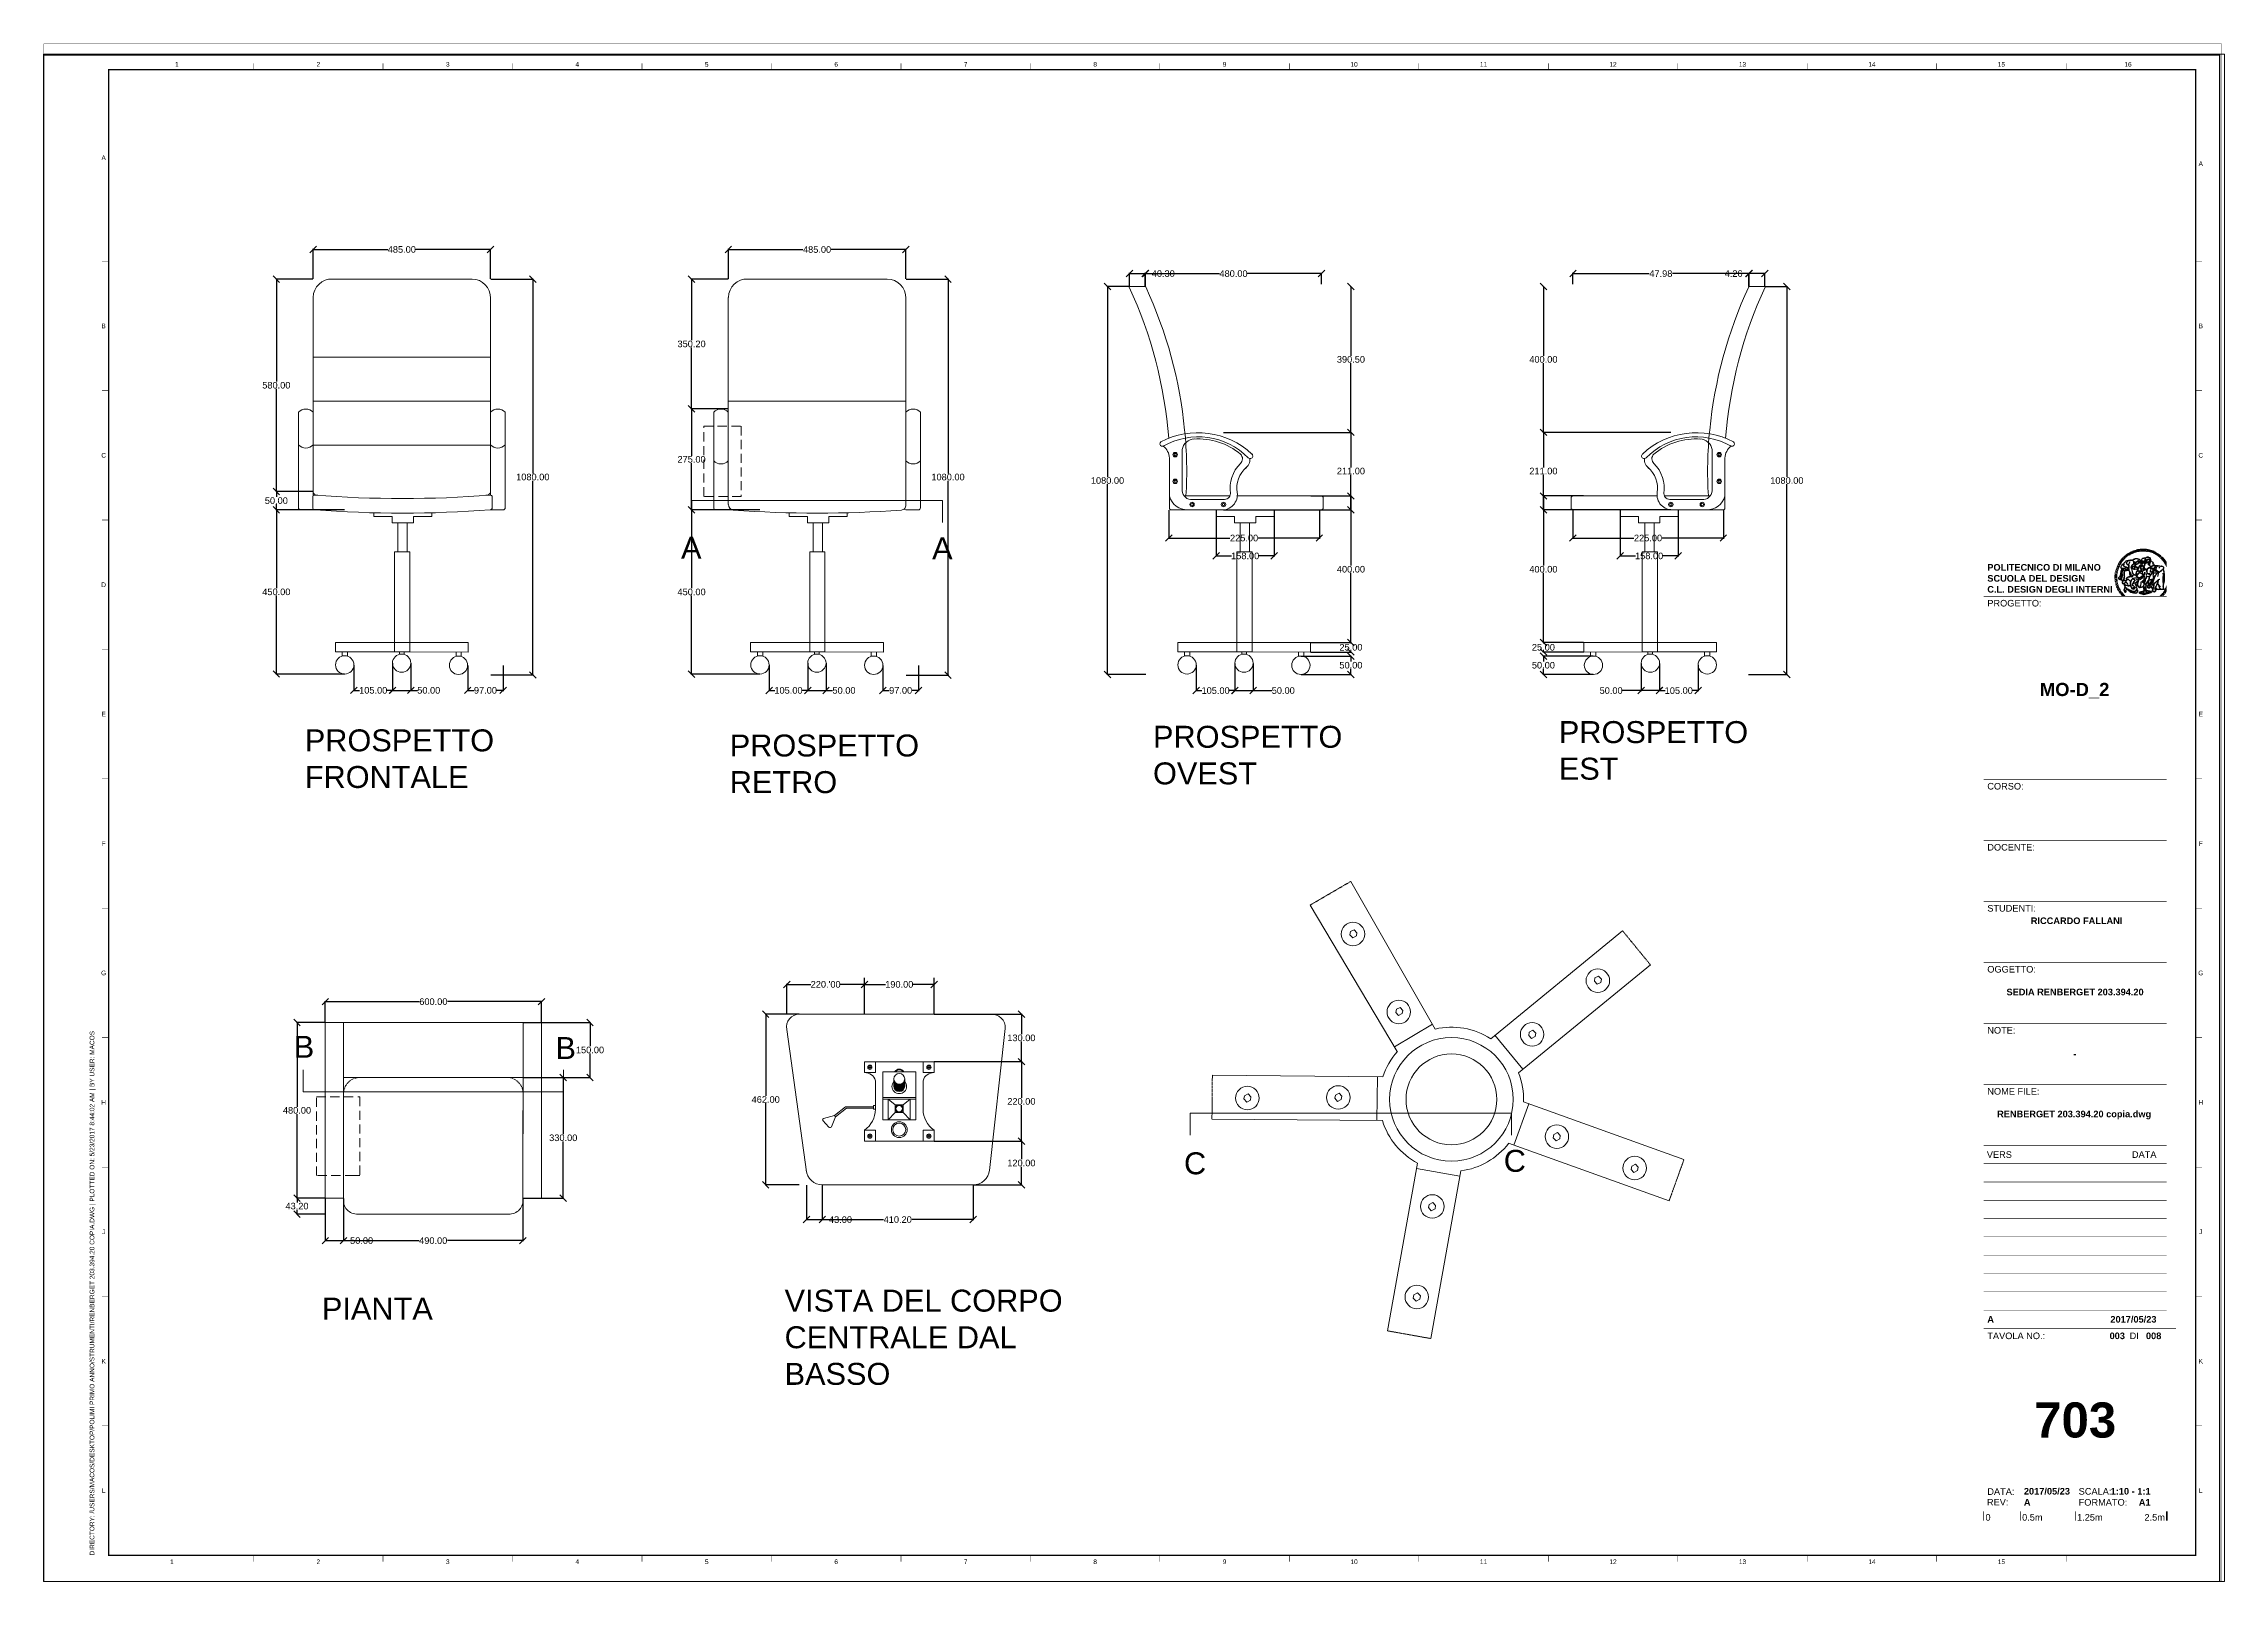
# Paper-space layout 'Layout2' of a CAD drawing. Header units: centimetres, sheet in millimetres. Extents: x 1 to 596, y 2 to 422.
# The model-space entities are those that its viewports show. They can reach past a viewport. Long polylines and large blocks are cut down to what shows.
import ezdxf
from ezdxf.enums import TextEntityAlignment as Align

# ---------------------------------------------------------------- set-up
doc = ezdxf.new("R2010")
doc.units = ezdxf.units.CM
doc.header["$MEASUREMENT"] = 0
doc.set_wipeout_variables(frame=1)
doc.linetypes.add('HIDDEN', pattern=[0.375, 0.25, -0.125])
for name, color, linetype, lineweight in [('dettagli', 4, 'Continuous', 13), ('linee prospetti', 1, 'Continuous', 18), ('quote', 7, 'Continuous', 5)]:
    doc.layers.add(name, color=color, linetype=linetype, lineweight=lineweight)
for name, color, linetype in [('G-ANNO-LOGO', 3, 'Continuous'), ('G-ANNO-TEXT', 3, 'Continuous'), ('G-ANNO-TTLB', 3, 'Continuous')]:
    doc.layers.add(name, color=color, linetype=linetype)
doc.layers.add('G-ANNO-NPLT', color=210, linetype='Continuous', plot=False)
doc.styles.add('ARIAL', font='Arial.ttf')
doc.styles.add('ARIAL-BOLD', font='Arial Bold.ttf')
doc.styles.add('E-ARIAL', font='Arial.ttf')
doc.styles.get("Standard").update_dxf_attribs({"font": 'Arial.ttf'})
doc.dimstyles.new('quote', dxfattribs={"dimtxt": 1.8, "dimasz": 1.8, "dimexe": 0.18, "dimexo": 0.0625, "dimgap": 0.09, "dimtad": 0, "dimtih": 1, "dimtoh": 1, "dimzin": 0, "dimdsep": 46, "dimtxsty": 'Standard', "dimblk": 'OBLIQUE', "dimblk1": 'OBLIQUE', "dimblk2": 'OBLIQUE', "dimcen": 0.09, "dimadec": 0, "dimazin": 0, "dimtfac": 1, "dimtofl": 0, "dimtmove": 0, "dimatfit": 3, "dimldrblk": 'OBLIQUE', "dimfxl": 1, "dimtolj": 1, "dimtzin": 0, "dimarcsym": 0})
doc.dimstyles.get("Standard").update_dxf_attribs({"dimtxt": 0.18, "dimasz": 0.18, "dimexe": 0.18, "dimexo": 0.0625, "dimgap": 0.09, "dimtad": 0, "dimtih": 1, "dimtoh": 1, "dimdec": 4, "dimzin": 0, "dimdsep": 46, "dimtxsty": 'Standard', "dimcen": 0.09, "dimadec": 0, "dimazin": 0, "dimtfac": 1, "dimtdec": 4, "dimtofl": 0, "dimtmove": 0, "dimatfit": 3, "dimfxl": 1, "dimtolj": 1, "dimtzin": 0, "dimarcsym": 0})

psp = doc.layouts.new('Layout2')

msp = doc.modelspace()

# ---------------------------------------------------------------- texts
at = {"char_height": 6, "attachment_point": 1}
for s, width, insert in [('PROSPETTO FRONTALE', 52.7524, (-272.46, 405.34)), ('PROSPETTO OVEST', 52.7524, (-40.87, 406.32)), ('PROSPETTO EST', 52.7524, (69.94, 407.6)), ('PROSPETTO\\PRETRO ', 6.6103, (-156.43, 403.94)), ('PIANTA', 73.0112, (-267.78, 250.11))]:
    msp.add_mtext_dynamic_manual_height_columns(s, width=width, gutter_width=1, heights=[0], dxfattribs=dict(at, insert=insert))
at = {"layer": 'quote', "char_height": 6, "attachment_point": 1}
for s, width, insert in [('A', 17.5959, (-169.73, 457.98)), ('A', 17.5959, (-101.18, 457.81)), ('B', 17.5959, (-275.48, 321.62)), ('B', 17.5959, (-204.02, 321.3)), ('C', 17.5959, (-32.41, 289.81)), ('C', 17.5959, (54.9, 290.48)), ('VISTA DEL CORPO CENTRALE DAL BASSO', 84.0087, (-141.46, 252.29))]:
    msp.add_mtext_dynamic_manual_height_columns(s, width=width, gutter_width=1, heights=[0], dxfattribs=dict(at, insert=insert))

# ---------------------------------------------------------------- blocks, each defined once
blk = doc.blocks.new('A1_GRID_LAYOUT')
at = {"layer": 'G-ANNO-NPLT', "const_width": 0.18}
for points in [[(841, 594), (0, 594)], [(0, 0), (0, 594)], [(841, 0), (841, 594)], [(841, 0), (0, 0)]]:
    blk.add_lwpolyline(points, dxfattribs=at)
at = {"layer": 'G-ANNO-TTLB', "const_width": 0.5, "flags": 128}
blk.add_lwpolyline([(25, 584), (25, 10), (831, 10), (831, 584)], close=True, dxfattribs=at)
at = {"layer": 'G-ANNO-TTLB', "const_width": 0.18, "flags": 128}
for points in [[(81, 586.5), (81, 584)], [(131, 586.5), (131, 584)], [(181, 586.5), (181, 584)], [(231, 586.5), (231, 584)], [(281, 586.5), (281, 584)], [(331, 586.5), (331, 584)], [(381, 586.5), (381, 584)], [(431, 586.5), (431, 584)], [(481, 586.5), (481, 584)], [(531, 586.5), (531, 584)], [(581, 586.5), (581, 584)], [(631, 586.5), (631, 584)], [(681, 586.5), (681, 584)], [(731, 586.5), (731, 584)], [(781, 586.5), (781, 584)], [(0, 578.5), (0, 576)], [(25, 510), (22.5, 510)], [(833.5, 510), (831, 510)], [(25, 460), (22.5, 460)], [(833.5, 460), (831, 460)], [(25, 410), (22.5, 410)], [(833.5, 410), (831, 410)], [(25, 360), (22.5, 360)], [(833.5, 360), (831, 360)], [(25, 310), (22.5, 310)], [(833.5, 310), (831, 310)], [(25, 260), (22.5, 260)], [(833.5, 260), (831, 260)], [(25, 210), (22.5, 210)], [(833.5, 210), (831, 210)], [(25, 160), (22.5, 160)], [(833.5, 160), (831, 160)], [(25, 110), (22.5, 110)], [(833.5, 110), (831, 110)], [(833.5, 110), (831, 110)], [(25, 60), (22.5, 60)], [(833.5, 60), (831, 60)], [(833.5, 60), (831, 60)], [(81, 10), (81, 7.5)], [(131, 10), (131, 7.5)], [(181, 10), (181, 7.5)], [(231, 10), (231, 7.5)], [(281, 10), (281, 7.5)], [(331, 10), (331, 7.5)], [(381, 10), (381, 7.5)], [(431, 10), (431, 7.5)], [(481, 10), (481, 7.5)], [(531, 10), (531, 7.5)], [(581, 10), (581, 7.5)], [(631, 10), (631, 7.5)], [(681, 10), (681, 7.5)], [(731, 10), (731, 7.5)], [(781, 10), (781, 7.5)]]:
    blk.add_lwpolyline(points, dxfattribs=at)
at = {"layer": 'G-ANNO-TTLB', "const_width": 0.18}
blk.add_lwpolyline([(716.5, 10), (776.5, 10)], dxfattribs=at)
at = {"layer": 'G-ANNO-TEXT', "style": 'ARIAL'}
for s, p in [('1', (51.35, 586.07)), ('2', (106, 586.07)), ('3', (156, 586.07)), ('4', (206, 586.07)), ('5', (256, 586.07)), ('6', (306, 586.07)), ('7', (356, 586.07)), ('8', (406, 586.07)), ('9', (456, 586.07)), ('10', (506, 586.07)), ('11', (556, 586.07)), ('12', (606, 586.07)), ('13', (656, 586.07)), ('14', (706, 586.07)), ('15', (756, 586.07)), ('16', (804.89, 586.07)), ('A', (23.09, 549.98)), ('A', (832.98, 547.71)), ('B', (23.09, 485)), ('B', (832.98, 485)), ('C', (23.09, 435)), ('C', (832.98, 435)), ('D', (23.09, 385)), ('D', (832.98, 385)), ('E', (23.09, 335)), ('E', (832.98, 335)), ('F', (23.09, 285)), ('F', (832.98, 285)), ('G', (23.09, 235)), ('G', (832.98, 235)), ('H', (23.09, 185)), ('H', (832.98, 185)), ('J', (23.09, 135)), ('J', (832.98, 135)), ('K', (23.09, 85)), ('K', (832.98, 85)), ('L', (23.09, 35)), ('L', (832.98, 35)), ('2', (106, 7.51)), ('3', (156, 7.51)), ('6', (306, 7.51)), ('8', (406, 7.51)), ('9', (456, 7.51)), ('10', (506, 7.51)), ('12', (606, 7.51)), ('13', (656, 7.51)), ('1', (49.49, 7.51)), ('4', (206, 7.51)), ('5', (256, 7.51)), ('7', (356, 7.51)), ('11', (556, 7.51)), ('14', (706, 7.51)), ('15', (756, 7.51))]:
    blk.add_text(s, height=1.8, dxfattribs=at).set_placement(p, align=Align.MIDDLE_CENTER)
at = {"layer": 'G-ANNO-TEXT', "insert": (17.7, 9.95), "char_height": 1.8, "attachment_point": 1, "rotation": 90, "style": 'ARIAL'}
blk.add_mtext_dynamic_manual_height_columns('DIRECTORY: /USERS/MACOS/DESKTOP/POLIMI PRIMO ANNO/STRUMENTI/RENBERGET 203.394.20 COPIA.DWG | PLOTTED ON: 5/23/2017 8:44:02 AM | BY USER: MACOS', width=412.209, gutter_width=9, heights=[0], dxfattribs=at)
blk = doc.blocks.new('logoPolimi')
for p, q in [((-1.41, 1.91), (-1.28, 1.74)), ((-1.32, 1.97), (-1.2, 1.8)), ((-1.22, 2.03), (-1.11, 1.85)), ((-1.13, 2.09), (-1.03, 1.9)), ((-1.03, 2.14), (-0.94, 1.95)), ((-0.93, 2.18), (-0.84, 1.99)), ((-0.83, 2.22), (-0.75, 2.03)), ((-0.72, 2.26), (-0.66, 2.06)), ((-0.61, 2.29), (-0.56, 2.09)), ((-0.51, 2.32), (-0.46, 2.11)), ((-0.4, 2.34), (-0.36, 2.13)), ((-0.29, 2.35), (-0.26, 2.14)), ((-0.18, 2.36), (-0.16, 2.15)), ((-0.07, 2.37), (-0.06, 2.16)), ((0.04, 2.37), (0.04, 2.16)), ((0.15, 2.36), (0.14, 2.16)), ((0.26, 2.36), (0.24, 2.15)), ((0.37, 2.34), (0.34, 2.13)), ((0.48, 2.32), (0.44, 2.12)), ((0.59, 2.3), (0.54, 2.09)), ((0.69, 2.27), (0.63, 2.07)), ((0.8, 2.23), (0.73, 2.03)), ((0.9, 2.19), (0.82, 2)), ((1, 2.15), (0.91, 1.96)), ((1.1, 2.1), (1, 1.91)), ((1.2, 2.04), (1.09, 1.86)), ((1.29, 1.99), (1.18, 1.81)), ((1.38, 1.92), (1.26, 1.75)), ((1.47, 1.86), (1.34, 1.69)), ((-2.37, 0.12), (-2.16, 0.11)), ((-2.37, 0.01), (-2.16, 0.01)), ((-2.36, 0.23), (-2.15, 0.21)), ((-2.35, 0.34), (-2.14, 0.31)), ((-2.33, 0.45), (-2.12, 0.41)), ((-2.3, 0.55), (-2.1, 0.51)), ((-2.28, 0.66), (-2.07, 0.6)), ((-2.24, 0.77), (-2.04, 0.7)), ((-2.2, 0.87), (-2.01, 0.79)), ((-2.16, 0.97), (-1.97, 0.89)), ((-2.11, 1.07), (-1.93, 0.98)), ((-2.06, 1.17), (-1.88, 1.07)), ((-2.01, 1.26), (-1.83, 1.15)), ((-1.94, 1.36), (-1.77, 1.24)), ((-1.88, 1.45), (-1.71, 1.32)), ((-1.84, 0.03), (-1.82, 0.35)), ((-1.81, 1.53), (-1.65, 1.4)), ((-1.74, 1.61), (-1.58, 1.47)), ((-1.73, 0.59), (-1.73, 0.59)), ((-1.73, 0.59), (-1.73, 0.59)), ((-1.66, 1.69), (-1.51, 1.54)), ((-1.65, 0.57), (-1.65, 0.57)), ((-1.59, 1.12), (-1.59, 1.12)), ((-1.58, 1.77), (-1.44, 1.61)), ((-1.51, 0.55), (-1.51, 0.55)), ((-1.51, 0.55), (-1.51, 0.55)), ((-1.49, 1.84), (-1.36, 1.68)), ((-1.31, 0.79), (-1.21, 0.75)), ((-1.21, 0.75), (-1.31, 0.79)), ((-1.21, 0.75), (-1.31, 0.79)), ((-1.21, 0.75), (-1.21, 0.75)), ((-1.21, 0.75), (-1.21, 0.75)), ((-1.19, 0.76), (-1.19, 0.76)), ((-1.19, 0.76), (-1.19, 0.76)), ((-1.17, 0.99), (-1.18, 0.99)), ((-1.18, 0.99), (-1.17, 0.99)), ((-1.16, 0.57), (-1.16, 0.57)), ((-1.16, 0.57), (-1.16, 0.57)), ((-1.1, 0.01), (-0.99, 0.06)), ((-0.99, 0.06), (-1.1, 0.01)), ((-0.99, 0.06), (-1.1, 0.01)), ((-0.99, 0.06), (-0.99, 0.06)), ((-0.99, 0.06), (-0.99, 0.06)), ((-0.97, 0.79), (-0.98, 0.79)), ((-0.89, 0.84), (-0.97, 0.79)), ((-0.97, 0.79), (-0.89, 0.84)), ((-0.96, 1.41), (-0.96, 1.41)), ((-0.96, 1.41), (-0.96, 1.41)), ((-0.89, 0.84), (-0.82, 0.87)), ((-0.82, 0.87), (-0.89, 0.84)), ((-0.89, 0.84), (-0.82, 0.87)), ((-0.88, 0.83), (-0.89, 0.84)), ((-0.85, 1.39), (-0.85, 1.39)), ((-0.85, 1.39), (-0.85, 1.39)), ((-0.84, 0.14), (-0.84, 0.14)), ((-0.77, 1.08), (-0.78, 1.08)), ((-0.78, 1.08), (-0.77, 1.08)), ((-0.61, 1.12), (-0.77, 1.08)), ((-0.77, 1.08), (-0.61, 1.12)), ((-0.77, 1.08), (-0.61, 1.12)), ((-0.75, 1.3), (-0.76, 1.29)), ((-0.76, 1.29), (-0.75, 1.3)), ((-0.65, 0.99), (-0.7, 0.96)), ((-0.69, 0.18), (-0.68, 0.18)), ((-0.66, 0.93), (-0.66, 0.93)), ((-0.66, 0.93), (-0.64, 0.93)), ((-0.66, 0.93), (-0.66, 0.93)), ((-0.66, 0.93), (-0.66, 0.93)), ((-0.63, 1.01), (-0.63, 1.01)), ((-0.63, 1.01), (-0.62, 1.01)), ((-0.63, 0.66), (-0.63, 0.66)), ((-0.6, 1.12), (-0.61, 1.12)), ((-0.61, 1.12), (-0.6, 1.12)), ((-0.61, 1.12), (-0.6, 1.12)), ((-0.61, 0.86), (-0.57, 0.85)), ((-0.57, 0.85), (-0.61, 0.86)), ((-0.61, 0.86), (-0.57, 0.85)), ((-0.53, 1.08), (-0.6, 1.12)), ((-0.6, 1.12), (-0.6, 1.11)), ((-0.6, 1.12), (-0.53, 1.08)), ((-0.57, 0.8), (-0.59, 0.8)), ((-0.57, 0.85), (-0.53, 0.84)), ((-0.57, 0.85), (-0.57, 0.85)), ((-0.57, 0.85), (-0.57, 0.85)), ((-0.57, 0.85), (-0.53, 0.84)), ((-0.56, 0.29), (-0.49, 0.48)), ((-0.56, 0.14), (-0.56, 0.29)), ((-0.5, 0.11), (-0.56, 0.14)), ((-0.53, 0.84), (-0.51, 0.84)), ((-0.53, 0.84), (-0.51, 0.84)), ((-0.53, 0.84), (-0.53, 0.84)), ((-0.51, 0.11), (-0.51, 0.11)), ((-0.51, 0.11), (-0.51, 0.11)), ((-0.34, 0.33), (-0.5, 0.11)), ((-0.49, 0.48), (-0.41, 0.55)), ((-0.42, 0.8), (-0.47, 0.79)), ((-0.42, 0.8), (-0.47, 0.79)), ((-0.47, 0.79), (-0.45, 0.76)), ((-0.47, 0.79), (-0.45, 0.76)), ((-0.45, 1.14), (-0.42, 1.11)), ((-0.42, 1.26), (-0.36, 1.22)), ((-0.41, 0.55), (-0.34, 0.49)), ((-0.4, 1.37), (-0.38, 1.38)), ((-0.39, 1.37), (-0.4, 1.37)), ((-0.35, 1.33), (-0.4, 1.37)), ((-0.39, 1.24), (-0.4, 1.23)), ((-0.38, 1.14), (-0.38, 1.14)), ((-0.34, 0.49), (-0.09, 0.48)), ((-0.16, 0.32), (-0.34, 0.33)), ((-0.14, 0.32), (-0.31, 0.34)), ((-0.28, 1.3), (-0.29, 1.3)), ((-0.28, 1.3), (-0.28, 1.3)), ((-0.16, 1.24), (-0.16, 1.25)), ((-0.16, 1.25), (-0.16, 1.25)), ((-0.16, 0.49), (-0.14, 0.64)), ((-0.06, 0.27), (-0.16, 0.32)), ((-0.1, 0.88), (-0.09, 0.87)), ((-0.08, 1.37), (-0.08, 1.38)), ((-0.08, 1.23), (-0.05, 1.21)), ((-0.05, 1.21), (-0.08, 1.23)), ((-0.08, 1.23), (-0.05, 1.21)), ((-0.03, 0.26), (-0.06, 0.27)), ((-0.05, 1.21), (-0.04, 1.21)), ((-0.04, 1.21), (-0.05, 1.21)), ((-0.04, 1.21), (-0.04, 1.21)), ((-0.04, 1.21), (-0.04, 1.21)), ((-0.04, 0.48), (-0.03, 0.26)), ((0.03, 1.15), (0.03, 1.15)), ((0.03, 0.66), (0.03, 0.67)), ((0.07, 0.58), (0.07, 0.57)), ((0.1, 1.18), (0.1, 1.18)), ((0.1, 0.84), (0.1, 0.84)), ((0.13, 1.32), (0.17, 1.19)), ((0.14, 0.71), (0.34, 0.65)), ((0.31, 0.56), (0.17, 0.63)), ((0.27, 1.61), (0.27, 1.61)), ((0.27, 1.61), (0.27, 1.61)), ((0.27, 1.61), (0.27, 1.61)), ((0.29, 1.29), (0.29, 1.29)), ((0.29, 1.29), (0.29, 1.29)), ((0.29, 1.29), (0.29, 1.29)), ((0.29, 1.29), (0.29, 1.29)), ((0.33, 0.49), (0.34, 0.49)), ((0.33, 0.03), (0.35, 0.03)), ((0.33, 0.03), (0.35, 0.03)), ((0.34, 0.65), (0.34, 0.64)), ((0.35, 0.03), (0.57, 0.06)), ((0.35, 0.03), (0.57, 0.06)), ((0.35, 0.03), (0.35, 0.03)), ((0.35, 0.03), (0.35, 0.03)), ((0.38, 1.36), (0.37, 1.35)), ((0.38, 0.34), (0.37, 0.34)), ((0.38, 0.34), (0.38, 0.34)), ((0.43, 0.67), (0.39, 0.64)), ((0.49, 1.05), (0.51, 1.13)), ((0.51, 1.13), (0.49, 1.05)), ((0.49, 1.05), (0.51, 1.13)), ((0.51, 1.31), (0.5, 1.29)), ((0.51, 1.13), (0.52, 1.23)), ((0.52, 1.23), (0.51, 1.23)), ((0.51, 1.23), (0.52, 1.23)), ((0.52, 1.23), (0.51, 1.13)), ((0.51, 1.13), (0.52, 1.23)), ((0.52, 1.24), (0.6, 1.37)), ((0.52, 1.23), (0.6, 1.36)), ((0.6, 1.36), (0.52, 1.23)), ((0.52, 1.23), (0.52, 1.23)), ((0.52, 1.23), (0.52, 1.24)), ((0.52, 1.23), (0.52, 1.23)), ((0.55, 1.07), (0.53, 1.06)), ((0.53, 1.04), (0.53, 1.06)), ((0.53, 1.05), (0.53, 1.04)), ((0.54, 0.3), (0.63, 0.32)), ((0.54, -0.08), (0.61, 0.06)), ((0.61, 0.06), (0.54, -0.08)), ((0.54, -0.08), (0.61, 0.06)), ((0.56, 0.19), (0.59, 0.21)), ((0.57, 1.07), (0.57, 1.07)), ((0.57, 1.07), (0.57, 1.07)), ((0.57, 1.07), (0.57, 1.07)), ((0.57, 1.07), (0.57, 1.07)), ((0.57, 1.07), (0.57, 1.07)), ((0.57, 1.07), (0.57, 1.07)), ((0.57, 1.07), (0.57, 1.07)), ((0.58, 0.3), (0.59, 0.29)), ((0.59, 0.78), (0.59, 0.79)), ((0.59, 0.79), (0.59, 0.79)), ((0.59, 0.79), (0.59, 0.79)), ((0.59, 0.79), (0.59, 0.78)), ((0.61, 0.06), (0.6, 0.07)), ((0.6, 0.07), (0.61, 0.06)), ((0.61, 0.06), (0.61, 0.07)), ((0.62, 0.21), (0.65, 0.22)), ((0.64, 1.37), (0.65, 1.37)), ((0.69, 0.86), (0.68, 0.86)), ((0.68, 0.86), (0.69, 0.86)), ((0.68, 0.76), (0.68, 0.76)), ((0.76, 0.26), (0.76, 0.26)), ((0.82, 0.35), (0.84, 0.36)), ((0.82, 0.35), (0.82, 0.35)), ((0.84, 0.36), (0.84, 0.37)), ((0.85, 0.34), (1.05, 0.35)), ((0.93, 1.05), (0.93, 1.05)), ((0.93, 1.05), (0.93, 1.05)), ((0.93, 1.05), (0.93, 1.04)), ((0.93, 1.05), (0.93, 1.05)), ((0.97, 0.66), (0.96, 0.66)), ((1.01, 0.97), (0.98, 0.96)), ((1.17, 0.96), (1.17, 0.95)), ((1.17, 0.95), (1.17, 0.95)), ((1.34, 0.37), (1.26, 0.04)), ((1.27, 0.37), (1.27, 0.38)), ((1.28, 0.95), (1.28, 0.95)), ((1.37, 0.73), (1.46, 0.81)), ((1.41, 0.4), (1.41, 0.41)), ((1.56, 1.79), (1.42, 1.63)), ((1.64, 1.71), (1.49, 1.56)), ((1.49, 0.9), (1.57, 0.92)), ((1.72, 1.63), (1.56, 1.49)), ((1.67, 0.6), (1.57, 0.53)), ((1.79, 1.55), (1.63, 1.41)), ((1.86, 1.47), (1.7, 1.34)), ((1.93, 1.38), (1.76, 1.26)), ((1.99, 1.29), (1.81, 1.17)), ((2.05, 1.19), (1.87, 1.09)), ((2.1, 1.1), (1.92, 1)), ((2.15, 1), (1.96, 0.91)), ((2.19, 0.9), (2, 0.82)), ((2.23, 0.79), (2.04, 0.72)), ((2.27, 0.69), (2.07, 0.63)), ((2.3, 0.58), (2.09, 0.53)), ((2.32, 0.47), (2.12, 0.43)), ((2.34, 0.37), (2.13, 0.33)), ((2.36, 0.26), (2.15, 0.23)), ((2.37, 0.15), (2.16, 0.13)), ((2.37, 0.04), (2.16, 0.03)), ((-2.37, -0.1), (-2.16, -0.09)), ((-2.36, -0.21), (-2.15, -0.19)), ((-2.35, -0.32), (-2.14, -0.29)), ((-2.33, -0.43), (-2.12, -0.39)), ((-2.31, -0.54), (-2.1, -0.49)), ((-2.28, -0.65), (-2.08, -0.59)), ((-2.25, -0.75), (-2.05, -0.69)), ((-2.21, -0.86), (-2.02, -0.78)), ((-2.17, -0.96), (-1.98, -0.87)), ((-2.12, -1.06), (-1.93, -0.96)), ((-2.07, -1.16), (-1.89, -1.05)), ((-2.04, -0.15), (-1.97, -0.2)), ((-2.01, -1.25), (-1.84, -1.14)), ((-1.95, -1.34), (-1.78, -1.22)), ((-1.89, -1.43), (-1.72, -1.31)), ((-1.82, -1.52), (-1.66, -1.38)), ((-1.75, -1.6), (-1.59, -1.46)), ((-1.67, -1.68), (-1.52, -1.53)), ((-1.58, -0.12), (-1.6, -0.18)), ((-1.6, -0.18), (-1.58, -0.28)), ((-1.57, -0.54), (-1.59, -0.54)), ((-1.59, -0.54), (-1.59, -0.54)), ((-1.59, -1.76), (-1.45, -1.6)), ((-1.56, -0.32), (-1.56, -0.31)), ((-1.56, -0.31), (-1.56, -0.31)), ((-1.53, -0.65), (-1.53, -0.65)), ((-1.53, -0.65), (-1.53, -0.65)), ((-1.51, -1.83), (-1.37, -1.67)), ((-1.48, -0.86), (-1.48, -0.85)), ((-1.42, -0.37), (-1.42, -0.37)), ((-1.42, -1.9), (-1.29, -1.73)), ((-1.38, -0.46), (-1.38, -0.46)), ((-1.33, -1.96), (-1.21, -1.79)), ((-1.31, -0.24), (-1.31, -0.23)), ((-1.31, -0.23), (-1.31, -0.24)), ((-1.23, -0.19), (-1.23, -0.19)), ((-1.23, -0.19), (-1.23, -0.19)), ((-1.23, -0.19), (-1.23, -0.19)), ((-1.23, -0.19), (-1.23, -0.19)), ((-1.01, -0.39), (-1.02, -0.39)), ((-1.02, -0.39), (-1.01, -0.39)), ((-1.02, -0.7), (-1.02, -0.7)), ((-1.02, -0.7), (-1.02, -0.7)), ((-1.02, -0.7), (-1.02, -0.7)), ((-0.79, -0.51), (-0.83, -0.58)), ((-0.83, -0.58), (-0.79, -0.51)), ((-0.83, -0.58), (-0.79, -0.51)), ((-0.78, -1.05), (-0.83, -0.94)), ((-0.83, -0.94), (-0.78, -1.05)), ((-0.83, -0.94), (-0.83, -0.94)), ((-0.83, -0.94), (-0.78, -1.05)), ((-0.82, -1.23), (-0.82, -1.23)), ((-0.82, -1.23), (-0.77, -1.23)), ((-0.77, -1.23), (-0.82, -1.23)), ((-0.82, -1.23), (-0.82, -1.23)), ((-0.77, -1.23), (-0.82, -1.23)), ((-0.75, -0.96), (-0.8, -0.89)), ((-0.8, -0.89), (-0.79, -0.92)), ((-0.79, -0.92), (-0.8, -0.89)), ((-0.8, -0.89), (-0.75, -0.96)), ((-0.79, -0.92), (-0.8, -0.89)), ((-0.8, -0.89), (-0.8, -0.89)), ((-0.8, -0.89), (-0.75, -0.96)), ((-0.79, -0.92), (-0.78, -0.95)), ((-0.78, -0.95), (-0.79, -0.92)), ((-0.78, -0.95), (-0.79, -0.92)), ((-0.77, -0.49), (-0.78, -0.48)), ((-0.78, -0.48), (-0.77, -0.49)), ((-0.78, -0.95), (-0.76, -1)), ((-0.76, -1), (-0.78, -0.95)), ((-0.76, -1), (-0.78, -0.95)), ((-0.71, -0.89), (-0.75, -0.87)), ((-0.75, -0.87), (-0.71, -0.89)), ((-0.75, -0.87), (-0.71, -0.89)), ((-0.72, -1.01), (-0.75, -0.96)), ((-0.75, -0.96), (-0.72, -1.01)), ((-0.75, -0.96), (-0.72, -1.01)), ((-0.64, -0.93), (-0.71, -0.89)), ((-0.71, -0.89), (-0.64, -0.93)), ((-0.71, -0.89), (-0.64, -0.93)), ((-0.66, -0.53), (-0.66, -0.53)), ((-0.66, -0.53), (-0.66, -0.53)), ((-0.66, -0.53), (-0.66, -0.53)), ((-0.39, -0.81), (-0.51, -0.69)), ((-0.51, -1.04), (-0.5, -1.04)), ((-0.48, -0.42), (-0.48, -0.42)), ((-0.48, -0.42), (-0.48, -0.42)), ((-0.48, -0.42), (-0.48, -0.42)), ((-0.41, -0.51), (-0.41, -0.51)), ((-0.38, -0.05), (-0.39, -0.12)), ((-0.39, -0.12), (-0.37, -0.1)), ((-0.35, -0.14), (-0.37, -0.08)), ((-0.37, -0.09), (-0.37, -0.09)), ((-0.33, -0.12), (-0.35, -0.14)), ((-0.32, -0.14), (-0.35, -0.14)), ((-0.35, -0.18), (-0.34, -0.22)), ((-0.34, -0.08), (-0.29, -0.16)), ((-0.34, -0.22), (-0.34, -0.22)), ((-0.27, -0.17), (-0.32, -0.14)), ((-0.25, -0.91), (-0.26, -0.9)), ((-0.26, -1.29), (0.1, -1.2)), ((0.1, -1.2), (-0.26, -1.29)), ((0.08, -1.4), (-0.26, -1.29)), ((-0.26, -1.29), (0.08, -1.4)), ((-0.26, -1.38), (-0.26, -1.29)), ((-0.26, -1.29), (-0.26, -1.29)), ((-0.26, -1.29), (-0.26, -1.38)), ((-0.26, -1.29), (0.08, -1.4)), ((-0.26, -1.29), (-0.26, -1.29)), ((0.08, -1.49), (-0.26, -1.38)), ((-0.26, -1.38), (0.09, -1.49)), ((-0.14, -0.15), (-0.16, -0.13)), ((-0.11, -0.04), (-0.12, -0.05)), ((-0.04, -0.41), (-0.01, -0.44)), ((-0.01, -0.44), (-0.04, -0.41)), ((-0.04, -0.41), (-0.01, -0.44)), ((0.07, -0.84), (0.07, -0.84)), ((0.07, -0.84), (0.07, -0.84)), ((0.1, -1.2), (0.08, -1.32)), ((0.08, -1.32), (0.13, -1.2)), ((0.08, -1.4), (0.72, -1.22)), ((0.72, -1.22), (0.08, -1.4)), ((0.08, -1.4), (0.72, -1.22)), ((0.72, -1.31), (0.08, -1.49)), ((0.08, -1.44), (0.08, -1.4)), ((0.08, -1.4), (0.08, -1.44)), ((0.08, -1.4), (0.08, -1.49)), ((0.08, -1.49), (0.08, -1.44)), ((0.08, -1.44), (0.08, -1.44)), ((0.08, -1.44), (0.08, -1.45)), ((0.08, -1.45), (0.08, -1.46)), ((0.08, -1.46), (0.08, -1.49)), ((0.1, -1.01), (0.09, -0.86)), ((0.1, -1.01), (0.09, -0.86)), ((0.09, -1.49), (0.72, -1.31)), ((0.1, -1.2), (0.12, -1.04)), ((0.12, -1.04), (0.1, -1.2)), ((0.13, -1.2), (0.1, -1.2)), ((0.1, -1.2), (0.13, -1.2)), ((0.13, -1.2), (0.1, -1.2)), ((0.1, -1.2), (0.1, -1.2)), ((0.11, -0.44), (0.11, -0.44)), ((0.11, -0.44), (0.11, -0.44)), ((0.12, -0.21), (0.12, -0.21)), ((0.12, -0.21), (0.12, -0.21)), ((0.12, -0.21), (0.12, -0.21)), ((0.12, -0.21), (0.12, -0.21)), ((0.12, -0.21), (0.12, -0.21)), ((0.12, -0.21), (0.12, -0.21)), ((0.12, -0.21), (0.12, -0.21)), ((0.12, -0.21), (0.12, -0.21)), ((0.12, -0.21), (0.12, -0.21)), ((0.12, -0.21), (0.12, -0.21)), ((0.12, -0.21), (0.12, -0.21)), ((0.12, -0.21), (0.12, -0.21)), ((0.12, -0.21), (0.12, -0.21)), ((0.12, -0.56), (0.14, -0.53)), ((0.14, -0.53), (0.12, -0.56)), ((0.12, -0.56), (0.14, -0.53)), ((0.12, -1.04), (0.12, -1.04)), ((0.12, -1.04), (0.12, -1.04)), ((0.12, -1.04), (0.12, -1.04)), ((0.21, -0.99), (0.13, -1.2)), ((0.13, -1.2), (0.21, -0.99)), ((0.36, -1.14), (0.13, -1.2)), ((0.13, -1.2), (0.26, -1.17)), ((0.14, -0.53), (0.16, -0.49)), ((0.16, -0.49), (0.14, -0.53)), ((0.14, -0.53), (0.16, -0.49)), ((0.16, -0.49), (0.16, -0.49)), ((0.16, -0.49), (0.16, -0.49)), ((0.28, -1.19), (0.21, -0.99)), ((0.21, -0.99), (0.31, -1.27)), ((0.24, -0.17), (0.24, -0.16)), ((0.24, -0.16), (0.24, -0.17)), ((0.25, -0.84), (0.25, -0.88)), ((0.25, -0.88), (0.25, -0.84)), ((0.25, -0.88), (0.25, -0.84)), ((0.25, -0.88), (0.29, -1.17)), ((0.26, -0.88), (0.25, -0.88)), ((0.31, -1.27), (0.25, -0.88)), ((0.26, -1.17), (0.28, -1.16)), ((0.28, -1.16), (0.36, -1.14)), ((0.29, -1.17), (0.28, -1.19)), ((0.36, -1.14), (0.72, -1.22)), ((0.72, -1.22), (0.36, -1.14)), ((0.49, -0.31), (0.49, -0.31)), ((0.49, -0.31), (0.49, -0.31)), ((0.5, -0.27), (0.5, -0.27)), ((0.51, -0.27), (0.51, -0.27)), ((0.72, -0.81), (0.75, -0.89)), ((0.72, -1.22), (0.72, -1.31)), ((0.72, -1.31), (0.72, -1.22)), ((0.74, -0.23), (0.74, -0.23)), ((0.74, -0.23), (0.75, -0.24)), ((0.75, -0.23), (0.75, -0.23)), ((0.86, -0.25), (0.82, -0.34)), ((0.87, -0.22), (0.86, -0.23)), ((0.87, -0.22), (0.86, -0.25)), ((0.96, -0.58), (0.96, -0.57)), ((1.05, -1.05), (1.04, -1.05)), ((1.28, -2), (1.17, -1.82)), ((1.37, -1.93), (1.25, -1.76)), ((1.31, -0.27), (1.3, -0.26)), ((1.3, -0.26), (1.3, -0.26)), ((1.3, -0.26), (1.3, -0.26)), ((1.3, -0.26), (1.31, -0.27)), ((1.3, -0.26), (1.3, -0.26)), ((1.46, -1.87), (1.33, -1.7)), ((1.54, -1.8), (1.41, -1.64)), ((1.63, -1.72), (1.48, -1.57)), ((1.71, -1.65), (1.55, -1.5)), ((1.78, -1.57), (1.62, -1.43)), ((1.85, -1.48), (1.69, -1.35)), ((1.92, -1.39), (1.75, -1.27)), ((1.98, -1.3), (1.81, -1.19)), ((2.04, -1.21), (1.86, -1.1)), ((2.09, -1.11), (1.91, -1.01)), ((2.14, -1.01), (1.95, -0.92)), ((2.19, -0.91), (1.99, -0.83)), ((2.23, -0.81), (2.03, -0.74)), ((2.26, -0.7), (2.06, -0.64)), ((2.29, -0.6), (2.09, -0.55)), ((2.32, -0.49), (2.11, -0.45)), ((2.34, -0.38), (2.13, -0.35)), ((2.35, -0.27), (2.15, -0.25)), ((2.37, -0.08), (2.16, -0.07)), ((2.36, -0.16), (2.16, -0.15)), ((-1.24, -2.02), (-1.13, -1.84)), ((-1.14, -2.08), (-1.04, -1.89)), ((-1.04, -2.13), (-0.95, -1.94)), ((-0.94, -2.18), (-0.86, -1.98)), ((-0.84, -2.22), (-0.77, -2.02)), ((-0.74, -2.25), (-0.67, -2.05)), ((-0.63, -2.29), (-0.57, -2.08)), ((-0.52, -2.31), (-0.48, -2.11)), ((-0.42, -2.33), (-0.38, -2.13)), ((-0.31, -2.35), (-0.28, -2.14)), ((-0.2, -2.36), (-0.18, -2.15)), ((-0.09, -2.37), (-0.08, -2.16)), ((0.03, -2.37), (0.02, -2.16)), ((0.14, -2.37), (0.12, -2.16)), ((0.25, -2.36), (0.22, -2.15)), ((0.35, -2.34), (0.32, -2.14)), ((0.46, -2.32), (0.42, -2.12)), ((0.57, -2.3), (0.52, -2.1)), ((0.68, -2.27), (0.62, -2.07)), ((0.78, -2.24), (0.71, -2.04)), ((0.89, -2.2), (0.81, -2)), ((0.99, -2.15), (0.9, -1.96)), ((1.09, -2.11), (0.99, -1.92)), ((1.19, -2.05), (1.08, -1.87))]:
    blk.add_line(p, q)
for points in [[(-1.9, 0.12), (-1.94, 0.02), (-2.05, -0.09), (-2.05, -0.09)], [(-1.86, 0.38), (-1.86, 0.38), (-1.87, 0.19), (-1.9, 0.12)], [(-1.76, 0.6), (-1.76, 0.6), (-1.84, 0.57), (-1.86, 0.38)], [(-1.86, -0.04), (-1.84, 0.02), (-1.84, 0.03), (-1.84, 0.03)], [(-1.82, 0.78), (-1.83, 0.8), (-1.85, 0.86), (-1.83, 0.88)], [(-1.82, 0.78), (-1.83, 0.8), (-1.85, 0.86), (-1.83, 0.88)], [(-1.83, 0.88), (-1.81, 0.9), (-1.76, 0.96), (-1.76, 0.96)], [(-1.83, 0.88), (-1.81, 0.9), (-1.76, 0.96), (-1.76, 0.96)], [(-1.76, 0.6), (-1.83, 0.7), (-1.78, 0.74), (-1.78, 0.74)], [(-1.78, 0.74), (-1.79, 0.74), (-1.83, 0.7), (-1.76, 0.6)], [(-1.78, 0.74), (-1.8, 0.76), (-1.81, 0.78), (-1.82, 0.78)], [(-1.78, 0.74), (-1.8, 0.76), (-1.81, 0.78), (-1.82, 0.78)], [(-1.82, 0.35), (-1.81, 0.5), (-1.73, 0.59), (-1.73, 0.59)], [(-1.82, -0.19), (-1.73, -0.07), (-1.75, 0.14), (-1.75, 0.3)], [(-1.75, 0.33), (-1.75, 0.17), (-1.73, -0.05), (-1.8, -0.17)], [(-1.78, 0.74), (-1.75, 0.72), (-1.72, 0.69), (-1.68, 0.7)], [(-1.68, 0.7), (-1.72, 0.69), (-1.75, 0.72), (-1.78, 0.74)], [(-1.68, 0.7), (-1.72, 0.69), (-1.75, 0.72), (-1.78, 0.74)], [(-1.78, 0.74), (-1.78, 0.74), (-1.78, 0.74), (-1.78, 0.74)], [(-1.76, 0.96), (-1.68, 1.1), (-1.59, 1.12), (-1.59, 1.12)], [(-1.76, 0.96), (-1.68, 1.1), (-1.6, 1.12), (-1.6, 1.12)], [(-1.73, 0.59), (-1.74, 0.59), (-1.75, 0.6), (-1.76, 0.6)], [(-1.73, 0.59), (-1.74, 0.59), (-1.75, 0.6), (-1.76, 0.6)], [(-1.75, 0.3), (-1.76, 0.47), (-1.65, 0.57), (-1.65, 0.57)], [(-1.65, 0.57), (-1.65, 0.57), (-1.76, 0.5), (-1.75, 0.33)], [(-1.65, 0.57), (-1.68, 0.58), (-1.7, 0.58), (-1.73, 0.59)], [(-1.65, 0.57), (-1.68, 0.58), (-1.7, 0.58), (-1.73, 0.59)], [(-1.5, 0.71), (-1.53, 0.74), (-1.61, 0.71), (-1.68, 0.7)], [(-1.68, 0.7), (-1.61, 0.71), (-1.53, 0.73), (-1.5, 0.71)], [(-1.5, 0.71), (-1.53, 0.73), (-1.61, 0.71), (-1.68, 0.7)], [(-1.51, 0.55), (-1.56, 0.56), (-1.61, 0.56), (-1.65, 0.57)], [(-1.65, 0.57), (-1.61, 0.56), (-1.56, 0.56), (-1.51, 0.55)], [(-1.51, 0.55), (-1.56, 0.56), (-1.61, 0.56), (-1.65, 0.57)], [(-1.59, 1.12), (-1.6, 1.06), (-1.61, 0.99), (-1.61, 0.97)], [(-1.61, 0.97), (-1.61, 0.99), (-1.6, 1.06), (-1.59, 1.12)], [(-1.61, 0.97), (-1.61, 0.99), (-1.6, 1.06), (-1.59, 1.12)], [(-1.61, 0.97), (-1.61, 0.95), (-1.56, 0.88), (-1.54, 0.87)], [(-1.54, 0.87), (-1.56, 0.88), (-1.61, 0.95), (-1.61, 0.97)], [(-1.54, 0.87), (-1.56, 0.88), (-1.61, 0.96), (-1.61, 0.97)], [(-1.59, 1.12), (-1.59, 1.13), (-1.59, 1.15), (-1.58, 1.16)], [(-1.59, 1.12), (-1.59, 1.13), (-1.59, 1.15), (-1.58, 1.16)], [(-1.58, 1.16), (-1.57, 1.21), (-1.52, 1.23), (-1.49, 1.25)], [(-1.58, 1.16), (-1.57, 1.21), (-1.52, 1.23), (-1.49, 1.25)], [(-1.58, 0.36), (-1.58, 0.48), (-1.51, 0.55), (-1.51, 0.55)], [(-1.51, 0.55), (-1.51, 0.55), (-1.58, 0.48), (-1.58, 0.36)], [(-1.51, 0.55), (-1.51, 0.55), (-1.58, 0.48), (-1.58, 0.36)], [(-1.55, 0.04), (-1.55, 0.08), (-1.58, 0.25), (-1.58, 0.36)], [(-1.58, 0.36), (-1.58, 0.25), (-1.55, 0.08), (-1.55, 0.04)], [(-1.58, 0.36), (-1.58, 0.25), (-1.55, 0.08), (-1.55, 0.04)], [(-1.58, -0.12), (-1.57, -0.06), (-1.55, 0.02), (-1.55, 0.04)], [(-1.55, 0.04), (-1.55, 0.02), (-1.57, -0.06), (-1.58, -0.12)], [(-1.55, 0.04), (-1.55, 0.02), (-1.56, -0.04), (-1.57, -0.1)], [(-1.54, 0.87), (-1.52, 0.85), (-1.47, 0.83), (-1.44, 0.83)], [(-1.44, 0.83), (-1.47, 0.83), (-1.52, 0.85), (-1.54, 0.87)], [(-1.45, 0.83), (-1.47, 0.83), (-1.52, 0.85), (-1.54, 0.87)], [(-1.51, 0.55), (-1.33, 0.54), (-1.16, 0.57), (-1.16, 0.57)], [(-1.16, 0.57), (-1.16, 0.57), (-1.33, 0.54), (-1.51, 0.55)], [(-1.16, 0.57), (-1.16, 0.57), (-1.33, 0.54), (-1.51, 0.55)], [(-1.5, 0.71), (-1.46, 0.68), (-1.4, 0.62), (-1.33, 0.66)], [(-1.33, 0.66), (-1.4, 0.62), (-1.46, 0.68), (-1.5, 0.71)], [(-1.33, 0.66), (-1.4, 0.62), (-1.46, 0.68), (-1.5, 0.71)], [(-1.49, 1.25), (-1.46, 1.26), (-1.42, 1.33), (-1.39, 1.36)], [(-1.49, 1.25), (-1.46, 1.27), (-1.43, 1.34), (-1.39, 1.36)], [(-1.31, 0.79), (-1.33, 0.79), (-1.42, 0.83), (-1.45, 0.83)], [(-1.44, 0.83), (-1.42, 0.83), (-1.33, 0.79), (-1.31, 0.79)], [(-1.31, 0.79), (-1.33, 0.79), (-1.42, 0.83), (-1.44, 0.83)], [(-1.35, 1.1), (-1.4, 1.17), (-1.36, 1.23), (-1.29, 1.31)], [(-1.29, 1.31), (-1.36, 1.23), (-1.4, 1.17), (-1.35, 1.1)], [(-1.35, 1.1), (-1.4, 1.17), (-1.36, 1.23), (-1.29, 1.31)], [(-1.39, 1.36), (-1.35, 1.38), (-1.26, 1.4), (-1.19, 1.41)], [(-1.39, 1.36), (-1.35, 1.38), (-1.26, 1.4), (-1.19, 1.41)], [(-1.18, 0.99), (-1.24, 0.97), (-1.3, 1.03), (-1.35, 1.1)], [(-1.35, 1.1), (-1.3, 1.03), (-1.24, 0.97), (-1.18, 0.99)], [(-1.18, 1), (-1.24, 0.97), (-1.3, 1.03), (-1.35, 1.1)], [(-1.33, 0.66), (-1.28, 0.7), (-1.23, 0.73), (-1.21, 0.75)], [(-1.21, 0.75), (-1.23, 0.73), (-1.28, 0.7), (-1.33, 0.66)], [(-1.21, 0.75), (-1.23, 0.73), (-1.28, 0.7), (-1.33, 0.66)], [(-1.29, 1.31), (-1.22, 1.39), (-1.01, 1.41), (-0.96, 1.41)], [(-0.96, 1.41), (-1.01, 1.41), (-1.22, 1.39), (-1.29, 1.31)], [(-1.29, 1.31), (-1.22, 1.39), (-1.01, 1.41), (-0.96, 1.41)], [(-1.24, -0.02), (-1.21, -0.01), (-1.1, 0.01), (-1.1, 0.01)], [(-1.1, 0.01), (-1.1, 0.01), (-1.21, -0.01), (-1.24, -0.02)], [(-1.1, 0.01), (-1.1, 0.01), (-1.21, -0.01), (-1.24, -0.02)], [(-1.21, 0.75), (-1.2, 0.75), (-1.19, 0.76), (-1.19, 0.76)], [(-1.19, 0.76), (-1.19, 0.76), (-1.2, 0.75), (-1.21, 0.75)], [(-1.19, 0.76), (-1.19, 0.76), (-1.2, 0.76), (-1.21, 0.75)], [(-1.19, 1.41), (-1.11, 1.43), (-0.97, 1.41), (-0.97, 1.41)], [(-1.19, 1.41), (-1.12, 1.43), (-0.98, 1.41), (-0.98, 1.41)], [(-1.19, 0.76), (-1.19, 0.77), (-1.18, 0.78), (-1.18, 0.79)], [(-1.18, 0.79), (-1.18, 0.78), (-1.19, 0.77), (-1.19, 0.76)], [(-1.19, 0.76), (-1.19, 0.77), (-1.19, 0.78), (-1.18, 0.79)], [(-1.18, 0.68), (-1.18, 0.68), (-1.19, 0.71), (-1.19, 0.76)], [(-1.19, 0.76), (-1.19, 0.71), (-1.18, 0.68), (-1.18, 0.68)], [(-1.18, 0.68), (-1.18, 0.68), (-1.19, 0.71), (-1.19, 0.76)], [(-1.18, 0.97), (-1.18, 0.97), (-1.18, 0.98), (-1.17, 0.99)], [(-1.17, 0.99), (-1.18, 0.98), (-1.18, 0.97), (-1.18, 0.97)], [(-1.18, 0.97), (-1.18, 0.97), (-1.18, 0.98), (-1.17, 0.99)], [(-1.18, 0.79), (-1.17, 0.86), (-1.18, 0.95), (-1.18, 0.97)], [(-1.18, 0.97), (-1.18, 0.95), (-1.17, 0.86), (-1.18, 0.79)], [(-1.18, 0.79), (-1.17, 0.86), (-1.18, 0.95), (-1.18, 0.97)], [(-1.16, 0.57), (-1.17, 0.6), (-1.18, 0.64), (-1.18, 0.68)], [(-1.18, 0.68), (-1.18, 0.64), (-1.17, 0.6), (-1.16, 0.57)], [(-1.16, 0.57), (-1.17, 0.6), (-1.18, 0.64), (-1.18, 0.68)], [(-1.17, 0.99), (-1.17, 1.03), (-1.16, 1.09), (-1.14, 1.13)], [(-1.09, 0.42), (-1.1, 0.44), (-1.14, 0.48), (-1.16, 0.57)], [(-1.16, 0.57), (-1.14, 0.48), (-1.1, 0.44), (-1.09, 0.42)], [(-1.09, 0.42), (-1.1, 0.44), (-1.14, 0.48), (-1.16, 0.57)], [(-1.14, 1.13), (-1.12, 1.18), (-1.05, 1.31), (-1.05, 1.31)], [(-1.12, 0.46), (-1.12, 0.46), (-1.13, 0.38), (-1.11, 0.26)], [(-1.11, 0.26), (-1.08, 0.14), (-1.05, 0.03), (-1.05, 0.03)], [(-1.02, 0.32), (-1.02, 0.32), (-1.08, 0.4), (-1.09, 0.42)], [(-1.09, 0.42), (-1.08, 0.4), (-1.02, 0.32), (-1.02, 0.32)], [(-1.02, 0.32), (-1.02, 0.32), (-1.08, 0.4), (-1.09, 0.42)], [(-0.98, 0.2), (-0.98, 0.21), (-1.02, 0.32), (-1.02, 0.32)], [(-1.02, 0.32), (-1.02, 0.32), (-0.98, 0.21), (-0.98, 0.2)], [(-0.98, 0.2), (-0.98, 0.21), (-1.02, 0.32), (-1.02, 0.32)], [(-1.01, 0.12), (-1, 0.16), (-0.98, 0.19), (-0.98, 0.2)], [(-0.98, 0.2), (-0.98, 0.19), (-1, 0.16), (-1.01, 0.12)], [(-1.01, 0.12), (-1, 0.16), (-0.98, 0.19), (-0.98, 0.2)], [(-0.99, 0.06), (-1, 0.07), (-1.01, 0.1), (-1.01, 0.12)], [(-1.01, 0.12), (-1.01, 0.1), (-1, 0.07), (-0.99, 0.06)], [(-0.99, 0.06), (-1, 0.07), (-1.01, 0.1), (-1.01, 0.12)], [(-0.99, 0.06), (-0.99, 0.06), (-0.99, 0.06), (-0.98, 0.05)], [(-0.98, 0.05), (-0.99, 0.06), (-0.99, 0.06), (-0.99, 0.06)], [(-0.99, 0.05), (-0.99, 0.06), (-0.99, 0.06), (-0.99, 0.06)], [(-0.95, 0.02), (-0.96, 0.03), (-0.97, 0.04), (-0.99, 0.05)], [(-0.98, 1.41), (-0.98, 1.41), (-0.97, 1.41), (-0.96, 1.41)], [(-0.98, 0.81), (-0.94, 0.85), (-0.92, 0.93), (-0.91, 0.97)], [(-0.91, 0.97), (-0.92, 0.93), (-0.94, 0.85), (-0.98, 0.81)], [(-0.91, 0.97), (-0.92, 0.93), (-0.94, 0.85), (-0.98, 0.81)], [(-0.98, 0.79), (-0.98, 0.81), (-0.98, 0.81), (-0.98, 0.81)], [(-0.98, 0.81), (-0.98, 0.81), (-0.98, 0.81), (-0.98, 0.79)], [(-0.98, 0.81), (-0.98, 0.81), (-0.98, 0.81), (-0.98, 0.79)], [(-0.98, 0.79), (-0.98, 0.79), (-0.98, 0.78), (-0.97, 0.77)], [(-0.98, 0.79), (-0.98, 0.79), (-0.98, 0.78), (-0.97, 0.77)], [(-0.98, 0.05), (-0.97, 0.04), (-0.96, 0.03), (-0.95, 0.02)], [(-0.95, 0.02), (-0.96, 0.03), (-0.97, 0.04), (-0.98, 0.05)], [(-0.97, 1.41), (-0.97, 1.41), (-0.97, 1.41), (-0.96, 1.41)], [(-0.97, 0.77), (-0.96, 0.74), (-0.91, 0.64), (-0.91, 0.57)], [(-0.97, 0.77), (-0.96, 0.74), (-0.91, 0.64), (-0.91, 0.57)], [(-0.96, 1.41), (-0.94, 1.41), (-0.9, 1.41), (-0.85, 1.39)], [(-0.96, 1.41), (-0.94, 1.41), (-0.9, 1.41), (-0.85, 1.39)], [(-0.95, 0.02), (-0.94, 0.01), (-0.92, 0.01), (-0.9, 0.01)], [(-0.9, 0.01), (-0.92, 0.01), (-0.94, 0.01), (-0.95, 0.02)], [(-0.91, 0.01), (-0.92, 0.01), (-0.94, 0.01), (-0.95, 0.02)], [(-0.91, 0.97), (-0.89, 1), (-0.87, 1.01), (-0.84, 1.02)], [(-0.84, 1.02), (-0.87, 1.01), (-0.89, 1), (-0.91, 0.97)], [(-0.84, 1.02), (-0.87, 1.01), (-0.89, 1.01), (-0.91, 0.97)], [(-0.91, 0.57), (-0.91, 0.5), (-0.9, 0.43), (-0.88, 0.37)], [(-0.91, 0.57), (-0.91, 0.5), (-0.9, 0.43), (-0.88, 0.37)], [(-0.87, 0.03), (-0.87, 0.03), (-0.89, 0.01), (-0.91, 0.01)], [(-0.9, 0.01), (-0.89, 0.01), (-0.87, 0.03), (-0.87, 0.03)], [(-0.87, 0.03), (-0.87, 0.03), (-0.89, 0.01), (-0.9, 0.01)], [(-0.88, 0.84), (-0.88, 0.84), (-0.89, 0.79), (-0.88, 0.77)], [(-0.88, 0.77), (-0.89, 0.79), (-0.88, 0.83), (-0.88, 0.83)], [(-0.74, 0.66), (-0.85, 0.67), (-0.88, 0.77), (-0.88, 0.77)], [(-0.88, 0.77), (-0.88, 0.77), (-0.85, 0.67), (-0.74, 0.66)], [(-0.88, 0.37), (-0.86, 0.32), (-0.83, 0.25), (-0.82, 0.25)], [(-0.88, 0.37), (-0.86, 0.32), (-0.83, 0.25), (-0.82, 0.25)], [(-0.87, 0.03), (-0.86, 0.03), (-0.86, 0.05), (-0.86, 0.06)], [(-0.86, 0.06), (-0.86, 0.05), (-0.86, 0.03), (-0.87, 0.03)], [(-0.86, 0.06), (-0.86, 0.05), (-0.86, 0.03), (-0.87, 0.03)], [(-0.85, 1.39), (-0.86, 1.42), (-0.8, 1.45), (-0.8, 1.46)], [(-0.85, 1.39), (-0.86, 1.42), (-0.83, 1.44), (-0.82, 1.45)], [(-0.86, 0.06), (-0.86, 0.07), (-0.86, 0.1), (-0.85, 0.11)], [(-0.85, 0.11), (-0.86, 0.1), (-0.86, 0.07), (-0.86, 0.06)], [(-0.85, 0.11), (-0.86, 0.1), (-0.86, 0.07), (-0.86, 0.06)], [(-0.81, 1.36), (-0.83, 1.37), (-0.84, 1.38), (-0.85, 1.39)], [(-0.85, 1.39), (-0.84, 1.38), (-0.83, 1.37), (-0.81, 1.36)], [(-0.85, 1.39), (-0.84, 1.38), (-0.83, 1.37), (-0.81, 1.36)], [(-0.85, 0.11), (-0.85, 0.12), (-0.84, 0.14), (-0.84, 0.14)], [(-0.84, 0.14), (-0.84, 0.14), (-0.85, 0.12), (-0.85, 0.11)], [(-0.84, 0.14), (-0.84, 0.14), (-0.85, 0.12), (-0.85, 0.11)], [(-0.84, 1.02), (-0.83, 1.03), (-0.81, 1.05), (-0.78, 1.08)], [(-0.78, 1.08), (-0.81, 1.05), (-0.83, 1.03), (-0.84, 1.02)], [(-0.78, 1.08), (-0.81, 1.05), (-0.83, 1.03), (-0.84, 1.02)], [(-0.84, 0.14), (-0.83, 0.15), (-0.81, 0.16), (-0.81, 0.16)], [(-0.81, 0.16), (-0.81, 0.16), (-0.83, 0.15), (-0.84, 0.14)], [(-0.81, 0.16), (-0.81, 0.16), (-0.84, 0.15), (-0.84, 0.14)], [(-0.84, 0.15), (-0.84, 0.15), (-0.84, 0.15), (-0.84, 0.14)], [(-0.84, 0.14), (-0.84, 0.14), (-0.84, 0.14), (-0.84, 0.14)], [(-0.84, 0.14), (-0.84, 0.14), (-0.84, 0.14), (-0.84, 0.14)], [(-0.84, 0.14), (-0.84, 0.14), (-0.84, 0.14), (-0.84, 0.14)], [(-0.82, 1.45), (-0.82, 1.45), (-0.8, 1.45), (-0.8, 1.45)], [(-0.82, 0.87), (-0.82, 0.87), (-0.72, 0.91), (-0.66, 0.93)], [(-0.66, 0.93), (-0.72, 0.91), (-0.82, 0.87), (-0.82, 0.87)], [(-0.82, 0.87), (-0.82, 0.87), (-0.72, 0.91), (-0.66, 0.93)], [(-0.82, 0.25), (-0.8, 0.25), (-0.77, 0.24), (-0.77, 0.23)], [(-0.82, 0.25), (-0.8, 0.25), (-0.78, 0.24), (-0.77, 0.23)], [(-0.76, 1.29), (-0.77, 1.32), (-0.79, 1.34), (-0.81, 1.36)], [(-0.81, 1.36), (-0.79, 1.34), (-0.77, 1.32), (-0.76, 1.29)], [(-0.81, 1.36), (-0.79, 1.34), (-0.77, 1.32), (-0.76, 1.3)], [(-0.81, 0.16), (-0.8, 0.17), (-0.8, 0.17), (-0.79, 0.18)], [(-0.79, 0.18), (-0.8, 0.17), (-0.8, 0.17), (-0.81, 0.16)], [(-0.79, 0.18), (-0.8, 0.17), (-0.8, 0.17), (-0.81, 0.16)], [(-0.8, 1.46), (-0.8, 1.49), (-0.69, 1.51), (-0.69, 1.51)], [(-0.8, 1.46), (-0.8, 1.49), (-0.75, 1.49), (-0.75, 1.49)], [(-0.8, 1.45), (-0.8, 1.45), (-0.8, 1.46), (-0.8, 1.46)], [(-0.79, 0.18), (-0.78, 0.18), (-0.77, 0.16), (-0.77, 0.16)], [(-0.77, 0.16), (-0.77, 0.16), (-0.78, 0.18), (-0.79, 0.18)], [(-0.77, 0.16), (-0.77, 0.16), (-0.78, 0.18), (-0.79, 0.18)], [(-0.78, 1.08), (-0.77, 1.1), (-0.76, 1.13), (-0.75, 1.16)], [(-0.75, 1.16), (-0.76, 1.13), (-0.77, 1.1), (-0.78, 1.08)], [(-0.75, 1.16), (-0.76, 1.13), (-0.77, 1.1), (-0.78, 1.08)], [(-0.77, 0.23), (-0.76, 0.22), (-0.72, 0.2), (-0.71, 0.2)], [(-0.77, 0.23), (-0.76, 0.22), (-0.72, 0.2), (-0.71, 0.2)], [(-0.77, 0.16), (-0.77, 0.16), (-0.74, 0.16), (-0.7, 0.17)], [(-0.7, 0.17), (-0.74, 0.16), (-0.77, 0.16), (-0.77, 0.16)], [(-0.7, 0.17), (-0.74, 0.16), (-0.77, 0.16), (-0.77, 0.16)], [(-0.76, 1.3), (-0.74, 1.25), (-0.73, 1.2), (-0.75, 1.16)], [(-0.75, 1.16), (-0.73, 1.2), (-0.74, 1.25), (-0.76, 1.29)], [(-0.76, 1.29), (-0.74, 1.25), (-0.73, 1.2), (-0.75, 1.16)], [(-0.75, 1.49), (-0.75, 1.52), (-0.69, 1.51), (-0.69, 1.51)], [(-0.7, 1.26), (-0.7, 1.28), (-0.73, 1.28), (-0.75, 1.3)], [(-0.75, 1.3), (-0.73, 1.28), (-0.7, 1.28), (-0.7, 1.26)], [(-0.71, 1.24), (-0.72, 1.25), (-0.73, 1.27), (-0.75, 1.28)], [(-0.63, 0.66), (-0.63, 0.66), (-0.73, 0.66), (-0.74, 0.66)], [(-0.74, 0.66), (-0.73, 0.66), (-0.63, 0.66), (-0.63, 0.66)], [(-0.65, 1.23), (-0.67, 1.24), (-0.71, 1.23), (-0.71, 1.24)], [(-0.71, 0.2), (-0.7, 0.2), (-0.69, 0.19), (-0.69, 0.18)], [(-0.71, 0.2), (-0.7, 0.2), (-0.69, 0.19), (-0.69, 0.18)], [(-0.65, 1.23), (-0.67, 1.24), (-0.7, 1.25), (-0.7, 1.26)], [(-0.7, 1.26), (-0.7, 1.25), (-0.67, 1.24), (-0.65, 1.23)], [(-0.7, 0.17), (-0.69, 0.17), (-0.68, 0.18), (-0.69, 0.18)], [(-0.69, 0.18), (-0.68, 0.18), (-0.69, 0.17), (-0.7, 0.17)], [(-0.69, 0.18), (-0.68, 0.18), (-0.69, 0.17), (-0.7, 0.17)], [(-0.69, 1.51), (-0.69, 1.59), (-0.51, 1.55), (-0.51, 1.55)], [(-0.69, 1.51), (-0.66, 1.55), (-0.66, 1.55), (-0.66, 1.55)], [(-0.66, 0.67), (-0.69, 0.69), (-0.68, 0.72), (-0.68, 0.76)], [(-0.68, 0.76), (-0.68, 0.72), (-0.69, 0.69), (-0.66, 0.67)], [(-0.66, 0.68), (-0.69, 0.69), (-0.68, 0.72), (-0.68, 0.76)], [(-0.68, 0.76), (-0.68, 0.79), (-0.67, 0.82), (-0.66, 0.83)], [(-0.66, 0.83), (-0.67, 0.82), (-0.68, 0.79), (-0.68, 0.76)], [(-0.68, 0.76), (-0.68, 0.79), (-0.67, 0.82), (-0.66, 0.83)], [(-0.68, 0.18), (-0.68, 0.18), (-0.56, 0.15), (-0.51, 0.11)], [(-0.68, 0.18), (-0.68, 0.18), (-0.56, 0.15), (-0.51, 0.11)], [(-0.66, 1.55), (-0.63, 1.57), (-0.51, 1.55), (-0.51, 1.55)], [(-0.62, 0.95), (-0.63, 0.95), (-0.64, 0.94), (-0.66, 0.93)], [(-0.66, 0.93), (-0.64, 0.94), (-0.63, 0.95), (-0.62, 0.95)], [(-0.66, 0.83), (-0.65, 0.85), (-0.61, 0.86), (-0.61, 0.86)], [(-0.61, 0.86), (-0.61, 0.86), (-0.65, 0.84), (-0.66, 0.83)], [(-0.66, 0.83), (-0.65, 0.84), (-0.61, 0.86), (-0.61, 0.86)], [(-0.63, 0.66), (-0.64, 0.67), (-0.65, 0.67), (-0.66, 0.68)], [(-0.63, 0.66), (-0.64, 0.67), (-0.65, 0.67), (-0.66, 0.67)], [(-0.66, 0.67), (-0.65, 0.67), (-0.64, 0.67), (-0.63, 0.66)], [(-0.59, 1.24), (-0.6, 1.23), (-0.63, 1.22), (-0.65, 1.23)], [(-0.65, 1.23), (-0.63, 1.22), (-0.6, 1.23), (-0.59, 1.24)], [(-0.56, 1.24), (-0.56, 1.24), (-0.63, 1.22), (-0.65, 1.23)], [(-0.63, 1.01), (-0.63, 1.01), (-0.64, 1), (-0.65, 0.99)], [(-0.64, 0.93), (-0.64, 0.93), (-0.58, 0.88), (-0.57, 0.85)], [(-0.64, 0.93), (-0.64, 0.93), (-0.58, 0.88), (-0.57, 0.85)], [(-0.6, 1.11), (-0.6, 1.11), (-0.59, 1.05), (-0.63, 1.01)], [(-0.6, 1.11), (-0.6, 1.11), (-0.59, 1.05), (-0.63, 1.01)], [(-0.5, 0.65), (-0.55, 0.61), (-0.6, 0.64), (-0.63, 0.66)], [(-0.5, 0.65), (-0.55, 0.61), (-0.6, 0.64), (-0.63, 0.66)], [(-0.62, 1.01), (-0.62, 1.01), (-0.62, 0.97), (-0.62, 0.95)], [(-0.62, 0.95), (-0.62, 0.97), (-0.62, 1.01), (-0.62, 1.01)], [(-0.56, 1.24), (-0.56, 1.24), (-0.57, 1.25), (-0.59, 1.24)], [(-0.59, 1.24), (-0.57, 1.25), (-0.56, 1.24), (-0.56, 1.24)], [(-0.41, 0.55), (-0.41, 0.55), (-0.59, 0.44), (-0.56, 0.15)], [(-0.52, 0.81), (-0.53, 0.8), (-0.56, 0.79), (-0.57, 0.8)], [(-0.57, 0.01), (-0.57, 0.01), (-0.38, -0.06), (-0.35, -0.15)], [(-0.49, 1.27), (-0.5, 1.26), (-0.53, 1.24), (-0.56, 1.24)], [(-0.52, 1.26), (-0.53, 1.26), (-0.54, 1.22), (-0.56, 1.24)], [(-0.56, 1.24), (-0.54, 1.22), (-0.53, 1.26), (-0.52, 1.26)], [(-0.47, 1.06), (-0.49, 1.06), (-0.53, 1.08), (-0.53, 1.08)], [(-0.53, 1.08), (-0.53, 1.08), (-0.49, 1.06), (-0.47, 1.06)], [(-0.53, 0.84), (-0.53, 0.84), (-0.52, 0.81), (-0.52, 0.81)], [(-0.49, 1.27), (-0.5, 1.26), (-0.51, 1.26), (-0.52, 1.26)], [(-0.52, 1.26), (-0.51, 1.26), (-0.5, 1.26), (-0.49, 1.27)], [(-0.51, 0.12), (-0.51, 0.12), (-0.52, 0.19), (-0.49, 0.21)], [(-0.51, 0.19), (-0.51, 0.18), (-0.52, 0.15), (-0.51, 0.14)], [(-0.51, 1.55), (-0.43, 1.57), (-0.43, 1.53), (-0.43, 1.53)], [(-0.51, 1.55), (-0.43, 1.57), (-0.35, 1.51), (-0.35, 1.51)], [(-0.51, 0.84), (-0.51, 0.84), (-0.46, 0.83), (-0.45, 0.83)], [(-0.51, 0.84), (-0.51, 0.84), (-0.46, 0.83), (-0.45, 0.83)], [(-0.42, 0.27), (-0.43, 0.27), (-0.5, 0.2), (-0.51, 0.19)], [(-0.51, 0.14), (-0.51, 0.13), (-0.47, 0.05), (-0.47, 0.04)], [(-0.51, 0.11), (-0.51, 0.11), (-0.51, 0.11), (-0.51, 0.11)], [(-0.51, 0.11), (-0.51, 0.11), (-0.47, 0.1), (-0.46, 0.04)], [(-0.51, 0.11), (-0.51, 0.11), (-0.51, 0.11), (-0.51, 0.11)], [(-0.51, 0.11), (-0.5, 0.11), (-0.5, 0.1), (-0.49, 0.1)], [(-0.47, 0.71), (-0.46, 0.66), (-0.5, 0.65), (-0.5, 0.65)], [(-0.47, 0.71), (-0.46, 0.66), (-0.5, 0.65), (-0.5, 0.65)], [(-0.44, 1.3), (-0.45, 1.3), (-0.47, 1.28), (-0.49, 1.27)], [(-0.49, 1.27), (-0.47, 1.28), (-0.45, 1.3), (-0.44, 1.3)], [(-0.44, 1.3), (-0.45, 1.3), (-0.47, 1.28), (-0.49, 1.27)], [(-0.49, 0.21), (-0.48, 0.21), (-0.47, 0.22), (-0.47, 0.23)], [(-0.49, 0.21), (-0.49, 0.21), (-0.49, 0.21), (-0.49, 0.21)], [(-0.37, -0.09), (-0.37, -0.07), (-0.49, 0.1), (-0.49, 0.1)], [(-0.46, 1.08), (-0.46, 1.07), (-0.46, 1.06), (-0.47, 1.06)], [(-0.47, 1.06), (-0.46, 1.06), (-0.46, 1.07), (-0.46, 1.08)], [(-0.45, 0.76), (-0.44, 0.74), (-0.47, 0.71), (-0.47, 0.71)], [(-0.45, 0.76), (-0.44, 0.74), (-0.47, 0.71), (-0.47, 0.71)], [(-0.47, 0.23), (-0.46, 0.24), (-0.44, 0.27), (-0.42, 0.27)], [(-0.47, 0.04), (-0.47, 0.03), (-0.44, 0.02), (-0.44, 0.01)], [(-0.44, 1.1), (-0.45, 1.1), (-0.46, 1.08), (-0.46, 1.08)], [(-0.46, 1.08), (-0.46, 1.09), (-0.45, 1.1), (-0.44, 1.1)], [(-0.46, 0.04), (-0.46, 0.03), (-0.45, 0.03), (-0.44, 0.02)], [(-0.45, 0.83), (-0.44, 0.83), (-0.39, 0.82), (-0.39, 0.82)], [(-0.45, 0.83), (-0.44, 0.83), (-0.39, 0.82), (-0.39, 0.82)], [(-0.36, 0.68), (-0.36, 0.66), (-0.45, 0.58), (-0.41, 0.55)], [(-0.41, 0.55), (-0.45, 0.58), (-0.4, 0.62), (-0.39, 0.62)], [(-0.41, 1.32), (-0.42, 1.3), (-0.43, 1.3), (-0.44, 1.3)], [(-0.44, 1.3), (-0.43, 1.3), (-0.42, 1.3), (-0.41, 1.32)], [(-0.41, 1.32), (-0.42, 1.3), (-0.43, 1.3), (-0.44, 1.3)], [(-0.42, 1.11), (-0.42, 1.11), (-0.44, 1.1), (-0.44, 1.1)], [(-0.44, 1.1), (-0.44, 1.1), (-0.42, 1.11), (-0.42, 1.11)], [(-0.44, 0.02), (-0.43, 0.01), (-0.44, 0.01), (-0.43, 0)], [(-0.44, 0.01), (-0.43, 0), (-0.43, -0.02), (-0.38, -0.05)], [(-0.43, 1.53), (-0.37, 1.53), (-0.35, 1.5), (-0.35, 1.5)], [(-0.4, 1.12), (-0.4, 1.11), (-0.42, 1.11), (-0.42, 1.11)], [(-0.42, 1.11), (-0.42, 1.11), (-0.4, 1.11), (-0.4, 1.12)], [(-0.39, 0.82), (-0.39, 0.81), (-0.42, 0.8), (-0.42, 0.8)], [(-0.39, 0.82), (-0.39, 0.81), (-0.42, 0.8), (-0.42, 0.8)], [(-0.35, 0.32), (-0.36, 0.31), (-0.41, 0.28), (-0.42, 0.27)], [(-0.42, 0.27), (-0.41, 0.27), (-0.39, 0.28), (-0.38, 0.3)], [(-0.4, 1.37), (-0.4, 1.37), (-0.39, 1.33), (-0.41, 1.32)], [(-0.41, 1.32), (-0.39, 1.33), (-0.4, 1.37), (-0.4, 1.37)], [(-0.4, 1.37), (-0.4, 1.37), (-0.39, 1.33), (-0.41, 1.32)], [(-0.34, 0.49), (-0.35, 0.51), (-0.36, 0.52), (-0.41, 0.55)], [(-0.41, 0.55), (-0.36, 0.52), (-0.35, 0.51), (-0.34, 0.49)], [(-0.38, 1.14), (-0.38, 1.14), (-0.39, 1.12), (-0.4, 1.12)], [(-0.4, 1.12), (-0.39, 1.12), (-0.38, 1.14), (-0.38, 1.14)], [(-0.37, 1.36), (-0.38, 1.36), (-0.38, 1.35), (-0.39, 1.37)], [(-0.39, 0.63), (-0.39, 0.64), (-0.38, 0.65), (-0.36, 0.67)], [(-0.39, 0.62), (-0.38, 0.63), (-0.39, 0.63), (-0.39, 0.63)], [(-0.38, 1.38), (-0.38, 1.38), (-0.38, 1.36), (-0.36, 1.36)], [(-0.38, 1.14), (-0.38, 1.14), (-0.35, 1.11), (-0.35, 1.15)], [(-0.35, 1.14), (-0.35, 1.11), (-0.38, 1.14), (-0.38, 1.14)], [(-0.38, 0.3), (-0.37, 0.31), (-0.34, 0.35), (-0.3, 0.34)], [(-0.35, 1.34), (-0.37, 1.35), (-0.37, 1.36), (-0.37, 1.36)], [(-0.36, 1.36), (-0.36, 1.36), (-0.37, 1.35), (-0.35, 1.34)], [(-0.36, 0.67), (-0.34, 0.68), (-0.35, 0.68), (-0.35, 0.73)], [(-0.35, 0.73), (-0.36, 0.68), (-0.35, 0.69), (-0.36, 0.68)], [(-0.35, 1.5), (-0.33, 1.52), (-0.31, 1.5), (-0.31, 1.5)], [(-0.35, 1.51), (-0.28, 1.52), (-0.25, 1.44), (-0.25, 1.44)], [(-0.28, 1.3), (-0.31, 1.32), (-0.34, 1.34), (-0.35, 1.34)], [(-0.35, 1.34), (-0.34, 1.34), (-0.31, 1.32), (-0.28, 1.3)], [(-0.28, 1.31), (-0.31, 1.32), (-0.31, 1.31), (-0.35, 1.33)], [(-0.3, 1.28), (-0.3, 1.26), (-0.34, 1.18), (-0.35, 1.14)], [(-0.35, 1.15), (-0.34, 1.18), (-0.3, 1.26), (-0.3, 1.28)], [(-0.3, 0.9), (-0.3, 0.9), (-0.34, 0.77), (-0.35, 0.73)], [(-0.35, 0.73), (-0.34, 0.78), (-0.32, 0.79), (-0.32, 0.79)], [(-0.31, 0.34), (-0.31, 0.34), (-0.34, 0.33), (-0.35, 0.32)], [(-0.25, 0.48), (-0.27, 0.49), (-0.33, 0.47), (-0.34, 0.49)], [(-0.34, 0.49), (-0.33, 0.47), (-0.21, 0.46), (-0.18, 0.47)], [(-0.32, 0.79), (-0.33, 0.84), (-0.31, 0.88), (-0.31, 0.88)], [(-0.31, 1.5), (-0.26, 1.48), (-0.25, 1.44), (-0.25, 1.44)], [(-0.31, 0.88), (-0.31, 0.91), (-0.26, 0.94), (-0.26, 0.94)], [(-0.29, 1.3), (-0.29, 1.3), (-0.29, 1.29), (-0.3, 1.28)], [(-0.3, 1.28), (-0.29, 1.29), (-0.29, 1.3), (-0.29, 1.3)], [(-0.3, 1.19), (-0.3, 1.2), (-0.26, 1.22), (-0.26, 1.22)], [(-0.3, 1.19), (-0.3, 1.2), (-0.26, 1.22), (-0.26, 1.22)], [(-0.25, 1.17), (-0.28, 1.17), (-0.29, 1.18), (-0.3, 1.19)], [(-0.25, 1.17), (-0.28, 1.17), (-0.29, 1.19), (-0.3, 1.19)], [(-0.26, 0.94), (-0.26, 0.94), (-0.29, 0.92), (-0.3, 0.9)], [(-0.3, 0.34), (-0.25, 0.33), (-0.15, 0.33), (-0.14, 0.32)], [(-0.25, 1.3), (-0.26, 1.3), (-0.27, 1.3), (-0.28, 1.31)], [(-0.25, 1.3), (-0.26, 1.3), (-0.27, 1.3), (-0.28, 1.3)], [(-0.26, 1.22), (-0.26, 1.22), (-0.22, 1.24), (-0.18, 1.24)], [(-0.26, 1.22), (-0.26, 1.22), (-0.22, 1.24), (-0.18, 1.24)], [(-0.26, 0.94), (-0.23, 1), (-0.18, 0.98), (-0.18, 0.98)], [(-0.18, 0.98), (-0.18, 0.98), (-0.23, 1), (-0.26, 0.94)], [(-0.25, 1.44), (-0.19, 1.42), (-0.22, 1.38), (-0.22, 1.38)], [(-0.25, 1.44), (-0.19, 1.42), (-0.21, 1.33), (-0.22, 1.33)], [(-0.22, 1.33), (-0.22, 1.32), (-0.22, 1.3), (-0.25, 1.3)], [(-0.22, 1.32), (-0.22, 1.32), (-0.22, 1.3), (-0.25, 1.3)], [(-0.22, 1.18), (-0.23, 1.17), (-0.23, 1.17), (-0.25, 1.17)], [(-0.22, 1.18), (-0.23, 1.17), (-0.23, 1.17), (-0.25, 1.17)], [(-0.18, 0.47), (-0.18, 0.47), (-0.23, 0.46), (-0.25, 0.48)], [(-0.22, 1.38), (-0.18, 1.35), (-0.21, 1.33), (-0.22, 1.32)], [(-0.21, 1.18), (-0.21, 1.19), (-0.22, 1.18), (-0.22, 1.18)], [(-0.21, 1.18), (-0.21, 1.18), (-0.22, 1.18), (-0.22, 1.18)], [(-0.22, 0.88), (-0.21, 0.91), (-0.19, 0.95), (-0.17, 0.96)], [(-0.17, 0.96), (-0.19, 0.95), (-0.21, 0.91), (-0.22, 0.88)], [(-0.22, 0.88), (-0.21, 0.91), (-0.19, 0.96), (-0.17, 0.96)], [(-0.19, 0.81), (-0.21, 0.83), (-0.22, 0.85), (-0.22, 0.88)], [(-0.22, 0.88), (-0.22, 0.85), (-0.21, 0.83), (-0.19, 0.81)], [(-0.19, 0.82), (-0.21, 0.83), (-0.22, 0.85), (-0.22, 0.88)], [(-0.13, 1.11), (-0.13, 1.11), (-0.2, 1.17), (-0.21, 1.18)], [(-0.13, 1.11), (-0.13, 1.11), (-0.2, 1.17), (-0.21, 1.18)], [(-0.16, 0), (-0.16, -0.01), (-0.17, -0.02), (-0.21, -0.04)], [(-0.17, 0.75), (-0.17, 0.77), (-0.18, 0.8), (-0.19, 0.82)], [(-0.17, 0.75), (-0.17, 0.77), (-0.18, 0.8), (-0.19, 0.81)], [(-0.19, 0.81), (-0.18, 0.8), (-0.17, 0.77), (-0.17, 0.75)], [(-0.19, -0.02), (-0.18, -0.02), (-0.16, -0.01), (-0.16, 0)], [(-0.18, 1.24), (-0.17, 1.24), (-0.17, 1.24), (-0.16, 1.25)], [(-0.18, 1.24), (-0.17, 1.24), (-0.17, 1.24), (-0.16, 1.24)], [(-0.18, 0.98), (-0.15, 0.99), (-0.13, 1), (-0.13, 1)], [(-0.13, 0.99), (-0.13, 0.99), (-0.15, 0.99), (-0.18, 0.98)], [(-0.18, 0.47), (-0.15, 0.48), (-0.14, 0.57), (-0.14, 0.57)], [(-0.15, 0.51), (-0.15, 0.49), (-0.18, 0.47), (-0.18, 0.47)], [(-0.17, 0.96), (-0.16, 0.96), (-0.13, 0.99), (-0.06, 0.97)], [(-0.06, 0.97), (-0.13, 0.99), (-0.16, 0.96), (-0.17, 0.96)], [(-0.17, 0.96), (-0.16, 0.97), (-0.13, 0.99), (-0.06, 0.97)], [(-0.15, 0.67), (-0.17, 0.7), (-0.17, 0.74), (-0.17, 0.75)], [(-0.17, 0.75), (-0.17, 0.74), (-0.17, 0.7), (-0.15, 0.67)], [(-0.15, 0.67), (-0.17, 0.7), (-0.17, 0.74), (-0.17, 0.75)], [(-0.17, -0.01), (-0.15, 0), (-0.08, 0.04), (-0.06, 0.05)], [(-0.16, 1.25), (-0.16, 1.25), (-0.16, 1.31), (-0.14, 1.33)], [(-0.16, 1.25), (-0.16, 1.25), (-0.16, 1.32), (-0.14, 1.33)], [(-0.16, 1.24), (-0.13, 1.25), (-0.11, 1.25), (-0.08, 1.23)], [(-0.08, 1.23), (-0.11, 1.25), (-0.13, 1.25), (-0.16, 1.24)], [(-0.16, 1.25), (-0.13, 1.25), (-0.11, 1.25), (-0.08, 1.23)], [(0.03, 0.66), (-0.09, 0.66), (-0.16, 0.69), (-0.16, 0.69)], [(-0.16, 0.49), (-0.16, 0.49), (0.03, 0.44), (0.07, 0.57)], [(0, 0.49), (-0.07, 0.47), (-0.16, 0.49), (-0.16, 0.49)], [(-0.16, 0), (-0.16, 0.01), (-0.14, 0.01), (-0.13, 0.01)], [(-0.13, 0.01), (-0.14, 0.01), (-0.16, 0.01), (-0.16, 0)], [(-0.14, 0.64), (-0.15, 0.65), (-0.15, 0.66), (-0.15, 0.67)], [(-0.15, 0.67), (-0.15, 0.66), (-0.15, 0.65), (-0.14, 0.64)], [(-0.14, 0.64), (-0.15, 0.65), (-0.15, 0.66), (-0.15, 0.67)], [(-0.14, 0.57), (-0.15, 0.56), (-0.15, 0.52), (-0.15, 0.51)], [(-0.14, 1.33), (-0.13, 1.34), (-0.1, 1.36), (-0.08, 1.37)], [(-0.14, 1.33), (-0.13, 1.34), (-0.1, 1.36), (-0.08, 1.37)], [(-0.14, 0.64), (-0.14, 0.61), (-0.13, 0.58), (-0.14, 0.57)], [(-0.14, 0.57), (-0.14, 0.59), (-0.14, 0.61), (-0.14, 0.64)], [(-0.06, 0.27), (-0.11, 0.27), (-0.14, 0.32), (-0.14, 0.32)], [(-0.14, 0.32), (-0.13, 0.31), (-0.07, 0.26), (-0.06, 0.26)], [(-0.04, 1.1), (-0.09, 1.08), (-0.13, 1.11), (-0.13, 1.11)], [(-0.04, 1.11), (-0.09, 1.08), (-0.13, 1.11), (-0.13, 1.11)], [(-0.06, 1.01), (-0.07, 1.01), (-0.13, 0.99), (-0.13, 0.99)], [(-0.13, 1), (-0.13, 1), (-0.11, 1), (-0.1, 1)], [(-0.13, 0.86), (-0.13, 0.86), (-0.1, 0.91), (-0.08, 0.89)], [(-0.13, 0.01), (-0.11, 0.02), (-0.07, 0.04), (-0.06, 0.05)], [(-0.06, 0.05), (-0.07, 0.04), (-0.11, 0.02), (-0.13, 0.01)], [(-0.08, 1.38), (-0.08, 1.38), (-0.12, 1.44), (-0.06, 1.51)], [(-0.08, 1.38), (-0.08, 1.38), (-0.12, 1.44), (-0.06, 1.51)], [(-0.1, 1), (-0.09, 1), (-0.06, 1.01), (-0.05, 1)], [(-0.09, 0.48), (-0.09, 0.48), (0, 0.47), (0.01, 0.49)], [(-0.05, 1.36), (-0.06, 1.37), (-0.07, 1.37), (-0.08, 1.37)], [(-0.08, 1.37), (-0.07, 1.37), (-0.06, 1.37), (-0.05, 1.36)], [(-0.08, 1.37), (-0.07, 1.37), (-0.06, 1.37), (-0.05, 1.36)], [(-0.06, 1.51), (0, 1.58), (0.02, 1.59), (0.04, 1.59)], [(-0.06, 1.51), (0, 1.58), (0.02, 1.59), (0.04, 1.59)], [(-0.05, 1.23), (-0.05, 1.23), (-0.06, 1.24), (-0.05, 1.25)], [(-0.05, 1.25), (-0.06, 1.24), (-0.05, 1.23), (-0.05, 1.23)], [(-0.05, 1.23), (-0.05, 1.23), (-0.06, 1.24), (-0.05, 1.25)], [(-0.01, 0.98), (-0.02, 1), (-0.06, 1.01), (-0.06, 1.01)], [(-0.06, 0.97), (-0.06, 0.97), (-0.03, 0.95), (-0.03, 0.95)], [(-0.03, 0.95), (-0.03, 0.95), (-0.06, 0.97), (-0.06, 0.97)], [(-0.06, 0.97), (-0.06, 0.97), (-0.03, 0.95), (-0.03, 0.95)], [(0.02, 0.2), (0.02, 0.21), (0, 0.26), (-0.06, 0.27)], [(-0.06, 0.26), (-0.05, 0.26), (-0.04, 0.26), (-0.03, 0.26)], [(-0.06, 0.05), (-0.04, 0.06), (0, 0.03), (0.01, 0.03)], [(-0.06, 0.05), (-0.05, 0.06), (-0.04, 0.06), (-0.03, 0.06)], [(-0.03, 0.06), (-0.04, 0.06), (-0.05, 0.06), (-0.06, 0.05)], [(0.1, 1.25), (0.08, 1.31), (-0.02, 1.35), (-0.05, 1.36)], [(-0.05, 1.36), (-0.02, 1.35), (0.08, 1.31), (0.1, 1.25)], [(-0.05, 1.36), (-0.02, 1.35), (0.08, 1.31), (0.1, 1.25)], [(-0.05, 1.25), (-0.04, 1.26), (-0.03, 1.25), (-0.03, 1.25)], [(-0.03, 1.25), (-0.03, 1.25), (-0.04, 1.26), (-0.05, 1.25)], [(-0.05, 1.25), (-0.04, 1.26), (-0.03, 1.25), (-0.03, 1.25)], [(-0.04, 1.21), (-0.05, 1.22), (-0.05, 1.23), (-0.05, 1.23)], [(-0.05, 1.23), (-0.05, 1.23), (-0.05, 1.22), (-0.04, 1.21)], [(-0.04, 1.21), (-0.05, 1.22), (-0.05, 1.23), (-0.05, 1.23)], [(-0.05, 1), (-0.05, 1), (-0.03, 1), (-0.02, 0.98)], [(-0.05, -0.03), (-0.05, -0.03), (-0.02, -0.01), (-0.01, 0.03)], [(-0.01, 0.03), (-0.02, -0.01), (-0.05, -0.03), (-0.05, -0.03)], [(-0.05, -0.03), (-0.05, -0.03), (-0.02, -0.01), (-0.01, 0.03)], [(-0.03, 1.18), (-0.03, 1.18), (-0.04, 1.2), (-0.04, 1.21)], [(0.03, 1.15), (0.02, 1.12), (-0.01, 1.12), (-0.04, 1.1)], [(0.03, 1.15), (0.02, 1.12), (-0.01, 1.13), (-0.04, 1.11)], [(-0.01, 0.9), (-0.04, 0.91), (-0.01, 0.93), (-0.01, 0.93)], [(-0.03, 1.25), (-0.02, 1.25), (-0.01, 1.24), (0, 1.23)], [(0, 1.23), (-0.01, 1.24), (-0.02, 1.25), (-0.03, 1.25)], [(-0.03, 1.25), (-0.02, 1.25), (-0.01, 1.24), (0, 1.23)], [(-0.03, 0.95), (-0.02, 0.94), (0, 0.93), (0.01, 0.92)], [(0.01, 0.92), (0, 0.93), (-0.02, 0.94), (-0.03, 0.95)], [(-0.03, 0.95), (-0.02, 0.94), (0, 0.93), (0.01, 0.92)], [(0.01, 0.23), (0.01, 0.25), (-0.02, 0.26), (-0.03, 0.26)], [(-0.03, 0.26), (-0.02, 0.26), (0.01, 0.25), (0.01, 0.23)], [(-0.03, 0.06), (-0.02, 0.05), (-0.01, 0.03), (-0.01, 0.03)], [(-0.01, 0.03), (-0.01, 0.03), (-0.02, 0.05), (-0.03, 0.06)], [(-0.02, 0.98), (-0.02, 0.98), (0.01, 0.98), (0.02, 0.97)], [(0.03, 0.95), (0.02, 0.97), (-0.01, 0.98), (-0.01, 0.98)], [(0.07, 0.85), (0.07, 0.85), (0.02, 0.89), (-0.01, 0.9)], [(-0.01, 0.03), (0, 0.03), (0.05, 0.04), (0.05, 0.04)], [(0.05, 0.04), (0.05, 0.04), (0, 0.03), (-0.01, 0.03)], [(0, 1.23), (0.01, 1.21), (0.01, 1.22), (0.02, 1.17)], [(0.02, 1.17), (0.01, 1.22), (0.01, 1.21), (0, 1.23)], [(0, 1.23), (0.01, 1.22), (0.01, 1.23), (0.02, 1.17)], [(0.06, 0.57), (0.04, 0.54), (0.03, 0.5), (0, 0.49)], [(0.01, 0.92), (0.03, 0.91), (0.03, 0.9), (0.03, 0.89)], [(0.03, 0.89), (0.03, 0.9), (0.03, 0.91), (0.01, 0.92)], [(0.01, 0.92), (0.03, 0.91), (0.03, 0.89), (0.03, 0.89)], [(0.01, 0.76), (0.01, 0.76), (0.04, 0.77), (0.06, 0.78)], [(0.01, 0.49), (0.03, 0.53), (0.07, 0.58), (0.07, 0.58)], [(0.02, 0.17), (0.04, 0.21), (0.01, 0.23), (0.01, 0.23)], [(0.01, 0.23), (0.01, 0.23), (0.04, 0.21), (0.02, 0.17)], [(0.01, 0.03), (0.02, 0.03), (0.12, 0.05), (0.08, 0.11)], [(0.02, 1.17), (0.03, 1.16), (0.03, 1.15), (0.03, 1.15)], [(0.03, 1.15), (0.03, 1.15), (0.03, 1.16), (0.02, 1.17)], [(0.02, 1.17), (0.03, 1.16), (0.03, 1.16), (0.03, 1.15)], [(0.02, 0.97), (0.02, 0.95), (0.05, 0.96), (0.05, 0.92)], [(0.08, 0.11), (0.04, 0.16), (0.02, 0.19), (0.02, 0.2)], [(0.07, 0.12), (0.07, 0.14), (0.02, 0.17), (0.02, 0.17)], [(0.02, 0.17), (0.02, 0.17), (0.07, 0.14), (0.07, 0.12)], [(0.21, 0.03), (0.21, 0.03), (0.02, -0.05), (0.1, -0.22)], [(0.08, 1.16), (0.07, 1.15), (0.03, 1.15), (0.03, 1.15)], [(0.08, 1.16), (0.07, 1.16), (0.03, 1.15), (0.03, 1.15)], [(0.06, 0.9), (0.07, 0.94), (0.03, 0.93), (0.03, 0.95)], [(0.03, 0.89), (0.03, 0.89), (0.05, 0.87), (0.05, 0.86)], [(0.05, 0.86), (0.05, 0.87), (0.03, 0.89), (0.03, 0.89)], [(0.03, 0.81), (0.06, 0.83), (0.07, 0.85), (0.07, 0.85)], [(0.03, 0.67), (0.04, 0.67), (0.06, 0.68), (0.08, 0.7)], [(0.08, 0.69), (0.07, 0.68), (0.04, 0.67), (0.03, 0.66)], [(0.04, 0.59), (0.04, 0.6), (0.03, 0.6), (0.03, 0.66)], [(0.03, 0.66), (0.03, 0.6), (0.06, 0.59), (0.06, 0.58)], [(0.04, 1.59), (0.07, 1.59), (0.11, 1.6), (0.11, 1.6)], [(0.04, 1.59), (0.07, 1.59), (0.11, 1.6), (0.11, 1.6)], [(0.06, 0.58), (0.05, 0.58), (0.05, 0.59), (0.04, 0.59)], [(0.05, 0.92), (0.05, 0.92), (0.07, 0.89), (0.07, 0.88)], [(0.05, 0.86), (0.05, 0.86), (0.07, 0.81), (0.07, 0.81)], [(0.06, 0.85), (0.05, 0.86), (0.05, 0.86), (0.05, 0.86)], [(0.05, 0.04), (0.09, 0.05), (0.08, 0.1), (0.07, 0.12)], [(0.07, 0.12), (0.08, 0.1), (0.09, 0.05), (0.05, 0.04)], [(0.08, 0.87), (0.08, 0.89), (0.06, 0.9), (0.06, 0.9)], [(0.07, 0.81), (0.07, 0.81), (0.06, 0.84), (0.06, 0.85)], [(0.08, 0.7), (0.06, 0.68), (0.08, 0.58), (0.06, 0.57)], [(0.08, 0.57), (0.08, 0.57), (0.07, 0.57), (0.06, 0.58)], [(0.06, 0.58), (0.07, 0.57), (0.07, 0.56), (0.07, 0.56)], [(0.07, 0.88), (0.07, 0.86), (0.1, 0.87), (0.1, 0.84)], [(0.07, 0.84), (0.07, 0.83), (0.08, 0.76), (0.08, 0.76)], [(0.07, 0.81), (0.07, 0.8), (0.08, 0.76), (0.08, 0.76)], [(0.08, 0.76), (0.08, 0.76), (0.07, 0.8), (0.07, 0.81)], [(0.07, 0.57), (0.08, 0.57), (0.08, 0.56), (0.08, 0.56)], [(0.07, 0.56), (0.07, 0.56), (0.09, 0.56), (0.11, 0.56)], [(0.1, 1.18), (0.1, 1.17), (0.09, 1.17), (0.08, 1.16)], [(0.1, 1.18), (0.1, 1.17), (0.09, 1.17), (0.08, 1.16)], [(0.11, 0.84), (0.1, 0.87), (0.08, 0.87), (0.08, 0.87)], [(0.08, 0.76), (0.08, 0.75), (0.09, 0.71), (0.08, 0.7)], [(0.08, 0.7), (0.09, 0.71), (0.08, 0.75), (0.08, 0.76)], [(0.08, 0.76), (0.08, 0.75), (0.1, 0.7), (0.08, 0.69)], [(0.11, 0.56), (0.1, 0.56), (0.08, 0.57), (0.08, 0.57)], [(0.08, 0.56), (0.08, 0.56), (0.1, 0.56), (0.11, 0.56)], [(0.1, 1.18), (0.11, 1.2), (0.12, 1.22), (0.1, 1.25)], [(0.1, 1.25), (0.12, 1.22), (0.11, 1.2), (0.1, 1.18)], [(0.1, 1.25), (0.12, 1.22), (0.11, 1.2), (0.1, 1.18)], [(0.16, 1.21), (0.15, 1.24), (0.11, 1.18), (0.1, 1.18)], [(0.16, 1.21), (0.15, 1.23), (0.11, 1.18), (0.1, 1.18)], [(0.1, 1.18), (0.1, 1.18), (0.1, 1.18), (0.1, 1.18)], [(0.1, 0.84), (0.1, 0.84), (0.15, 0.92), (0.16, 0.93)], [(0.11, 0.83), (0.1, 0.83), (0.1, 0.84), (0.1, 0.84)], [(0.1, 0.84), (0.1, 0.84), (0.1, 0.83), (0.11, 0.83)], [(0.11, 1.6), (0.11, 1.6), (0.19, 1.66), (0.27, 1.61)], [(0.11, 1.6), (0.11, 1.6), (0.19, 1.65), (0.27, 1.61)], [(0.11, 0.83), (0.11, 0.83), (0.16, 0.92), (0.16, 0.93)], [(0.12, 0.81), (0.12, 0.81), (0.11, 0.84), (0.11, 0.84)], [(0.12, 0.79), (0.11, 0.8), (0.11, 0.83), (0.11, 0.83)], [(0.11, 0.83), (0.11, 0.83), (0.11, 0.8), (0.12, 0.79)], [(0.11, 0.56), (0.11, 0.56), (0.12, 0.57), (0.14, 0.59)], [(0.14, 0.59), (0.12, 0.57), (0.11, 0.56), (0.11, 0.56)], [(0.11, 0.56), (0.13, 0.57), (0.15, 0.59), (0.15, 0.59)], [(0.12, -0.03), (0.12, -0.03), (0.11, 0.09), (0.12, 0.13)], [(0.13, 0.77), (0.12, 0.78), (0.12, 0.81), (0.12, 0.81)], [(0.12, 0.76), (0.12, 0.76), (0.12, 0.77), (0.12, 0.79)], [(0.12, 0.79), (0.12, 0.77), (0.12, 0.76), (0.12, 0.76)], [(0.15, 0.73), (0.15, 0.74), (0.12, 0.76), (0.12, 0.76)], [(0.12, 0.76), (0.12, 0.76), (0.15, 0.74), (0.15, 0.73)], [(0.12, 0.13), (0.12, 0.16), (0.15, 0.28), (0.17, 0.39)], [(0.12, 0.1), (0.12, 0.1), (0.2, 0.35), (0.25, 0.37)], [(0.13, 0.74), (0.13, 0.74), (0.14, 0.76), (0.13, 0.77)], [(0.16, 0.71), (0.16, 0.72), (0.14, 0.74), (0.13, 0.74)], [(0.14, 0.71), (0.14, 0.71), (0.15, 0.72), (0.15, 0.73)], [(0.15, 0.73), (0.15, 0.72), (0.14, 0.71), (0.14, 0.71)], [(0.16, 0.66), (0.16, 0.68), (0.14, 0.71), (0.14, 0.71)], [(0.14, 0.71), (0.14, 0.71), (0.16, 0.68), (0.16, 0.66)], [(0.14, 0.59), (0.17, 0.61), (0.15, 0.64), (0.16, 0.66)], [(0.16, 0.66), (0.15, 0.64), (0.17, 0.61), (0.14, 0.59)], [(0.16, 0.66), (0.17, 0.68), (0.15, 0.71), (0.15, 0.71)], [(0.15, 0.71), (0.15, 0.71), (0.16, 0.71), (0.16, 0.71)], [(0.15, 0.59), (0.18, 0.61), (0.16, 0.64), (0.16, 0.66)], [(0.16, 0.93), (0.16, 0.93), (0.23, 1.03), (0.16, 1.21)], [(0.16, 0.93), (0.16, 0.93), (0.23, 1.03), (0.16, 1.21)], [(0.18, 1.38), (0.18, 1.41), (0.21, 1.48), (0.21, 1.49)], [(0.21, 1.49), (0.21, 1.48), (0.18, 1.41), (0.18, 1.38)], [(0.18, 1.38), (0.18, 1.41), (0.21, 1.48), (0.21, 1.49)], [(0.2, 1.23), (0.2, 1.25), (0.18, 1.36), (0.18, 1.38)], [(0.18, 1.38), (0.18, 1.36), (0.2, 1.25), (0.2, 1.23)], [(0.2, 1.23), (0.2, 1.25), (0.18, 1.36), (0.18, 1.38)], [(0.23, 1.16), (0.23, 1.17), (0.21, 1.22), (0.2, 1.23)], [(0.2, 1.23), (0.21, 1.22), (0.23, 1.17), (0.23, 1.16)], [(0.23, 1.16), (0.23, 1.17), (0.21, 1.22), (0.2, 1.23)], [(0.21, 1.49), (0.21, 1.5), (0.23, 1.55), (0.24, 1.58)], [(0.24, 1.58), (0.23, 1.55), (0.21, 1.5), (0.21, 1.49)], [(0.21, 1.49), (0.21, 1.5), (0.23, 1.55), (0.24, 1.58)], [(0.22, 1.12), (0.22, 1.12), (0.22, 1.16), (0.23, 1.16)], [(0.23, 1.16), (0.22, 1.16), (0.22, 1.12), (0.22, 1.12)], [(0.22, 1.12), (0.22, 1.12), (0.23, 1.16), (0.23, 1.16)], [(0.25, 1.14), (0.24, 1.14), (0.22, 1.12), (0.22, 1.12)], [(0.22, 1.12), (0.22, 1.12), (0.24, 1.14), (0.25, 1.14)], [(0.25, 1.14), (0.24, 1.14), (0.22, 1.12), (0.22, 1.12)], [(0.24, 1.58), (0.25, 1.58), (0.26, 1.59), (0.27, 1.61)], [(0.27, 1.61), (0.26, 1.59), (0.25, 1.58), (0.24, 1.58)], [(0.24, 1.58), (0.25, 1.58), (0.26, 1.59), (0.27, 1.61)], [(0.28, 1.15), (0.27, 1.14), (0.25, 1.14), (0.25, 1.14)], [(0.25, 1.14), (0.25, 1.14), (0.27, 1.14), (0.28, 1.15)], [(0.28, 1.15), (0.27, 1.14), (0.25, 1.14), (0.25, 1.14)], [(0.27, 1.61), (0.28, 1.63), (0.31, 1.65), (0.32, 1.66)], [(0.27, 1.61), (0.29, 1.63), (0.31, 1.65), (0.32, 1.66)], [(0.27, 1.61), (0.27, 1.61), (0.27, 1.61), (0.27, 1.61)], [(0.28, 1.27), (0.27, 1.26), (0.28, 1.24), (0.28, 1.22)], [(0.28, 1.22), (0.28, 1.24), (0.27, 1.26), (0.28, 1.27)], [(0.28, 1.27), (0.27, 1.26), (0.28, 1.25), (0.28, 1.22)], [(0.29, 1.3), (0.28, 1.29), (0.28, 1.28), (0.28, 1.27)], [(0.29, 1.29), (0.28, 1.29), (0.28, 1.28), (0.28, 1.27)], [(0.28, 1.27), (0.28, 1.28), (0.28, 1.29), (0.29, 1.29)], [(0.28, 1.22), (0.28, 1.2), (0.28, 1.16), (0.28, 1.15)], [(0.28, 1.15), (0.28, 1.16), (0.28, 1.2), (0.28, 1.22)], [(0.28, 1.22), (0.28, 1.2), (0.28, 1.16), (0.28, 1.15)], [(0.35, 0.29), (0.34, 0.29), (0.28, 0.21), (0.29, 0.16)], [(0.35, 0.29), (0.34, 0.29), (0.28, 0.21), (0.29, 0.16)], [(0.3, 1.32), (0.3, 1.31), (0.29, 1.3), (0.29, 1.29)], [(0.29, 1.29), (0.29, 1.3), (0.3, 1.31), (0.3, 1.32)], [(0.3, 1.32), (0.3, 1.31), (0.29, 1.3), (0.29, 1.3)], [(0.37, 1.18), (0.32, 1.2), (0.29, 1.29), (0.29, 1.29)], [(0.29, 1.29), (0.29, 1.29), (0.32, 1.2), (0.37, 1.18)], [(0.29, 1.29), (0.29, 1.29), (0.32, 1.2), (0.37, 1.19)], [(0.29, 0.16), (0.3, 0.11), (0.33, 0.03), (0.33, 0.03)], [(0.29, 0.16), (0.3, 0.11), (0.33, 0.03), (0.33, 0.03)], [(0.31, 1.4), (0.31, 1.39), (0.3, 1.34), (0.3, 1.32)], [(0.31, 1.39), (0.31, 1.39), (0.3, 1.34), (0.3, 1.32)], [(0.3, 1.32), (0.3, 1.34), (0.31, 1.39), (0.31, 1.39)], [(0.32, 0.59), (0.3, 0.58), (0.32, 0.54), (0.32, 0.53)], [(0.32, 0.53), (0.32, 0.54), (0.3, 0.58), (0.32, 0.59)], [(0.35, 1.46), (0.34, 1.44), (0.32, 1.4), (0.31, 1.39)], [(0.31, 1.39), (0.32, 1.4), (0.34, 1.44), (0.35, 1.46)], [(0.35, 1.46), (0.34, 1.45), (0.32, 1.4), (0.31, 1.4)], [(0.32, 0.57), (0.31, 0.56), (0.31, 0.51), (0.32, 0.5)], [(0.32, 0.53), (0.31, 0.51), (0.33, 0.49), (0.33, 0.49)], [(0.33, 0.49), (0.33, 0.49), (0.31, 0.51), (0.32, 0.53)], [(0.32, 1.66), (0.33, 1.67), (0.41, 1.69), (0.41, 1.69)], [(0.32, 1.66), (0.33, 1.67), (0.4, 1.68), (0.4, 1.68)], [(0.34, 0.64), (0.33, 0.62), (0.33, 0.6), (0.32, 0.59)], [(0.34, 0.64), (0.34, 0.63), (0.32, 0.58), (0.32, 0.57)], [(0.32, 0.59), (0.33, 0.6), (0.33, 0.62), (0.34, 0.64)], [(0.32, 0.5), (0.33, 0.49), (0.33, 0.44), (0.34, 0.43)], [(0.35, 0.03), (0.35, 0.03), (0.33, -0.03), (0.32, -0.04)], [(0.32, -0.04), (0.33, -0.03), (0.35, 0.03), (0.35, 0.03)], [(0.32, -0.04), (0.33, -0.03), (0.35, 0.03), (0.35, 0.03)], [(0.4, 0.68), (0.39, 0.67), (0.34, 0.65), (0.34, 0.64)], [(0.37, 0.67), (0.36, 0.66), (0.35, 0.65), (0.34, 0.64)], [(0.34, 0.64), (0.35, 0.65), (0.36, 0.66), (0.37, 0.67)], [(0.39, 0.64), (0.39, 0.64), (0.35, 0.59), (0.34, 0.49)], [(0.34, 0.49), (0.34, 0.47), (0.34, 0.45), (0.34, 0.42)], [(0.34, 0.49), (0.34, 0.47), (0.34, 0.45), (0.35, 0.42)], [(0.34, 0.43), (0.35, 0.41), (0.37, 0.34), (0.4, 0.32)], [(0.34, 0.42), (0.34, 0.42), (0.35, 0.37), (0.38, 0.34)], [(0.39, 1.48), (0.38, 1.48), (0.35, 1.47), (0.35, 1.46)], [(0.35, 1.46), (0.35, 1.47), (0.38, 1.48), (0.39, 1.48)], [(0.39, 1.48), (0.38, 1.48), (0.35, 1.47), (0.35, 1.46)], [(0.35, 1.38), (0.35, 1.38), (0.38, 1.36), (0.41, 1.36)], [(0.35, 0.42), (0.35, 0.42), (0.35, 0.37), (0.38, 0.34)], [(0.37, 0.34), (0.37, 0.34), (0.36, 0.3), (0.35, 0.29)], [(0.37, 0.34), (0.37, 0.34), (0.36, 0.3), (0.35, 0.29)], [(0.37, 1.24), (0.37, 1.24), (0.39, 1.22), (0.41, 1.22)], [(0.51, 1.23), (0.45, 1.18), (0.37, 1.18), (0.37, 1.18)], [(0.37, 1.18), (0.37, 1.18), (0.45, 1.18), (0.51, 1.23)], [(0.37, 1.19), (0.37, 1.19), (0.45, 1.18), (0.52, 1.23)], [(0.43, 0.72), (0.4, 0.71), (0.41, 0.67), (0.37, 0.67)], [(0.37, 0.67), (0.41, 0.67), (0.4, 0.71), (0.43, 0.72)], [(0.38, 0.34), (0.39, 0.33), (0.44, 0.29), (0.44, 0.29)], [(0.46, 1.48), (0.45, 1.47), (0.4, 1.48), (0.39, 1.48)], [(0.39, 1.48), (0.4, 1.48), (0.45, 1.47), (0.46, 1.48)], [(0.46, 1.48), (0.45, 1.47), (0.4, 1.48), (0.39, 1.48)], [(0.4, 1.27), (0.4, 1.27), (0.39, 1.26), (0.42, 1.26)], [(0.4, 1.68), (0.4, 1.68), (0.5, 1.69), (0.55, 1.64)], [(0.46, 0.74), (0.42, 0.71), (0.4, 0.7), (0.4, 0.68)], [(0.4, 0.32), (0.44, 0.29), (0.49, 0.28), (0.5, 0.27)], [(0.41, 1.69), (0.41, 1.69), (0.5, 1.69), (0.55, 1.64)], [(0.5, 0.76), (0.49, 0.76), (0.46, 0.73), (0.43, 0.72)], [(0.43, 0.72), (0.46, 0.73), (0.49, 0.76), (0.5, 0.76)], [(0.47, 0.7), (0.46, 0.7), (0.43, 0.67), (0.43, 0.67)], [(0.44, 0.29), (0.44, 0.29), (0.47, 0.28), (0.47, 0.28)], [(0.53, 1.53), (0.53, 1.53), (0.47, 1.48), (0.46, 1.48)], [(0.46, 1.48), (0.47, 1.48), (0.53, 1.53), (0.53, 1.53)], [(0.53, 1.53), (0.53, 1.53), (0.47, 1.48), (0.46, 1.48)], [(0.64, 0.78), (0.61, 0.78), (0.5, 0.76), (0.46, 0.74)], [(0.53, 0.73), (0.51, 0.72), (0.48, 0.71), (0.47, 0.7)], [(0.47, 0.28), (0.48, 0.28), (0.5, 0.27), (0.5, 0.26)], [(0.48, 1.32), (0.48, 1.32), (0.52, 1.3), (0.55, 1.3)], [(0.52, 1.01), (0.51, 1.01), (0.49, 1.05), (0.49, 1.05)], [(0.49, 1.05), (0.49, 1.05), (0.51, 1.01), (0.52, 1.01)], [(0.52, 1.01), (0.51, 1.01), (0.49, 1.05), (0.49, 1.05)], [(0.56, 0.77), (0.55, 0.77), (0.51, 0.75), (0.5, 0.76)], [(0.5, 0.76), (0.51, 0.75), (0.55, 0.77), (0.56, 0.77)], [(0.5, 0.27), (0.5, 0.25), (0.54, 0.18), (0.56, 0.19)], [(0.5, 0.26), (0.51, 0.24), (0.53, 0.18), (0.56, 0.19)], [(0.53, 1.06), (0.53, 1.06), (0.52, 1), (0.52, 1.01)], [(0.53, 1.04), (0.53, 1.04), (0.52, 1), (0.52, 1.01)], [(0.52, 1.01), (0.52, 1), (0.53, 1.04), (0.53, 1.04)], [(0.54, 1.48), (0.54, 1.49), (0.53, 1.53), (0.53, 1.53)], [(0.53, 1.53), (0.53, 1.53), (0.54, 1.49), (0.54, 1.48)], [(0.54, 1.48), (0.54, 1.49), (0.53, 1.53), (0.53, 1.53)], [(0.55, 1.07), (0.54, 1.07), (0.53, 1.05), (0.53, 1.05)], [(0.53, 1.06), (0.53, 1.06), (0.54, 1.07), (0.55, 1.07)], [(0.59, 0.74), (0.58, 0.74), (0.54, 0.74), (0.53, 0.73)], [(0.58, 1.43), (0.57, 1.44), (0.54, 1.47), (0.54, 1.48)], [(0.54, 1.48), (0.54, 1.47), (0.57, 1.44), (0.58, 1.43)], [(0.58, 1.43), (0.57, 1.44), (0.54, 1.47), (0.54, 1.48)], [(0.68, 0.86), (0.54, 0.97), (0.57, 1.07), (0.57, 1.07)], [(0.57, 1.07), (0.57, 1.07), (0.54, 0.97), (0.68, 0.86)], [(0.57, 1.07), (0.57, 1.07), (0.54, 0.97), (0.68, 0.86)], [(0.55, 1.64), (0.55, 1.64), (0.6, 1.64), (0.62, 1.61)], [(0.55, 1.64), (0.55, 1.64), (0.6, 1.64), (0.62, 1.61)], [(0.57, 1.07), (0.56, 1.06), (0.55, 1.06), (0.55, 1.07)], [(0.55, 1.07), (0.55, 1.06), (0.56, 1.06), (0.57, 1.07)], [(0.57, 1.07), (0.56, 1.07), (0.55, 1.07), (0.55, 1.07)], [(0.59, 0.78), (0.58, 0.78), (0.57, 0.77), (0.56, 0.77)], [(0.56, 0.77), (0.57, 0.78), (0.58, 0.78), (0.59, 0.78)], [(0.56, 0.19), (0.57, 0.2), (0.59, 0.22), (0.61, 0.21)], [(0.57, 1.07), (0.57, 1.07), (0.58, 1.08), (0.58, 1.09)], [(0.58, 1.09), (0.58, 1.08), (0.57, 1.07), (0.57, 1.07)], [(0.58, 1.09), (0.58, 1.08), (0.57, 1.07), (0.57, 1.07)], [(0.57, 0.06), (0.57, 0.06), (0.58, 0.06), (0.6, 0.07)], [(0.57, 0.06), (0.57, 0.06), (0.58, 0.06), (0.6, 0.07)], [(0.6, 1.36), (0.6, 1.37), (0.59, 1.42), (0.58, 1.43)], [(0.58, 1.43), (0.59, 1.42), (0.6, 1.37), (0.6, 1.36)], [(0.6, 1.37), (0.6, 1.37), (0.59, 1.42), (0.58, 1.43)], [(0.58, 1.09), (0.6, 1.11), (0.59, 1.16), (0.59, 1.16)], [(0.59, 1.16), (0.59, 1.16), (0.6, 1.11), (0.58, 1.09)], [(0.59, 1.16), (0.59, 1.16), (0.6, 1.11), (0.58, 1.09)], [(0.59, 1.16), (0.59, 1.17), (0.59, 1.18), (0.6, 1.19)], [(0.6, 1.19), (0.59, 1.18), (0.59, 1.17), (0.59, 1.16)], [(0.61, 1.19), (0.59, 1.18), (0.59, 1.17), (0.59, 1.16)], [(0.59, 0.79), (0.59, 0.79), (0.63, 0.84), (0.69, 0.86)], [(0.69, 0.86), (0.63, 0.84), (0.59, 0.79), (0.59, 0.79)], [(0.59, 0.79), (0.59, 0.79), (0.63, 0.84), (0.69, 0.86)], [(0.63, 0.78), (0.63, 0.78), (0.61, 0.78), (0.59, 0.78)], [(0.59, 0.78), (0.61, 0.78), (0.63, 0.78), (0.63, 0.78)], [(0.66, 0.72), (0.66, 0.73), (0.6, 0.74), (0.59, 0.74)], [(0.59, 0.21), (0.59, 0.21), (0.62, 0.2), (0.63, 0.2)], [(0.6, 1.19), (0.62, 1.2), (0.62, 1.24), (0.62, 1.25)], [(0.62, 1.25), (0.62, 1.24), (0.62, 1.2), (0.6, 1.19)], [(0.6, 0.07), (0.62, 0.08), (0.65, 0.09), (0.66, 0.11)], [(0.6, 0.07), (0.62, 0.08), (0.65, 0.09), (0.66, 0.11)], [(0.62, 1.25), (0.62, 1.24), (0.62, 1.2), (0.61, 1.19)], [(0.61, 0.21), (0.63, 0.2), (0.69, 0.18), (0.72, 0.21)], [(0.62, 1.61), (0.63, 1.57), (0.66, 1.51), (0.66, 1.5)], [(0.62, 1.61), (0.63, 1.57), (0.66, 1.51), (0.66, 1.5)], [(0.62, 1.25), (0.62, 1.26), (0.63, 1.26), (0.64, 1.27)], [(0.64, 1.27), (0.63, 1.26), (0.62, 1.26), (0.62, 1.25)], [(0.64, 1.27), (0.63, 1.27), (0.62, 1.26), (0.62, 1.25)], [(0.63, 1.34), (0.63, 1.35), (0.63, 1.36), (0.64, 1.37)], [(0.64, 1.37), (0.63, 1.36), (0.63, 1.35), (0.63, 1.34)], [(0.64, 1.37), (0.63, 1.36), (0.63, 1.35), (0.63, 1.34)], [(0.64, 1.27), (0.65, 1.28), (0.63, 1.32), (0.63, 1.34)], [(0.63, 1.34), (0.63, 1.32), (0.65, 1.28), (0.64, 1.27)], [(0.63, 1.34), (0.63, 1.32), (0.65, 1.28), (0.64, 1.27)], [(0.68, 0.76), (0.66, 0.76), (0.64, 0.77), (0.63, 0.78)], [(0.63, 0.78), (0.64, 0.77), (0.66, 0.77), (0.68, 0.76)], [(0.63, 0.2), (0.64, 0.19), (0.7, 0.16), (0.76, 0.26)], [(0.65, 1.45), (0.65, 1.44), (0.65, 1.39), (0.64, 1.37)], [(0.65, 1.45), (0.65, 1.44), (0.65, 1.39), (0.64, 1.38)], [(0.64, 1.38), (0.64, 1.37), (0.64, 1.37), (0.64, 1.37)], [(0.64, 1.37), (0.64, 1.37), (0.64, 1.37), (0.64, 1.37)], [(0.76, 0.73), (0.76, 0.73), (0.67, 0.77), (0.64, 0.78)], [(0.66, 1.5), (0.66, 1.48), (0.65, 1.46), (0.65, 1.45)], [(0.66, 1.5), (0.66, 1.48), (0.65, 1.46), (0.65, 1.45)], [(0.65, 1.37), (0.65, 1.37), (0.8, 1.31), (0.89, 1.15)], [(0.65, 1.37), (0.65, 1.37), (0.8, 1.31), (0.89, 1.15)], [(0.67, 0.51), (0.67, 0.51), (0.65, 0.53), (0.66, 0.55)], [(0.65, 0.45), (0.66, 0.46), (0.67, 0.47), (0.67, 0.48)], [(0.66, 0.4), (0.65, 0.41), (0.65, 0.44), (0.65, 0.45)], [(0.72, 0.69), (0.72, 0.69), (0.67, 0.72), (0.66, 0.72)], [(0.66, 0.55), (0.68, 0.57), (0.72, 0.63), (0.72, 0.65)], [(0.72, 0.41), (0.71, 0.41), (0.66, 0.38), (0.66, 0.4)], [(0.66, 0.11), (0.69, 0.14), (0.76, 0.26), (0.76, 0.26)], [(0.66, 0.11), (0.69, 0.14), (0.77, 0.26), (0.77, 0.26)], [(0.67, 0.48), (0.68, 0.49), (0.67, 0.5), (0.67, 0.51)], [(0.91, 0.71), (0.83, 0.74), (0.75, 0.73), (0.68, 0.76)], [(0.68, 0.76), (0.69, 0.75), (0.71, 0.75), (0.71, 0.75)], [(0.69, 0.86), (0.7, 0.87), (0.96, 1.01), (1.2, 0.96)], [(0.69, 0.86), (0.7, 0.87), (0.71, 0.87), (0.73, 0.87)], [(0.73, 0.87), (0.71, 0.87), (0.7, 0.87), (0.69, 0.86)], [(0.71, 0.75), (0.73, 0.75), (0.78, 0.72), (0.79, 0.72)], [(0.72, 0.65), (0.73, 0.67), (0.72, 0.69), (0.72, 0.69)], [(0.76, 0.43), (0.76, 0.42), (0.72, 0.41), (0.72, 0.41)], [(0.72, 0.21), (0.76, 0.25), (0.79, 0.32), (0.83, 0.34)], [(0.73, 0.87), (0.79, 0.91), (0.91, 0.96), (1.02, 0.96)], [(0.98, 0.96), (0.87, 0.94), (0.79, 0.91), (0.73, 0.87)], [(0.88, 0.71), (0.86, 0.71), (0.76, 0.73), (0.76, 0.73)], [(0.8, 0.44), (0.79, 0.44), (0.76, 0.44), (0.76, 0.43)], [(0.76, 0.26), (0.77, 0.27), (0.78, 0.28), (0.79, 0.3)], [(0.76, 0.26), (0.77, 0.27), (0.78, 0.28), (0.79, 0.3)], [(0.79, 0.3), (0.79, 0.3), (0.78, 0.31), (0.82, 0.35)], [(0.79, 0.72), (0.8, 0.72), (0.83, 0.72), (0.83, 0.71)], [(0.82, 0.42), (0.82, 0.42), (0.81, 0.35), (0.79, 0.3)], [(0.79, 0.3), (0.79, 0.3), (0.81, 0.36), (0.84, 0.41)], [(0.83, 0.48), (0.82, 0.48), (0.81, 0.45), (0.8, 0.44)], [(0.82, 0.72), (0.82, 0.72), (0.97, 0.75), (0.97, 0.59)], [(0.83, 0.71), (0.82, 0.7), (0.82, 0.69), (0.82, 0.68)], [(0.82, 0.68), (0.83, 0.68), (0.85, 0.67), (0.85, 0.66)], [(0.93, 1.04), (0.9, 1.06), (0.87, 1.08), (0.83, 1.1)], [(0.85, 0.51), (0.84, 0.51), (0.84, 0.49), (0.83, 0.48)], [(0.83, 0.34), (0.87, 0.36), (0.92, 0.39), (0.94, 0.45)], [(0.85, 0.66), (0.85, 0.66), (0.84, 0.64), (0.84, 0.63)], [(0.84, 0.63), (0.84, 0.62), (0.86, 0.59), (0.87, 0.58)], [(0.84, 0.41), (0.84, 0.41), (0.86, 0.42), (0.87, 0.43)], [(0.84, -0.7), (0.84, -0.7), (0.87, -0.1), (1.27, 0.37)], [(0.84, 0.37), (0.84, 0.37), (0.91, 0.36), (0.91, 0.34)], [(0.84, -0.7), (0.84, -0.7), (0.87, -0.1), (1.27, 0.37)], [(0.86, 0.55), (0.86, 0.55), (0.85, 0.54), (0.85, 0.54)], [(0.85, 0.54), (0.86, 0.53), (0.86, 0.52), (0.85, 0.51)], [(0.87, 0.58), (0.87, 0.57), (0.87, 0.56), (0.86, 0.55)], [(0.87, 0.18), (0.87, 0.16), (0.86, 0.13), (0.88, 0.1)], [(0.87, 0.18), (0.87, 0.16), (0.86, 0.13), (0.88, 0.1)], [(0.87, 0.43), (0.95, 0.45), (0.98, 0.56), (0.98, 0.56)], [(0.91, 0.34), (0.9, 0.32), (0.87, 0.2), (0.87, 0.18)], [(0.91, 0.34), (0.9, 0.32), (0.87, 0.2), (0.87, 0.18)], [(1.41, 0.41), (0.88, 0.55), (1.23, 0.9), (1.28, 0.95)], [(1.41, 0.41), (0.88, 0.55), (1.23, 0.9), (1.28, 0.95)], [(0.97, 0.64), (0.95, 0.69), (0.91, 0.71), (0.88, 0.71)], [(0.88, 0.1), (0.89, 0.07), (0.9, 0), (0.9, -0.03)], [(0.88, 0.1), (0.89, 0.07), (0.9, 0), (0.9, -0.03)], [(0.89, 1.15), (0.89, 1.15), (0.93, 1.09), (0.93, 1.06)], [(0.89, 1.15), (0.89, 1.15), (0.93, 1.09), (0.93, 1.06)], [(0.96, 0.66), (0.95, 0.7), (0.94, 0.7), (0.91, 0.71)], [(0.93, 1.06), (0.93, 1.05), (0.93, 1.05), (0.93, 1.05)], [(0.93, 1.06), (0.93, 1.05), (0.93, 1.05), (0.93, 1.05)], [(0.93, 1.05), (0.93, 1.05), (0.93, 1.06), (0.93, 1.06)], [(0.93, 1.04), (0.98, 1), (1.01, 0.97), (1.01, 0.97)], [(1, 0.97), (1, 0.97), (0.98, 1), (0.93, 1.04)], [(0.94, 0.45), (0.96, 0.5), (0.99, 0.59), (0.97, 0.64)], [(1.17, 0.95), (1.04, 0.89), (0.97, 0.67), (0.97, 0.66)], [(0.97, 0.66), (0.97, 0.67), (1.04, 0.89), (1.18, 0.95)], [(0.98, 0.56), (0.98, 0.56), (0.98, 0.57), (0.97, 0.59)], [(1.27, 0.38), (1.12, 0.41), (0.98, 0.59), (0.98, 0.59)], [(0.99, 0.11), (0.99, 0.11), (0.99, 0.04), (1, -0.06)], [(1.02, 0.96), (1.06, 0.97), (1.14, 0.97), (1.17, 0.96)], [(1.05, 0.35), (1.05, 0.35), (1.1, 0.36), (1.13, 0.37)], [(1.18, 0.95), (1.23, 0.98), (1.28, 0.95), (1.28, 0.95)], [(1.41, 0.4), (1.37, 0.37), (1.32, 0.37), (1.27, 0.38)], [(1.27, 0.38), (1.32, 0.37), (1.37, 0.37), (1.41, 0.4)], [(1.28, 0.95), (1.32, 0.94), (1.36, 0.97), (1.5, 0.9)], [(1.28, 0.95), (1.31, 0.94), (1.4, 0.97), (1.49, 0.9)], [(1.57, 0.53), (1.54, 0.48), (1.44, 0.43), (1.41, 0.4)], [(1.5, 0.9), (1.51, 0.89), (1.58, 0.93), (1.6, 0.93)], [(1.57, 0.92), (1.7, 0.95), (1.76, 0.83), (1.76, 0.76)], [(1.6, 0.93), (1.64, 0.94), (1.74, 0.84), (1.76, 0.82)], [(1.76, 0.76), (1.76, 0.69), (1.67, 0.6), (1.67, 0.6)], [(1.71, 0.01), (1.68, -0.15), (1.74, -0.62), (1.73, -0.71)], [(1.75, 0.72), (1.74, 0.69), (1.71, 0.67), (1.71, 0.65)], [(1.71, 0.65), (1.75, 0.57), (1.78, 0.49), (1.79, 0.34)], [(1.71, 0.31), (1.71, 0.31), (1.74, 0.17), (1.71, 0.01)], [(1.72, 0.66), (1.77, 0.55), (1.79, 0.39), (1.82, 0.18)], [(1.82, 0.18), (1.86, -0.22), (1.76, -0.58), (1.73, -0.71)], [(1.76, 0.82), (1.76, 0.8), (1.77, 0.76), (1.75, 0.72)], [(1.79, 0.34), (1.79, 0.34), (1.82, 0.21), (1.82, 0.07)], [(1.82, 0.07), (1.83, -0.04), (1.82, -0.16), (1.82, -0.24)], [(-2.05, -0.09), (-2.05, -0.09), (-2.07, -0.12), (-2.04, -0.15)], [(-1.95, -0.22), (-1.95, -0.22), (-1.96, -0.21), (-1.95, -0.2)], [(-1.95, -0.2), (-1.94, -0.2), (-1.93, -0.18), (-1.92, -0.16)], [(-1.84, -0.25), (-1.84, -0.26), (-1.95, -0.23), (-1.95, -0.22)], [(-1.92, -0.16), (-1.92, -0.16), (-1.92, -0.16), (-1.9, -0.13)], [(-1.9, -0.13), (-1.89, -0.1), (-1.86, -0.04), (-1.86, -0.04)], [(-1.81, -0.2), (-1.81, -0.2), (-1.86, -0.26), (-1.82, -0.26)], [(-1.81, -0.25), (-1.85, -0.25), (-1.84, -0.23), (-1.84, -0.23)], [(-1.84, -0.23), (-1.83, -0.22), (-1.82, -0.2), (-1.82, -0.19)], [(-1.82, -0.26), (-1.78, -0.26), (-1.75, -0.26), (-1.73, -0.28)], [(-1.8, -0.17), (-1.8, -0.18), (-1.81, -0.19), (-1.81, -0.2)], [(-1.73, -0.29), (-1.75, -0.26), (-1.77, -0.26), (-1.81, -0.25)], [(-1.73, -0.41), (-1.73, -0.46), (-1.77, -0.58), (-1.65, -0.58)], [(-1.73, -0.28), (-1.72, -0.29), (-1.71, -0.3), (-1.7, -0.31)], [(-1.63, -0.31), (-1.66, -0.33), (-1.71, -0.31), (-1.73, -0.29)], [(-1.62, -0.31), (-1.64, -0.31), (-1.72, -0.36), (-1.73, -0.41)], [(-1.7, -0.31), (-1.7, -0.31), (-1.66, -0.32), (-1.61, -0.31)], [(-1.65, -0.58), (-1.65, -0.58), (-1.61, -0.56), (-1.59, -0.54)], [(-1.58, -0.28), (-1.58, -0.28), (-1.56, -0.32), (-1.63, -0.31)], [(-1.56, -0.32), (-1.58, -0.31), (-1.61, -0.31), (-1.62, -0.31)], [(-1.57, -0.1), (-1.58, -0.14), (-1.6, -0.22), (-1.57, -0.31)], [(-1.59, -0.19), (-1.59, -0.18), (-1.59, -0.15), (-1.58, -0.12)], [(-1.56, -0.31), (-1.59, -0.26), (-1.59, -0.21), (-1.59, -0.19)], [(-1.59, -0.54), (-1.58, -0.53), (-1.58, -0.53), (-1.58, -0.53)], [(-1.59, -0.54), (-1.58, -0.53), (-1.58, -0.53), (-1.58, -0.53)], [(-1.58, -0.53), (-1.56, -0.51), (-1.48, -0.46), (-1.46, -0.46)], [(-1.58, -0.53), (-1.56, -0.51), (-1.48, -0.46), (-1.46, -0.46)], [(-1.58, -1.15), (-1.58, -1.13), (-1.54, -1.04), (-1.52, -1)], [(-1.53, -1), (-1.54, -1.04), (-1.58, -1.13), (-1.58, -1.15)], [(-1.52, -1.26), (-1.52, -1.26), (-1.57, -1.17), (-1.58, -1.15)], [(-1.58, -1.15), (-1.57, -1.18), (-1.53, -1.26), (-1.52, -1.27)], [(-1.54, -0.64), (-1.57, -0.61), (-1.57, -0.54), (-1.57, -0.54)], [(-1.57, -0.54), (-1.57, -0.54), (-1.57, -0.61), (-1.54, -0.64)], [(-1.51, -0.32), (-1.51, -0.32), (-1.53, -0.32), (-1.56, -0.32)], [(-1.51, -0.32), (-1.52, -0.32), (-1.54, -0.32), (-1.56, -0.32)], [(-1.48, -0.85), (-1.56, -0.77), (-1.53, -0.65), (-1.53, -0.65)], [(-1.53, -0.65), (-1.53, -0.65), (-1.56, -0.78), (-1.48, -0.85)], [(-1.53, -0.65), (-1.53, -0.64), (-1.54, -0.64), (-1.54, -0.64)], [(-1.54, -0.64), (-1.54, -0.64), (-1.54, -0.64), (-1.53, -0.65)], [(-1.53, -0.65), (-1.5, -0.68), (-1.41, -0.73), (-1.31, -0.74)], [(-1.31, -0.74), (-1.41, -0.73), (-1.5, -0.68), (-1.53, -0.65)], [(-1.53, -0.65), (-1.5, -0.68), (-1.41, -0.73), (-1.31, -0.74)], [(-1.51, -0.9), (-1.51, -0.92), (-1.51, -0.96), (-1.53, -1)], [(-1.52, -1), (-1.51, -0.96), (-1.51, -0.92), (-1.5, -0.9)], [(-1.51, -1.28), (-1.51, -1.28), (-1.52, -1.27), (-1.52, -1.26)], [(-1.52, -1.27), (-1.52, -1.27), (-1.51, -1.28), (-1.51, -1.28)], [(-1.42, -0.37), (-1.42, -0.37), (-1.5, -0.32), (-1.51, -0.32)], [(-1.42, -0.37), (-1.42, -0.37), (-1.5, -0.32), (-1.51, -0.32)], [(-1.48, -0.86), (-1.48, -0.86), (-1.5, -0.87), (-1.51, -0.9)], [(-1.48, -1.29), (-1.48, -1.29), (-1.5, -1.28), (-1.51, -1.28)], [(-1.51, -1.28), (-1.51, -1.29), (-1.48, -1.29), (-1.48, -1.29)], [(-1.5, -0.9), (-1.5, -0.87), (-1.48, -0.86), (-1.48, -0.86)], [(-1.48, -0.85), (-1.48, -0.85), (-1.48, -0.85), (-1.48, -0.86)], [(-1.48, -0.86), (-1.48, -0.85), (-1.48, -0.85), (-1.48, -0.85)], [(-1.48, -0.85), (-1.48, -0.85), (-1.48, -0.85), (-1.48, -0.86)], [(-1.48, -0.86), (-1.39, -0.93), (-1.31, -1.02), (-1.2, -1.07)], [(-1.2, -1.07), (-1.31, -1.02), (-1.39, -0.93), (-1.48, -0.86)], [(-1.48, -0.86), (-1.39, -0.93), (-1.31, -1.02), (-1.21, -1.07)], [(-1.47, -1.17), (-1.48, -1.18), (-1.47, -1.19), (-1.47, -1.2)], [(-1.47, -1.2), (-1.47, -1.19), (-1.48, -1.18), (-1.47, -1.17)], [(-1.45, -1.29), (-1.46, -1.29), (-1.47, -1.29), (-1.48, -1.29)], [(-1.48, -1.29), (-1.48, -1.29), (-1.46, -1.29), (-1.46, -1.29)], [(-1.45, -1.14), (-1.45, -1.15), (-1.47, -1.16), (-1.47, -1.17)], [(-1.47, -1.17), (-1.47, -1.16), (-1.46, -1.15), (-1.45, -1.14)], [(-1.47, -1.2), (-1.46, -1.21), (-1.45, -1.21), (-1.44, -1.21)], [(-1.44, -1.21), (-1.45, -1.21), (-1.46, -1.21), (-1.47, -1.2)], [(-1.46, -0.46), (-1.45, -0.46), (-1.41, -0.46), (-1.38, -0.46)], [(-1.46, -0.46), (-1.45, -0.46), (-1.41, -0.46), (-1.38, -0.46)], [(-1.46, -1.29), (-1.45, -1.29), (-1.44, -1.28), (-1.44, -1.28)], [(-1.33, -1.07), (-1.34, -1.07), (-1.44, -1.14), (-1.45, -1.14)], [(-1.45, -1.14), (-1.44, -1.14), (-1.34, -1.07), (-1.33, -1.07)], [(-1.43, -1.28), (-1.44, -1.28), (-1.45, -1.29), (-1.45, -1.29)], [(-1.44, -1.21), (-1.43, -1.21), (-1.42, -1.22), (-1.41, -1.22)], [(-1.41, -1.22), (-1.42, -1.22), (-1.43, -1.21), (-1.44, -1.21)], [(-1.43, -1.26), (-1.44, -1.26), (-1.43, -1.27), (-1.43, -1.28)], [(-1.44, -1.28), (-1.44, -1.27), (-1.44, -1.26), (-1.43, -1.26)], [(-1.41, -1.22), (-1.4, -1.22), (-1.43, -1.25), (-1.43, -1.26)], [(-1.43, -1.26), (-1.43, -1.26), (-1.4, -1.22), (-1.41, -1.22)], [(-1.36, -0.27), (-1.39, -0.31), (-1.41, -0.34), (-1.42, -0.37)], [(-1.42, -0.37), (-1.41, -0.34), (-1.39, -0.31), (-1.36, -0.27)], [(-1.36, -0.27), (-1.39, -0.31), (-1.41, -0.34), (-1.42, -0.37)], [(-1.42, -0.39), (-1.42, -0.38), (-1.42, -0.38), (-1.42, -0.37)], [(-1.42, -0.37), (-1.42, -0.38), (-1.42, -0.38), (-1.42, -0.39)], [(-1.38, -0.46), (-1.39, -0.45), (-1.42, -0.42), (-1.42, -0.39)], [(-1.42, -0.39), (-1.42, -0.42), (-1.39, -0.45), (-1.38, -0.46)], [(-1.36, -0.21), (-1.38, -0.19), (-1.37, -0.17), (-1.37, -0.1)], [(-1.37, -0.1), (-1.37, -0.17), (-1.38, -0.19), (-1.36, -0.21)], [(-1.37, -0.1), (-1.37, -0.17), (-1.38, -0.19), (-1.36, -0.21)], [(-1.38, -0.46), (-1.36, -0.47), (-1.34, -0.47), (-1.33, -0.48)], [(-1.37, -0.1), (-1.37, -0.04), (-1.27, -0.02), (-1.24, -0.02)], [(-1.24, -0.02), (-1.27, -0.02), (-1.37, -0.04), (-1.37, -0.1)], [(-1.24, -0.02), (-1.27, -0.02), (-1.37, -0.04), (-1.37, -0.1)], [(-1.31, -0.23), (-1.31, -0.23), (-1.33, -0.22), (-1.36, -0.21)], [(-1.36, -0.21), (-1.33, -0.22), (-1.31, -0.23), (-1.31, -0.23)], [(-1.36, -0.21), (-1.34, -0.22), (-1.32, -0.23), (-1.32, -0.23)], [(-1.31, -0.24), (-1.33, -0.25), (-1.35, -0.26), (-1.36, -0.27)], [(-1.36, -0.27), (-1.35, -0.26), (-1.33, -0.25), (-1.31, -0.24)], [(-1.31, -0.24), (-1.33, -0.25), (-1.35, -0.26), (-1.36, -0.27)], [(-1.33, -0.48), (-1.31, -0.5), (-1.31, -0.56), (-1.3, -0.57)], [(-1.26, -1.1), (-1.27, -1.08), (-1.31, -1.07), (-1.33, -1.07)], [(-1.33, -1.07), (-1.31, -1.07), (-1.27, -1.08), (-1.26, -1.1)], [(-1.23, -0.19), (-1.23, -0.19), (-1.27, -0.21), (-1.31, -0.24)], [(-1.31, -0.24), (-1.27, -0.21), (-1.23, -0.19), (-1.23, -0.19)], [(-1.23, -0.19), (-1.23, -0.19), (-1.28, -0.21), (-1.31, -0.24)], [(-1.31, -0.74), (-1.2, -0.75), (-1.08, -0.76), (-1.02, -0.7)], [(-1.02, -0.7), (-1.08, -0.76), (-1.2, -0.75), (-1.31, -0.74)], [(-1.31, -0.74), (-1.2, -0.75), (-1.08, -0.76), (-1.02, -0.7)], [(-1.3, -0.57), (-1.29, -0.58), (-1.22, -0.63), (-1.22, -0.63)], [(-1.26, -0.16), (-1.26, -0.16), (-1.25, -0.17), (-1.23, -0.19)], [(-1.08, -1.23), (-1.11, -1.22), (-1.24, -1.11), (-1.26, -1.1)], [(-1.26, -1.1), (-1.24, -1.11), (-1.11, -1.22), (-1.08, -1.24)], [(-1.02, -0.39), (-1.07, -0.36), (-1.18, -0.24), (-1.23, -0.19)], [(-1.23, -0.19), (-1.18, -0.24), (-1.07, -0.36), (-1.02, -0.39)], [(-1.23, -0.19), (-1.18, -0.24), (-1.07, -0.36), (-1.02, -0.39)], [(-1.21, -1.07), (-1.1, -1.12), (-0.87, -1.21), (-0.85, -1.22)], [(-1.2, -1.07), (-1.1, -1.12), (-0.87, -1.21), (-0.85, -1.22)], [(-0.85, -1.22), (-0.87, -1.21), (-1.1, -1.12), (-1.2, -1.07)], [(-0.88, -1.32), (-0.94, -1.32), (-1.05, -1.25), (-1.08, -1.23)], [(-1.08, -1.24), (-1.06, -1.25), (-0.94, -1.32), (-0.88, -1.32)], [(-1.03, -0.55), (-1.03, -0.49), (-1.02, -0.44), (-1.01, -0.39)], [(-1.01, -0.39), (-1.02, -0.44), (-1.03, -0.49), (-1.03, -0.55)], [(-1.01, -0.39), (-1.02, -0.44), (-1.03, -0.49), (-1.03, -0.55)], [(-1.02, -0.7), (-1.02, -0.65), (-1.02, -0.6), (-1.03, -0.55)], [(-1.03, -0.55), (-1.02, -0.6), (-1.02, -0.65), (-1.02, -0.7)], [(-1.03, -0.55), (-1.02, -0.6), (-1.02, -0.65), (-1.02, -0.7)], [(-0.97, -0.86), (-1, -0.84), (-1.01, -0.78), (-1.02, -0.7)], [(-1.02, -0.7), (-1.01, -0.78), (-1, -0.84), (-0.97, -0.86)], [(-1.02, -0.7), (-1.02, -0.7), (-1.02, -0.7), (-1.02, -0.7)], [(-1.02, -0.7), (-1.01, -0.78), (-1, -0.84), (-0.97, -0.86)], [(-0.96, -0.26), (-0.98, -0.3), (-0.99, -0.34), (-1.01, -0.39)], [(-1.01, -0.39), (-0.99, -0.34), (-0.98, -0.3), (-0.96, -0.26)], [(-0.96, -0.26), (-0.98, -0.3), (-1, -0.34), (-1.01, -0.39)], [(-0.93, -0.9), (-0.94, -0.89), (-0.97, -0.86), (-0.97, -0.86)], [(-0.97, -0.86), (-0.97, -0.86), (-0.94, -0.89), (-0.93, -0.9)], [(-0.97, -0.86), (-0.97, -0.86), (-0.94, -0.89), (-0.93, -0.9)], [(-0.86, -0.15), (-0.86, -0.15), (-0.93, -0.19), (-0.96, -0.26)], [(-0.96, -0.26), (-0.93, -0.19), (-0.86, -0.15), (-0.86, -0.15)], [(-0.86, -0.15), (-0.86, -0.15), (-0.93, -0.19), (-0.96, -0.26)], [(-0.89, -0.93), (-0.9, -0.92), (-0.93, -0.9), (-0.93, -0.9)], [(-0.93, -0.9), (-0.93, -0.9), (-0.9, -0.92), (-0.89, -0.93)], [(-0.93, -0.9), (-0.93, -0.9), (-0.9, -0.92), (-0.89, -0.93)], [(-0.91, -1.01), (-0.92, -1), (-0.91, -0.98), (-0.91, -0.98)], [(-0.91, -0.98), (-0.91, -0.98), (-0.92, -1), (-0.91, -1.01)], [(-0.91, -0.98), (-0.91, -0.98), (-0.92, -1), (-0.91, -1.01)], [(-0.91, -0.98), (-0.91, -0.98), (-0.89, -0.97), (-0.89, -0.96)], [(-0.89, -0.96), (-0.89, -0.97), (-0.91, -0.98), (-0.91, -0.98)], [(-0.89, -0.96), (-0.89, -0.97), (-0.91, -0.98), (-0.91, -0.98)], [(-0.89, -1.01), (-0.9, -1.01), (-0.91, -1.01), (-0.91, -1.01)], [(-0.91, -1.01), (-0.91, -1.01), (-0.9, -1.01), (-0.89, -1.01)], [(-0.91, -1.01), (-0.91, -1.01), (-0.9, -1.01), (-0.9, -1.01)], [(-0.9, -1.01), (-0.89, -1), (-0.88, -1), (-0.87, -0.99)], [(-0.89, -0.96), (-0.88, -0.96), (-0.89, -0.93), (-0.89, -0.93)], [(-0.89, -0.93), (-0.89, -0.93), (-0.88, -0.96), (-0.89, -0.96)], [(-0.89, -0.93), (-0.89, -0.93), (-0.88, -0.96), (-0.89, -0.96)], [(-0.87, -0.99), (-0.88, -0.99), (-0.89, -1), (-0.89, -1.01)], [(-0.89, -1.01), (-0.89, -1), (-0.88, -0.99), (-0.87, -0.99)], [(-0.83, -0.58), (-0.83, -0.58), (-0.87, -0.69), (-0.88, -0.71)], [(-0.88, -0.71), (-0.87, -0.69), (-0.83, -0.58), (-0.83, -0.58)], [(-0.88, -0.71), (-0.87, -0.69), (-0.83, -0.58), (-0.83, -0.58)], [(-0.88, -0.71), (-0.88, -0.73), (-0.84, -0.73), (-0.83, -0.74)], [(-0.83, -0.74), (-0.84, -0.73), (-0.88, -0.73), (-0.88, -0.71)], [(-0.83, -0.74), (-0.84, -0.73), (-0.88, -0.73), (-0.88, -0.71)], [(-0.68, -1.36), (-0.73, -1.35), (-0.83, -1.33), (-0.88, -1.32)], [(-0.88, -1.32), (-0.83, -1.33), (-0.73, -1.35), (-0.68, -1.36)], [(-0.83, -0.96), (-0.84, -0.98), (-0.87, -0.99), (-0.87, -0.99)], [(-0.87, -0.99), (-0.87, -0.99), (-0.84, -0.98), (-0.83, -0.96)], [(-0.87, -0.99), (-0.87, -0.99), (-0.84, -0.98), (-0.83, -0.97)], [(-0.86, -0.15), (-0.86, -0.15), (-0.81, -0.09), (-0.7, -0.09)], [(-0.66, -0.33), (-0.65, -0.29), (-0.63, -0.23), (-0.86, -0.15)], [(-0.86, -0.15), (-0.63, -0.23), (-0.65, -0.29), (-0.66, -0.33)], [(-0.66, -0.33), (-0.65, -0.29), (-0.63, -0.23), (-0.86, -0.15)], [(-0.85, -1.22), (-0.84, -1.22), (-0.83, -1.22), (-0.82, -1.23)], [(-0.82, -1.23), (-0.83, -1.22), (-0.84, -1.22), (-0.85, -1.22)], [(-0.85, -1.22), (-0.84, -1.22), (-0.83, -1.22), (-0.82, -1.23)], [(-0.83, -0.74), (-0.81, -0.74), (-0.77, -0.77), (-0.76, -0.77)], [(-0.76, -0.77), (-0.77, -0.77), (-0.81, -0.74), (-0.83, -0.74)], [(-0.76, -0.77), (-0.77, -0.77), (-0.81, -0.74), (-0.83, -0.74)], [(-0.83, -0.94), (-0.83, -0.94), (-0.83, -0.95), (-0.83, -0.96)], [(-0.83, -0.96), (-0.83, -0.95), (-0.83, -0.94), (-0.83, -0.94)], [(-0.83, -0.97), (-0.83, -0.95), (-0.83, -0.94), (-0.83, -0.94)], [(-0.82, -1.23), (-0.77, -1.25), (-0.69, -1.28), (-0.68, -1.3)], [(-0.78, -0.48), (-0.79, -0.5), (-0.79, -0.51), (-0.79, -0.51)], [(-0.79, -0.51), (-0.79, -0.51), (-0.79, -0.5), (-0.78, -0.48)], [(-0.79, -0.51), (-0.79, -0.51), (-0.79, -0.5), (-0.78, -0.48)], [(-0.78, -0.48), (-0.76, -0.45), (-0.74, -0.4), (-0.74, -0.38)], [(-0.74, -0.38), (-0.74, -0.4), (-0.76, -0.45), (-0.78, -0.48)], [(-0.78, -0.48), (-0.76, -0.45), (-0.74, -0.4), (-0.74, -0.38)], [(-0.76, -1.05), (-0.76, -1.06), (-0.78, -1.05), (-0.78, -1.05)], [(-0.78, -1.05), (-0.78, -1.05), (-0.76, -1.06), (-0.76, -1.05)], [(-0.78, -1.05), (-0.78, -1.05), (-0.76, -1.06), (-0.76, -1.05)], [(-0.66, -0.53), (-0.73, -0.53), (-0.77, -0.49), (-0.77, -0.49)], [(-0.77, -0.49), (-0.77, -0.49), (-0.73, -0.53), (-0.66, -0.53)], [(-0.77, -0.49), (-0.77, -0.49), (-0.73, -0.53), (-0.66, -0.53)], [(-0.77, -1.23), (-0.57, -1.24), (-0.56, -1.15), (-0.52, -1.07)], [(-0.52, -1.07), (-0.56, -1.15), (-0.57, -1.24), (-0.77, -1.23)], [(-0.52, -1.07), (-0.56, -1.15), (-0.57, -1.24), (-0.77, -1.23)], [(-0.76, -0.77), (-0.76, -0.78), (-0.73, -0.8), (-0.73, -0.81)], [(-0.73, -0.81), (-0.73, -0.8), (-0.76, -0.78), (-0.76, -0.77)], [(-0.73, -0.81), (-0.73, -0.8), (-0.76, -0.78), (-0.76, -0.77)], [(-0.76, -1), (-0.76, -1), (-0.75, -1.03), (-0.75, -1.04)], [(-0.75, -1.04), (-0.75, -1.03), (-0.76, -1), (-0.76, -1)], [(-0.75, -1.04), (-0.76, -1.03), (-0.76, -1), (-0.76, -1)], [(-0.75, -1.04), (-0.75, -1.04), (-0.76, -1.05), (-0.76, -1.05)], [(-0.76, -1.05), (-0.76, -1.05), (-0.75, -1.04), (-0.75, -1.04)], [(-0.76, -1.05), (-0.76, -1.05), (-0.75, -1.05), (-0.75, -1.04)], [(-0.75, -0.87), (-0.73, -0.89), (-0.71, -0.94), (-0.71, -0.94)], [(-0.71, -0.94), (-0.71, -0.94), (-0.73, -0.89), (-0.75, -0.87)], [(-0.71, -0.94), (-0.71, -0.94), (-0.73, -0.89), (-0.75, -0.87)], [(-0.74, -0.38), (-0.74, -0.38), (-0.66, -0.37), (-0.66, -0.33)], [(-0.66, -0.33), (-0.66, -0.37), (-0.74, -0.38), (-0.74, -0.38)], [(-0.74, -0.38), (-0.74, -0.38), (-0.66, -0.37), (-0.66, -0.33)], [(-0.73, -0.81), (-0.73, -0.81), (-0.72, -0.82), (-0.72, -0.82)], [(-0.72, -0.82), (-0.72, -0.82), (-0.73, -0.81), (-0.73, -0.81)], [(-0.72, -0.82), (-0.72, -0.82), (-0.73, -0.81), (-0.73, -0.81)], [(-0.72, -0.82), (-0.71, -0.83), (-0.69, -0.84), (-0.69, -0.84)], [(-0.69, -0.84), (-0.69, -0.84), (-0.71, -0.83), (-0.72, -0.82)], [(-0.69, -0.84), (-0.69, -0.84), (-0.71, -0.83), (-0.72, -0.82)], [(-0.7, -1.02), (-0.71, -1.02), (-0.72, -1.01), (-0.72, -1.01)], [(-0.72, -1.01), (-0.72, -1.01), (-0.71, -1.02), (-0.7, -1.02)], [(-0.72, -1.01), (-0.72, -1.01), (-0.71, -1.02), (-0.7, -1.02)], [(-0.71, -0.94), (-0.71, -0.94), (-0.69, -0.97), (-0.69, -0.99)], [(-0.69, -0.99), (-0.69, -0.97), (-0.71, -0.94), (-0.71, -0.94)], [(-0.69, -0.99), (-0.69, -0.97), (-0.71, -0.94), (-0.71, -0.94)], [(-0.7, -0.09), (-0.7, -0.09), (-0.66, -0.09), (-0.62, -0.09)], [(-0.69, -0.99), (-0.68, -1.01), (-0.69, -1.01), (-0.7, -1.02)], [(-0.7, -1.02), (-0.69, -1.01), (-0.68, -1.01), (-0.69, -0.99)], [(-0.7, -1.02), (-0.69, -1.01), (-0.68, -1.01), (-0.69, -0.99)], [(-0.69, -0.84), (-0.69, -0.84), (-0.64, -0.9), (-0.63, -0.91)], [(-0.63, -0.91), (-0.64, -0.9), (-0.69, -0.84), (-0.69, -0.84)], [(-0.63, -0.91), (-0.64, -0.9), (-0.69, -0.84), (-0.69, -0.84)], [(-0.51, -1.34), (-0.55, -1.39), (-0.64, -1.37), (-0.68, -1.36)], [(-0.68, -1.36), (-0.64, -1.37), (-0.55, -1.39), (-0.51, -1.35)], [(-0.66, -0.53), (-0.57, -0.51), (-0.51, -0.46), (-0.48, -0.42)], [(-0.54, -0.48), (-0.59, -0.51), (-0.63, -0.52), (-0.66, -0.53)], [(-0.66, -0.53), (-0.66, -0.53), (-0.61, -0.63), (-0.61, -0.66)], [(-0.66, -0.53), (-0.66, -0.53), (-0.61, -0.63), (-0.61, -0.66)], [(-0.63, -0.93), (-0.63, -0.93), (-0.64, -0.93), (-0.64, -0.93)], [(-0.64, -0.93), (-0.64, -0.93), (-0.63, -0.93), (-0.63, -0.93)], [(-0.64, -0.93), (-0.64, -0.93), (-0.63, -0.93), (-0.63, -0.93)], [(-0.63, -0.91), (-0.63, -0.91), (-0.62, -0.92), (-0.63, -0.93)], [(-0.63, -0.93), (-0.62, -0.92), (-0.63, -0.91), (-0.63, -0.91)], [(-0.63, -0.93), (-0.62, -0.92), (-0.63, -0.91), (-0.63, -0.91)], [(-0.61, -0.66), (-0.6, -0.68), (-0.58, -0.77), (-0.56, -0.84)], [(-0.61, -0.66), (-0.6, -0.69), (-0.58, -0.77), (-0.56, -0.84)], [(-0.45, -0.6), (-0.46, -0.65), (-0.58, -0.75), (-0.58, -0.75)], [(-0.56, -0.84), (-0.54, -0.88), (-0.53, -0.92), (-0.53, -0.93)], [(-0.56, -0.84), (-0.54, -0.88), (-0.53, -0.92), (-0.53, -0.93)], [(-0.48, -0.42), (-0.51, -0.46), (-0.54, -0.48), (-0.54, -0.48)], [(-0.53, -0.93), (-0.52, -0.94), (-0.49, -0.97), (-0.5, -1.03)], [(-0.53, -0.93), (-0.52, -0.94), (-0.49, -0.98), (-0.5, -1.03)], [(-0.48, -0.42), (-0.45, -0.35), (-0.42, -0.26), (-0.52, -0.13)], [(-0.52, -1.07), (-0.51, -1.06), (-0.51, -1.05), (-0.51, -1.04)], [(-0.51, -1.04), (-0.51, -1.05), (-0.51, -1.06), (-0.52, -1.07)], [(-0.51, -1.04), (-0.51, -1.05), (-0.51, -1.06), (-0.52, -1.07)], [(-0.51, -0.69), (-0.48, -0.52), (-0.41, -0.51), (-0.41, -0.51)], [(-0.5, -1.03), (-0.5, -1.03), (-0.51, -1.04), (-0.51, -1.04)], [(-0.5, -1.03), (-0.5, -1.04), (-0.51, -1.04), (-0.51, -1.04)], [(-0.44, -1.27), (-0.45, -1.3), (-0.47, -1.3), (-0.51, -1.34)], [(-0.51, -1.35), (-0.47, -1.3), (-0.45, -1.3), (-0.45, -1.27)], [(-0.5, -0.69), (-0.5, -0.69), (-0.32, -0.89), (-0.25, -0.9)], [(-0.5, -1.04), (-0.5, -1.04), (-0.48, -1.07), (-0.45, -1.11)], [(-0.45, -1.11), (-0.48, -1.07), (-0.5, -1.04), (-0.5, -1.04)], [(-0.34, -0.22), (-0.34, -0.27), (-0.36, -0.41), (-0.48, -0.42)], [(-0.48, -0.42), (-0.36, -0.41), (-0.34, -0.26), (-0.34, -0.22)], [(-0.41, -0.51), (-0.41, -0.51), (-0.43, -0.56), (-0.45, -0.6)], [(-0.45, -1.11), (-0.43, -1.15), (-0.44, -1.24), (-0.44, -1.27)], [(-0.45, -1.27), (-0.44, -1.24), (-0.43, -1.16), (-0.45, -1.11)], [(-0.43, 0), (-0.42, -0.02), (-0.4, -0.03), (-0.39, -0.05)], [(-0.41, -0.51), (-0.38, -0.42), (-0.35, -0.28), (-0.34, -0.23)], [(-0.36, -0.33), (-0.38, -0.37), (-0.38, -0.42), (-0.41, -0.51)], [(-0.39, -0.8), (-0.39, -0.8), (-0.41, -0.54), (-0.41, -0.5)], [(-0.39, -0.05), (-0.38, -0.06), (-0.37, -0.09), (-0.37, -0.09)], [(-0.26, -0.9), (-0.32, -0.89), (-0.39, -0.81), (-0.39, -0.81)], [(-0.21, -0.04), (-0.21, -0.04), (-0.37, -0.08), (-0.37, -0.08)], [(-0.37, -0.08), (-0.37, -0.07), (-0.35, -0.09), (-0.34, -0.08)], [(-0.37, -0.08), (-0.36, -0.07), (-0.29, -0.08), (-0.28, -0.07)], [(-0.37, -0.1), (-0.37, -0.1), (-0.26, -0.11), (-0.25, -0.08)], [(-0.37, -0.09), (-0.36, -0.13), (-0.35, -0.18), (-0.35, -0.18)], [(-0.35, -0.17), (-0.35, -0.17), (-0.36, -0.13), (-0.37, -0.09)], [(-0.34, -0.22), (-0.34, -0.21), (-0.35, -0.17), (-0.35, -0.17)], [(-0.34, -0.23), (-0.34, -0.23), (-0.35, -0.19), (-0.34, -0.18)], [(-0.33, -0.1), (-0.33, -0.1), (-0.31, -0.13), (-0.29, -0.15)], [(-0.29, -0.15), (-0.28, -0.17), (-0.22, -0.2), (-0.18, -0.19)], [(-0.29, -0.16), (-0.29, -0.16), (-0.2, -0.21), (-0.19, -0.2)], [(-0.28, -0.07), (-0.27, -0.06), (-0.25, -0.07), (-0.25, -0.06)], [(-0.19, -0.19), (-0.21, -0.2), (-0.27, -0.17), (-0.27, -0.17)], [(-0.25, -0.08), (-0.24, -0.06), (-0.2, -0.03), (-0.17, -0.01)], [(-0.25, -0.06), (-0.24, -0.05), (-0.23, -0.05), (-0.21, -0.04)], [(-0.17, -0.58), (-0.18, -0.72), (-0.25, -0.9), (-0.25, -0.9)], [(-0.25, -0.9), (-0.25, -0.9), (-0.18, -0.9), (-0.11, -0.87)], [(-0.11, -0.88), (-0.18, -0.9), (-0.25, -0.91), (-0.25, -0.91)], [(-0.21, -0.04), (-0.2, -0.03), (-0.2, -0.02), (-0.19, -0.02)], [(-0.19, -0.2), (-0.17, -0.19), (-0.16, -0.17), (-0.15, -0.17)], [(-0.15, -0.17), (-0.16, -0.17), (-0.18, -0.18), (-0.19, -0.19)], [(-0.18, -0.19), (-0.16, -0.18), (-0.16, -0.17), (-0.15, -0.17)], [(-0.15, -0.41), (-0.16, -0.51), (-0.17, -0.58), (-0.17, -0.58)], [(-0.15, -0.17), (-0.14, -0.16), (-0.13, -0.15), (-0.12, -0.15)], [(-0.12, -0.15), (-0.13, -0.15), (-0.14, -0.16), (-0.15, -0.17)], [(-0.15, -0.17), (-0.14, -0.16), (-0.13, -0.15), (-0.12, -0.15)], [(-0.08, -0.05), (-0.08, -0.05), (-0.12, -0.04), (-0.13, -0.02)], [(-0.09, -0.12), (-0.09, -0.12), (-0.12, -0.11), (-0.12, -0.1)], [(-0.12, -0.15), (-0.11, -0.15), (-0.09, -0.12), (-0.09, -0.12)], [(-0.09, -0.12), (-0.09, -0.12), (-0.11, -0.15), (-0.12, -0.15)], [(-0.12, -0.15), (-0.11, -0.15), (-0.09, -0.12), (-0.09, -0.12)], [(0.07, -0.84), (0, -0.8), (-0.04, -0.86), (-0.11, -0.88)], [(-0.11, -0.87), (-0.04, -0.85), (0, -0.8), (0.07, -0.84)], [(-0.09, -0.12), (-0.09, -0.12), (-0.06, -0.13), (-0.05, -0.11)], [(-0.05, -0.11), (-0.06, -0.13), (-0.09, -0.12), (-0.09, -0.12)], [(-0.09, -0.12), (-0.09, -0.12), (-0.06, -0.13), (-0.05, -0.11)], [(-0.04, -0.37), (-0.03, -0.39), (-0.08, -0.38), (-0.04, -0.41)], [(-0.04, -0.41), (-0.08, -0.38), (-0.03, -0.39), (-0.04, -0.37)], [(-0.04, -0.37), (-0.03, -0.39), (-0.08, -0.38), (-0.04, -0.41)], [(-0.05, -0.11), (-0.05, -0.09), (-0.05, -0.03), (-0.05, -0.03)], [(-0.05, -0.03), (-0.05, -0.03), (-0.05, -0.09), (-0.05, -0.11)], [(-0.05, -0.11), (-0.05, -0.09), (-0.05, -0.03), (-0.05, -0.03)], [(-0.02, -0.36), (-0.03, -0.36), (-0.04, -0.36), (-0.04, -0.37)], [(-0.04, -0.37), (-0.04, -0.36), (-0.03, -0.36), (-0.02, -0.36)], [(-0.02, -0.36), (-0.03, -0.36), (-0.04, -0.36), (-0.04, -0.37)], [(0.02, -0.4), (0.02, -0.4), (0, -0.36), (-0.02, -0.36)], [(-0.02, -0.36), (0, -0.36), (0.02, -0.4), (0.02, -0.4)], [(0.02, -0.4), (0.02, -0.4), (0, -0.36), (-0.02, -0.36)], [(-0.01, -0.44), (-0.01, -0.44), (0.02, -0.46), (0.04, -0.47)], [(0.04, -0.47), (0.02, -0.46), (-0.01, -0.44), (-0.01, -0.44)], [(-0.01, -0.44), (-0.01, -0.44), (0.02, -0.46), (0.04, -0.47)], [(0.06, -0.38), (0.05, -0.38), (0.02, -0.4), (0.02, -0.4)], [(0.02, -0.4), (0.02, -0.4), (0.05, -0.38), (0.06, -0.38)], [(0.06, -0.38), (0.05, -0.39), (0.02, -0.4), (0.02, -0.4)], [(0.04, -0.47), (0.06, -0.47), (0.09, -0.47), (0.11, -0.44)], [(0.11, -0.44), (0.09, -0.47), (0.06, -0.47), (0.04, -0.47)], [(0.04, -0.47), (0.06, -0.47), (0.09, -0.47), (0.11, -0.44)], [(0.08, -0.27), (0.08, -0.28), (0.06, -0.34), (0.06, -0.35)], [(0.06, -0.35), (0.06, -0.34), (0.08, -0.28), (0.08, -0.27)], [(0.08, -0.27), (0.08, -0.28), (0.06, -0.34), (0.06, -0.35)], [(0.06, -0.35), (0.06, -0.36), (0.06, -0.38), (0.06, -0.38)], [(0.06, -0.38), (0.06, -0.38), (0.06, -0.36), (0.06, -0.35)], [(0.06, -0.35), (0.06, -0.36), (0.06, -0.38), (0.06, -0.38)], [(0.12, -0.63), (0.09, -0.68), (0.07, -0.72), (0.06, -0.75)], [(0.06, -0.75), (0.07, -0.72), (0.09, -0.68), (0.12, -0.63)], [(0.06, -0.75), (0.07, -0.72), (0.1, -0.68), (0.12, -0.63)], [(0.06, -0.75), (0.06, -0.78), (0.06, -0.81), (0.07, -0.84)], [(0.07, -0.84), (0.06, -0.81), (0.06, -0.78), (0.06, -0.75)], [(0.07, -0.84), (0.06, -0.81), (0.06, -0.78), (0.06, -0.75)], [(0.09, -0.86), (0.08, -0.86), (0.08, -0.85), (0.07, -0.84)], [(0.09, -0.86), (0.08, -0.86), (0.08, -0.85), (0.07, -0.84)], [(0.12, -0.21), (0.08, -0.26), (0.09, -0.25), (0.08, -0.27)], [(0.08, -0.27), (0.09, -0.25), (0.08, -0.26), (0.12, -0.21)], [(0.12, -0.21), (0.08, -0.26), (0.09, -0.25), (0.08, -0.27)], [(0.1, -0.49), (0.09, -0.5), (0.08, -0.54), (0.08, -0.55)], [(0.08, -0.55), (0.08, -0.54), (0.09, -0.5), (0.1, -0.49)], [(0.1, -0.49), (0.09, -0.5), (0.08, -0.54), (0.08, -0.55)], [(0.08, -0.55), (0.08, -0.55), (0.1, -0.59), (0.12, -0.56)], [(0.12, -0.56), (0.1, -0.59), (0.08, -0.55), (0.08, -0.55)], [(0.08, -0.55), (0.08, -0.55), (0.1, -0.59), (0.12, -0.56)], [(0.11, -0.34), (0.1, -0.35), (0.09, -0.39), (0.12, -0.4)], [(0.11, -0.44), (0.11, -0.46), (0.1, -0.48), (0.1, -0.49)], [(0.1, -0.49), (0.1, -0.48), (0.11, -0.46), (0.11, -0.44)], [(0.11, -0.44), (0.11, -0.46), (0.1, -0.48), (0.1, -0.49)], [(0.12, -1.04), (0.1, -1.04), (0.1, -1.01), (0.1, -1.01)], [(0.12, -1.04), (0.1, -1.04), (0.1, -1.01), (0.1, -1.01)], [(0.12, -0.4), (0.12, -0.4), (0.11, -0.42), (0.11, -0.44)], [(0.16, -0.18), (0.12, -0.21), (0.12, -0.21), (0.12, -0.21)], [(0.12, -0.21), (0.12, -0.21), (0.12, -0.21), (0.16, -0.18)], [(0.16, -0.18), (0.12, -0.21), (0.12, -0.21), (0.12, -0.21)], [(0.12, -0.21), (0.12, -0.21), (0.12, -0.21), (0.12, -0.21)], [(0.12, -0.21), (0.12, -0.21), (0.12, -0.21), (0.12, -0.21)], [(0.12, -0.21), (0.12, -0.21), (0.12, -0.21), (0.12, -0.21)], [(0.12, -0.21), (0.12, -0.21), (0.12, -0.21), (0.12, -0.21)], [(0.12, -0.21), (0.12, -0.21), (0.12, -0.21), (0.12, -0.21)], [(0.12, -0.21), (0.12, -0.21), (0.12, -0.21), (0.12, -0.21)], [(0.12, -0.21), (0.12, -0.21), (0.12, -0.21), (0.12, -0.21)], [(0.12, -0.21), (0.12, -0.21), (0.12, -0.21), (0.12, -0.21)], [(0.12, -0.21), (0.12, -0.21), (0.12, -0.21), (0.12, -0.21)], [(0.12, -0.4), (0.12, -0.4), (0.15, -0.4), (0.15, -0.37)], [(0.16, -0.49), (0.15, -0.55), (0.13, -0.61), (0.12, -0.63)], [(0.12, -0.63), (0.13, -0.61), (0.15, -0.55), (0.16, -0.49)], [(0.12, -0.63), (0.13, -0.61), (0.15, -0.55), (0.16, -0.49)], [(0.12, -1.04), (0.12, -1.04), (0.14, -1.02), (0.14, -1)], [(0.14, -1), (0.14, -1.02), (0.12, -1.04), (0.12, -1.04)], [(0.14, -1), (0.14, -1.02), (0.12, -1.04), (0.12, -1.04)], [(0.14, -1), (0.15, -0.97), (0.17, -0.9), (0.19, -0.87)], [(0.19, -0.87), (0.17, -0.9), (0.15, -0.97), (0.14, -1)], [(0.19, -0.87), (0.17, -0.9), (0.15, -0.97), (0.14, -1)], [(0.15, -0.37), (0.15, -0.35), (0.16, -0.34), (0.17, -0.32)], [(0.24, -0.16), (0.24, -0.16), (0.2, -0.13), (0.16, -0.18)], [(0.16, -0.18), (0.2, -0.13), (0.24, -0.16), (0.24, -0.16)], [(0.24, -0.17), (0.24, -0.17), (0.2, -0.13), (0.16, -0.18)], [(0.16, -0.49), (0.18, -0.42), (0.2, -0.36), (0.2, -0.36)], [(0.2, -0.36), (0.2, -0.36), (0.18, -0.42), (0.16, -0.49)], [(0.16, -0.49), (0.18, -0.42), (0.2, -0.36), (0.2, -0.36)], [(0.19, -0.87), (0.21, -0.84), (0.25, -0.84), (0.25, -0.84)], [(0.25, -0.84), (0.25, -0.84), (0.21, -0.84), (0.19, -0.87)], [(0.25, -0.84), (0.25, -0.84), (0.21, -0.84), (0.19, -0.87)], [(0.2, -0.36), (0.21, -0.27), (0.23, -0.21), (0.24, -0.17)], [(0.24, -0.17), (0.23, -0.21), (0.21, -0.27), (0.2, -0.36)], [(0.2, -0.36), (0.21, -0.27), (0.23, -0.21), (0.24, -0.17)], [(0.32, -0.04), (0.31, -0.05), (0.28, -0.07), (0.24, -0.17)], [(0.24, -0.17), (0.28, -0.07), (0.31, -0.05), (0.32, -0.04)], [(0.24, -0.17), (0.28, -0.07), (0.31, -0.05), (0.32, -0.04)], [(0.27, -0.61), (0.26, -0.64), (0.26, -0.66), (0.28, -0.75)], [(0.28, -0.75), (0.26, -0.66), (0.26, -0.64), (0.27, -0.61)], [(0.28, -0.75), (0.29, -0.81), (0.27, -0.85), (0.26, -0.88)], [(0.26, -0.88), (0.27, -0.85), (0.3, -0.81), (0.28, -0.75)], [(0.47, -0.32), (0.39, -0.46), (0.28, -0.6), (0.27, -0.61)], [(0.27, -0.61), (0.28, -0.6), (0.39, -0.46), (0.47, -0.32)], [(0.45, -0.93), (0.4, -0.92), (0.41, -0.87), (0.41, -0.87)], [(0.41, -0.87), (0.41, -0.87), (0.4, -0.92), (0.45, -0.93)], [(0.41, -0.87), (0.41, -0.87), (0.43, -0.8), (0.44, -0.79)], [(0.44, -0.79), (0.43, -0.8), (0.41, -0.87), (0.41, -0.87)], [(0.44, -0.72), (0.44, -0.7), (0.46, -0.65), (0.48, -0.62)], [(0.48, -0.62), (0.46, -0.65), (0.44, -0.7), (0.44, -0.72)], [(0.44, -0.79), (0.44, -0.78), (0.44, -0.74), (0.44, -0.72)], [(0.44, -0.72), (0.44, -0.74), (0.44, -0.78), (0.44, -0.79)], [(0.6, -0.92), (0.57, -0.93), (0.5, -0.93), (0.45, -0.93)], [(0.45, -0.93), (0.5, -0.93), (0.57, -0.94), (0.6, -0.92)], [(0.5, -0.27), (0.49, -0.28), (0.48, -0.3), (0.47, -0.32)], [(0.47, -0.32), (0.48, -0.3), (0.49, -0.28), (0.5, -0.27)], [(0.48, -0.62), (0.5, -0.6), (0.49, -0.52), (0.49, -0.51)], [(0.49, -0.51), (0.49, -0.53), (0.5, -0.6), (0.48, -0.62)], [(0.49, -0.31), (0.49, -0.3), (0.5, -0.28), (0.51, -0.27)], [(0.49, -0.28), (0.49, -0.28), (0.49, -0.49), (0.49, -0.51)], [(0.49, -0.51), (0.49, -0.49), (0.49, -0.31), (0.49, -0.31)], [(0.5, -0.27), (0.53, -0.2), (0.55, -0.14), (0.54, -0.08)], [(0.54, -0.08), (0.55, -0.14), (0.53, -0.2), (0.5, -0.27)], [(0.5, -0.27), (0.53, -0.2), (0.55, -0.14), (0.54, -0.08)], [(0.74, -0.23), (0.68, -0.24), (0.6, -0.25), (0.5, -0.27)], [(0.5, -0.27), (0.6, -0.25), (0.68, -0.24), (0.75, -0.23)], [(0.51, -0.27), (0.6, -0.25), (0.68, -0.24), (0.74, -0.23)], [(0.58, -0.75), (0.57, -0.77), (0.59, -0.8), (0.6, -0.82)], [(0.6, -0.82), (0.59, -0.8), (0.57, -0.77), (0.58, -0.75)], [(0.59, -0.63), (0.58, -0.65), (0.58, -0.7), (0.58, -0.71)], [(0.58, -0.71), (0.58, -0.7), (0.58, -0.65), (0.59, -0.63)], [(0.58, -0.71), (0.58, -0.72), (0.58, -0.75), (0.58, -0.75)], [(0.58, -0.75), (0.58, -0.75), (0.58, -0.72), (0.58, -0.71)], [(0.69, -0.48), (0.69, -0.48), (0.6, -0.61), (0.59, -0.63)], [(0.59, -0.63), (0.6, -0.61), (0.69, -0.48), (0.69, -0.48)], [(0.6, -0.82), (0.61, -0.83), (0.63, -0.84), (0.64, -0.86)], [(0.64, -0.86), (0.63, -0.85), (0.61, -0.83), (0.6, -0.82)], [(0.64, -0.86), (0.65, -0.88), (0.63, -0.91), (0.6, -0.92)], [(0.6, -0.92), (0.63, -0.91), (0.65, -0.88), (0.64, -0.86)], [(0.74, -0.51), (0.72, -0.55), (0.67, -0.65), (0.72, -0.81)], [(0.75, -0.24), (0.73, -0.42), (0.69, -0.48), (0.69, -0.48)], [(0.69, -0.48), (0.69, -0.48), (0.73, -0.42), (0.75, -0.24)], [(0.86, -0.23), (0.86, -0.23), (0.82, -0.23), (0.74, -0.23)], [(0.82, -0.34), (0.82, -0.34), (0.75, -0.48), (0.74, -0.51)], [(0.75, -0.23), (0.82, -0.23), (0.87, -0.23), (0.87, -0.23)], [(0.75, -0.89), (0.79, -1.02), (0.8, -1.03), (0.85, -1.04)], [(0.87, -0.65), (0.87, -0.65), (0.76, -0.73), (0.92, -0.78)], [(0.82, -1.17), (0.82, -1.16), (0.82, -1.15), (0.83, -1.14)], [(0.83, -1.14), (0.82, -1.15), (0.82, -1.16), (0.82, -1.18)], [(0.85, -1.24), (0.83, -1.23), (0.83, -1.21), (0.82, -1.17)], [(0.82, -1.18), (0.83, -1.21), (0.83, -1.24), (0.85, -1.24)], [(0.83, -1.14), (0.83, -1.12), (0.84, -1.1), (0.85, -1.09)], [(0.85, -1.09), (0.84, -1.1), (0.83, -1.12), (0.83, -1.14)], [(0.88, -0.64), (0.87, -0.65), (0.84, -0.7), (0.84, -0.7)], [(0.88, -0.64), (0.87, -0.65), (0.84, -0.7), (0.84, -0.7)], [(0.85, -1.09), (0.85, -1.07), (0.87, -1.01), (0.87, -0.99)], [(0.87, -0.99), (0.87, -1.01), (0.86, -1.07), (0.85, -1.09)], [(0.91, -1.23), (0.91, -1.23), (0.88, -1.24), (0.85, -1.24)], [(0.85, -1.24), (0.88, -1.24), (0.91, -1.23), (0.91, -1.23)], [(0.9, -0.03), (0.9, -0.07), (0.88, -0.15), (0.87, -0.2)], [(0.9, -0.03), (0.9, -0.07), (0.88, -0.15), (0.87, -0.2)], [(0.87, -0.2), (0.87, -0.21), (0.87, -0.22), (0.87, -0.22)], [(0.87, -0.2), (0.87, -0.21), (0.87, -0.22), (0.87, -0.22)], [(0.87, -0.99), (0.87, -0.96), (0.89, -0.91), (0.92, -0.85)], [(0.92, -0.85), (0.89, -0.91), (0.87, -0.96), (0.87, -0.99)], [(0.96, -0.57), (0.92, -0.6), (0.89, -0.63), (0.88, -0.64)], [(0.96, -0.58), (0.92, -0.6), (0.89, -0.63), (0.88, -0.64)], [(0.96, -1.25), (0.95, -1.25), (0.91, -1.23), (0.91, -1.23)], [(0.91, -1.23), (0.91, -1.23), (0.95, -1.25), (0.96, -1.25)], [(0.92, -0.85), (0.94, -0.79), (0.96, -0.58), (0.96, -0.58)], [(0.96, -0.58), (0.96, -0.58), (0.94, -0.79), (0.92, -0.85)], [(1.27, -0.3), (1.23, -0.35), (1.07, -0.49), (0.96, -0.57)], [(0.96, -0.57), (1.07, -0.49), (1.23, -0.35), (1.27, -0.3)], [(1.27, -0.3), (1.23, -0.35), (1.07, -0.49), (0.96, -0.58)], [(1.01, -1.24), (1, -1.25), (0.98, -1.25), (0.96, -1.25)], [(0.96, -1.25), (0.98, -1.25), (1, -1.25), (1.01, -1.24)], [(1.06, -1.22), (1.05, -1.23), (1.02, -1.23), (1.01, -1.24)], [(1.01, -1.24), (1.03, -1.24), (1.05, -1.23), (1.06, -1.22)], [(1.04, -1.05), (1.04, -1.02), (1.03, -0.96), (1.04, -0.92)], [(1.04, -0.92), (1.03, -0.96), (1.04, -1.02), (1.04, -1.05)], [(1.05, -1.05), (1.04, -1.02), (1.03, -0.96), (1.04, -0.92)], [(1.04, -0.92), (1.07, -0.88), (1.32, -0.52), (1.31, -0.27)], [(1.31, -0.27), (1.32, -0.52), (1.07, -0.88), (1.04, -0.92)], [(1.04, -0.92), (1.07, -0.88), (1.32, -0.52), (1.31, -0.27)], [(1.04, -1.05), (1.05, -1.06), (1.05, -1.07), (1.05, -1.07)], [(1.39, -1.07), (1.23, -1.06), (1.06, -1.05), (1.05, -1.05)], [(1.39, -1.07), (1.23, -1.06), (1.06, -1.05), (1.05, -1.05)], [(1.05, -1.07), (1.05, -1.07), (1.05, -1.06), (1.05, -1.05)], [(1.05, -1.07), (1.05, -1.07), (1.1, -1.14), (1.1, -1.16)], [(1.1, -1.16), (1.1, -1.14), (1.05, -1.07), (1.05, -1.07)], [(1.1, -1.16), (1.1, -1.18), (1.07, -1.21), (1.06, -1.22)], [(1.06, -1.22), (1.07, -1.21), (1.1, -1.18), (1.1, -1.16)], [(1.14, -0.94), (1.14, -0.94), (1.24, -1.05), (1.31, -1.07)], [(1.25, -0.56), (1.37, -0.7), (1.51, -0.84), (1.51, -0.84)], [(1.3, -0.26), (1.29, -0.27), (1.28, -0.28), (1.27, -0.3)], [(1.27, -0.3), (1.28, -0.28), (1.29, -0.27), (1.3, -0.26)], [(1.3, -0.26), (1.29, -0.27), (1.28, -0.28), (1.27, -0.3)], [(1.46, -0.23), (1.46, -0.23), (1.37, -0.22), (1.3, -0.26)], [(1.58, -1.07), (1.58, -1.07), (1.38, -1.03), (1.37, -0.71)], [(1.48, -1.07), (1.44, -1.07), (1.43, -1.07), (1.39, -1.07)], [(1.48, -1.07), (1.44, -1.07), (1.43, -1.07), (1.39, -1.07)], [(1.81, -1.05), (1.81, -1.05), (1.58, -1.08), (1.48, -1.07)], [(1.81, -1.05), (1.81, -1.05), (1.58, -1.08), (1.48, -1.07)], [(1.73, -0.71), (1.69, -0.85), (1.75, -1.04), (1.81, -1.05)], [(1.82, -0.24), (1.83, -0.38), (1.71, -0.64), (1.71, -0.79)], [(1.71, -0.79), (1.71, -0.84), (1.74, -1.03), (1.81, -1.05)]]:
    blk.add_open_spline(points, degree=3)
blk = doc.blocks.new('BLOCK_TITLE')
at = {"layer": 'G-ANNO-TTLB'}
for points, const_width in [([(0, 200), (-50, 200)], 0.18), ([(0, 183.33), (-50, 183.33)], 0.18), ([(0, 166.67), (-50, 166.67)], 0.18), ([(-50, 166.67), (0, 166.67)], 0.18), ([(-50, 150), (0, 150)], 0.18), ([(-50, 150), (0, 150)], 0.18), ([(-50, 150), (0, 150)], 0.18), ([(-50, 150), (0, 150)], 0.18), ([(-50, 133.33), (0, 133.33)], 0.18), ([(-50, 116.67), (0, 116.67)], 0.18), ([(-50, 116.67), (0, 116.67)], 0.18), ([(-50, 100), (0, 100)], 0.18), ([(-50, 95), (0, 95)], 0.12), ([(-50, 90), (0, 90)], 0.12), ([(-50, 85), (0, 85)], 0.12), ([(-50, 80), (0, 80)], 0.12), ([(-50, 75), (0, 75)], 0.12), ([(-50, 70), (0, 70)], 0.12), ([(-50, 65), (0, 65)], 0.12), ([(-50, 60), (0, 60)], 0.12), ([(-50, 55), (0, 55)], 0.12), ([(-50, 50), (0, 50)], 0.18), ([(-50, 50), (0, 50)], 0.18)]:
    blk.add_lwpolyline(points, dxfattribs=dict(at, const_width=const_width))
at = {"layer": 'G-ANNO-TTLB', "const_width": 0.18, "flags": 128}
blk.add_lwpolyline([(2.5, 50), (0, 50)], dxfattribs=at)
blk.add_lwpolyline([(2.5, 50), (0, 50)], dxfattribs=at)
at = {"layer": 'G-ANNO-LOGO', "xscale": 3.231488093374238, "yscale": 3.231488093374238, "zscale": 3.231488093374238}
blk.add_blockref('logoPolimi', (-6.57, 255.3), dxfattribs=at)
at = {"layer": 'G-ANNO-TEXT', "style": 'ARIAL'}
for s, p in [('PROGETTO:', (-49, 249.02)), ('CORSO:', (-49, 199.02)), ('DOCENTE:', (-49, 182.35)), ('STUDENTI:', (-49, 165.68)), ('OGGETTO:', (-49, 149.02)), ('NOTE:', (-49, 132.35)), ('NOME FILE:', (-49, 115.68)), ('TAVOLA NO.:', (-49, 48.88))]:
    blk.add_text(s, height=1.8, dxfattribs=at).set_placement(p, align=Align.TOP_LEFT)
for s, p in [('VERS', (-49.13, 97.5)), ('DI', (-10.14, 47.99)), ('DATA:', (-49, 5.44)), ('SCALA:', (-24.06, 5.5)), ('REV:', (-49.1, 2.54)), ('FORMATO:', (-24.06, 2.5))]:
    blk.add_text(s, height=1.8, dxfattribs=at).set_placement(p, align=Align.MIDDLE_LEFT)
at = {"layer": 'G-ANNO-TEXT'}
for s, style, p in [('DATA', 'ARIAL', (-2.81, 97.5)), ('A1', 'ARIAL-BOLD', (-4.42, 2.5))]:
    blk.add_text(s, height=1.8, dxfattribs=dict(at, style=style)).set_placement(p, align=Align.MIDDLE_RIGHT)
at = {"layer": 'G-ANNO-TEXT', "style": 'ARIAL-BOLD'}
for tag, p, height in [('PROJECT_TITLE_001', (-45.37, 222.75), 3.6), ('STUDENTS_002', (-31.81, 160.47), 1.8), ('STUDENTS_001', (-31.67, 163.49), 1.8), ('STUDENTS_003', (-31.81, 157.45), 1.8), ('DRAWING_TITLE_001', (-35.39, 141.24), 1.8), ('NOTES_001', (-25.53, 124.1), 1.8), ('FILENAME_001', (-46.32, 107.68), 1.8)]:
    blk.add_attdef(tag, p, '', height=height, dxfattribs=at)
at = {"layer": 'G-ANNO-TEXT', "style": 'ARIAL-BOLD', "flags": 2}
for tag, p in [('CLASS_001', (-38.69, 193.79)), ('CLASS_002', (-34.84, 190.78)), ('PROFESSOR_001', (-36.42, 174.1))]:
    blk.add_attdef(tag, p, '', height=1.8, dxfattribs=at)
at = {"layer": 'G-ANNO-TEXT', "style": 'ARIAL-BOLD'}
for tag, p in [('VERSION_9', (-49, 92.5)), ('VERSION_8', (-49, 87.5)), ('VERSION_7', (-49, 82.5)), ('VERSION_6', (-49, 77.5)), ('VERSION_5', (-49, 72.5)), ('VERSION_4', (-49, 67.5)), ('VERSION_3', (-49, 62.5)), ('VERSION_2', (-49, 57.5)), ('VERSION_1', (-49, 52.5)), ('SHEET_TOTAL', (-5.68, 47.98)), ('DATE', (-39.01, 5.53)), ('REV', (-39.01, 2.51))]:
    blk.add_attdef(tag, text='', height=1.8, dxfattribs=at).set_placement(p, align=Align.MIDDLE_LEFT)
for tag, p in [('DATA_9', (-2.81, 92.5)), ('DATA_8', (-2.81, 87.5)), ('DATA_7', (-2.81, 82.5)), ('DATA_6', (-2.81, 77.5)), ('DATA_5', (-2.81, 72.5)), ('DATA_4', (-2.81, 67.5)), ('DATA_3', (-2.81, 62.5)), ('DATA_2', (-2.81, 57.5)), ('SHEET_COPY', (-11.42, 47.98)), ('DATA_1', (-2.81, 52.5)), ('SCALE', (-4.42, 5.53))]:
    blk.add_attdef(tag, text='', height=1.8, dxfattribs=at).set_placement(p, align=Align.MIDDLE_RIGHT)
blk.add_attdef('SHEET', text='', height=9.6, dxfattribs=at).set_placement((-25, 25), align=Align.MIDDLE_CENTER)
at = {"color": 7, "lineweight": 0, "true_color": 0xffffff}
blk.add_wipeout([(-25, 250), (0, 250), (0, 264.52), (5.75, 264.52), (5.75, 245.69), (-25, 245.69)], dxfattribs=at).dxf.layer = 'G-ANNO-TTLB'
at = {"layer": 'G-ANNO-TTLB', "const_width": 0.18}
blk.add_lwpolyline([(0, 250), (-50, 250)], dxfattribs=at)
at = {"layer": 'G-ANNO-TEXT', "insert": (-49, 250.98), "char_height": 1.8, "width": 56.8694, "attachment_point": 7, "style": 'ARIAL-BOLD'}
blk.add_mtext('POLITECNICO DI MILANO\\PSCUOLA DEL DESIGN\\PC.L. DESIGN DEGLI INTERNI', dxfattribs=at)
blk = doc.blocks.new('*U210')
at = {"layer": 'G-ANNO-TTLB', "const_width": 0.18}
for points in [[(0, -2.5), (0, 0)], [(10, 0), (10, -2.5)], [(25, 0), (25, -2.5)]]:
    blk.add_lwpolyline(points, dxfattribs=at)
at = {"layer": 'G-ANNO-TTLB'}
blk.add_lwpolyline([(50, 0, 0.48, 0.48, 0), (50, -2.5, 0.48, 0.48, 0)], format="xyseb", dxfattribs=at)
at = {"layer": 'G-ANNO-TEXT', "style": 'E-ARIAL'}
blk.add_text('0', height=1.8, dxfattribs=at).set_placement((1.2, -0.7), align=Align.TOP_CENTER)
for s, p in [('0.5m', (10.5, -2.5)), ('1.25m', (25.5, -2.5))]:
    blk.add_text(s, height=1.8, dxfattribs=at).set_placement(p)
blk.add_text('2.5m', height=1.8, dxfattribs=at).set_placement((49.5, -2.5), align=Align.RIGHT)
blk = doc.blocks.new('_Oblique')
at = {"color": 0, "linetype": 'ByBlock', "lineweight": -2}
blk.add_line((-0.5, -0.5), (0.5, 0.5), dxfattribs=at)
blk = doc.blocks.new('*D333')
at = {"layer": 'Defpoints', "color": 0, "transparency": 16777216}
for p in [(96.03, 252.66), (101.03, 252.66), (101.03, 245.17)]:
    blk.add_point(p, dxfattribs=at)
at = {"layer": 'quote', "color": 0, "lineweight": -2, "transparency": 16777216}
for p, q in [((96.03, 252.6), (96.03, 244.99)), ((101.03, 252.6), (101.03, 244.99)), ((96.03, 245.17), (101.03, 245.17)), ((101.03, 245.17), (102.83, 245.17))]:
    blk.add_line(p, q, dxfattribs=at)
at = {"layer": 'quote', "color": 0, "lineweight": -2, "transparency": 16777216, "xscale": 1.8, "yscale": 1.8, "zscale": 1.8, "rotation": 180}
blk.add_blockref('_Oblique', (96.03, 245.17), dxfattribs=at)
at = {"layer": 'quote', "color": 0, "lineweight": -2, "transparency": 16777216, "xscale": 1.8, "yscale": 1.8, "zscale": 1.8}
blk.add_blockref('_Oblique', (101.03, 245.17), dxfattribs=at)
at = {"layer": 'quote', "color": 0, "transparency": 16777216, "insert": (105.94, 245.17), "char_height": 1.8, "attachment_point": 5}
blk.add_mtext('\\A1;50.00', dxfattribs=at)
blk = doc.blocks.new('*D334')
at = {"layer": 'Defpoints', "color": 0, "transparency": 16777216}
for p in [(326.03, 252.6), (331.03, 252.6), (331.03, 245.1)]:
    blk.add_point(p, dxfattribs=at)
at = {"layer": 'quote', "color": 0, "lineweight": -2, "transparency": 16777216}
for p, q in [((326.03, 252.53), (326.03, 244.92)), ((331.03, 252.53), (331.03, 244.92)), ((326.03, 245.1), (331.03, 245.1)), ((331.03, 245.1), (336.14, 245.1))]:
    blk.add_line(p, q, dxfattribs=at)
at = {"layer": 'quote', "color": 0, "lineweight": -2, "transparency": 16777216, "xscale": 1.8, "yscale": 1.8, "zscale": 1.8, "rotation": 180}
blk.add_blockref('_Oblique', (326.03, 245.1), dxfattribs=at)
at = {"layer": 'quote', "color": 0, "lineweight": -2, "transparency": 16777216, "xscale": 1.8, "yscale": 1.8, "zscale": 1.8}
blk.add_blockref('_Oblique', (331.03, 245.1), dxfattribs=at)
at = {"layer": 'quote', "color": 0, "transparency": 16777216, "insert": (339.25, 245.1), "char_height": 1.8, "attachment_point": 5}
blk.add_mtext('\\A1;50.00', dxfattribs=at)
blk = doc.blocks.new('*D335')
at = {"layer": 'Defpoints', "color": 0, "transparency": 16777216}
for p in [(297.27, 355.49), (291.27, 249.47), (301.76, 249.47)]:
    blk.add_point(p, dxfattribs=at)
at = {"layer": 'quote', "color": 0, "lineweight": -2, "transparency": 16777216}
for p, q in [((297.21, 355.49), (291.09, 355.49)), ((291.27, 355.49), (291.27, 303.48)), ((291.27, 249.47), (291.27, 301.48)), ((301.7, 249.47), (291.09, 249.47))]:
    blk.add_line(p, q, dxfattribs=at)
at = {"layer": 'quote', "color": 0, "lineweight": -2, "transparency": 16777216, "xscale": 1.8, "yscale": 1.8, "zscale": 1.8}
for p, rotation in [((291.27, 355.49), 90), ((291.27, 249.47), 270)]:
    blk.add_blockref('_Oblique', p, dxfattribs=dict(at, rotation=rotation))
at = {"layer": 'quote', "color": 0, "transparency": 16777216, "insert": (291.27, 302.48), "char_height": 1.8, "attachment_point": 5}
blk.add_mtext('\\A1;1080.00', dxfattribs=at)
blk = doc.blocks.new('*D336')
at = {"layer": 'Defpoints', "color": 0, "transparency": 16777216}
for p in [(344.06, 254.53), (357.73, 254.53), (344.06, 249.53)]:
    blk.add_point(p, dxfattribs=at)
at = {"layer": 'quote', "color": 0, "lineweight": -2, "transparency": 16777216}
for p, q in [((344.13, 254.53), (357.91, 254.53)), ((357.73, 254.53), (357.73, 253.03)), ((357.73, 249.53), (357.73, 251.03)), ((344.13, 249.53), (357.91, 249.53))]:
    blk.add_line(p, q, dxfattribs=at)
at = {"layer": 'quote', "color": 0, "lineweight": -2, "transparency": 16777216, "xscale": 1.8, "yscale": 1.8, "zscale": 1.8}
for p, rotation in [((357.73, 254.53), 90), ((357.73, 249.53), 270)]:
    blk.add_blockref('_Oblique', p, dxfattribs=dict(at, rotation=rotation))
at = {"layer": 'quote', "color": 0, "transparency": 16777216, "insert": (357.73, 252.03), "char_height": 1.8, "attachment_point": 5}
blk.add_mtext('\\A1;50.00', dxfattribs=at)
blk = doc.blocks.new('*D337')
at = {"layer": 'Defpoints', "color": 0, "transparency": 16777216}
for p in [(322.9, 315.65), (357.73, 315.65), (322.9, 294.49)]:
    blk.add_point(p, dxfattribs=at)
at = {"layer": 'quote', "color": 0, "lineweight": -2, "transparency": 16777216}
for p, q in [((322.96, 315.65), (357.91, 315.65)), ((357.73, 315.65), (357.73, 306.07)), ((357.73, 294.49), (357.73, 304.07)), ((322.96, 294.49), (357.91, 294.49))]:
    blk.add_line(p, q, dxfattribs=at)
at = {"layer": 'quote', "color": 0, "lineweight": -2, "transparency": 16777216, "xscale": 1.8, "yscale": 1.8, "zscale": 1.8}
for p, rotation in [((357.73, 315.65), 90), ((357.73, 294.49), 270)]:
    blk.add_blockref('_Oblique', p, dxfattribs=dict(at, rotation=rotation))
at = {"layer": 'quote', "color": 0, "transparency": 16777216, "insert": (357.73, 305.07), "char_height": 1.8, "attachment_point": 5}
blk.add_mtext('\\A1;211.00', dxfattribs=at)
blk = doc.blocks.new('*D338')
at = {"layer": 'Defpoints', "color": 0, "transparency": 16777216}
for p in [(418.3, 294.49), (459.41, 294.49), (418.3, 286.78)]:
    blk.add_point(p, dxfattribs=at)
at = {"layer": 'quote', "color": 0, "lineweight": -2, "transparency": 16777216}
for p, q in [((418.3, 294.43), (418.3, 286.6)), ((459.41, 294.43), (459.41, 286.6)), ((418.3, 286.78), (435.01, 286.78)), ((459.41, 286.78), (442.7, 286.78))]:
    blk.add_line(p, q, dxfattribs=at)
at = {"layer": 'quote', "color": 0, "lineweight": -2, "transparency": 16777216, "xscale": 1.8, "yscale": 1.8, "zscale": 1.8, "rotation": 180}
blk.add_blockref('_Oblique', (418.3, 286.78), dxfattribs=at)
at = {"layer": 'quote', "color": 0, "lineweight": -2, "transparency": 16777216, "xscale": 1.8, "yscale": 1.8, "zscale": 1.8}
blk.add_blockref('_Oblique', (459.41, 286.78), dxfattribs=at)
at = {"layer": 'quote', "color": 0, "transparency": 16777216, "insert": (438.85, 286.78), "char_height": 1.8, "attachment_point": 5}
blk.add_mtext('\\A1;225.00', dxfattribs=at)
blk = doc.blocks.new('*D339')
at = {"layer": 'Defpoints', "color": 0, "transparency": 16777216}
for p in [(431.22, 294.49), (447.09, 294.49), (431.22, 281.89)]:
    blk.add_point(p, dxfattribs=at)
at = {"layer": 'quote', "color": 0, "lineweight": -2, "transparency": 16777216}
for p, q in [((431.22, 294.43), (431.22, 281.71)), ((447.09, 294.43), (447.09, 281.71)), ((431.22, 281.89), (435.42, 281.89)), ((447.09, 281.89), (442.89, 281.89))]:
    blk.add_line(p, q, dxfattribs=at)
at = {"layer": 'quote', "color": 0, "lineweight": -2, "transparency": 16777216, "xscale": 1.8, "yscale": 1.8, "zscale": 1.8, "rotation": 180}
blk.add_blockref('_Oblique', (431.22, 281.89), dxfattribs=at)
at = {"layer": 'quote', "color": 0, "lineweight": -2, "transparency": 16777216, "xscale": 1.8, "yscale": 1.8, "zscale": 1.8}
blk.add_blockref('_Oblique', (447.09, 281.89), dxfattribs=at)
at = {"layer": 'quote', "color": 0, "transparency": 16777216, "insert": (439.15, 281.89), "char_height": 1.8, "attachment_point": 5}
blk.add_mtext('\\A1;158.00', dxfattribs=at)
blk = doc.blocks.new('*D340')
at = {"layer": 'Defpoints', "color": 0, "transparency": 16777216}
for p in [(77.7, 154.43), (69.97, 106.43), (77.7, 106.43)]:
    blk.add_point(p, dxfattribs=at)
at = {"layer": 'quote', "color": 0, "lineweight": -2, "transparency": 16777216}
for p, q in [((77.64, 154.43), (69.79, 154.43)), ((69.97, 154.43), (69.97, 131.44)), ((69.97, 106.43), (69.97, 129.43)), ((77.64, 106.43), (69.79, 106.43))]:
    blk.add_line(p, q, dxfattribs=at)
at = {"layer": 'quote', "color": 0, "lineweight": -2, "transparency": 16777216, "xscale": 1.8, "yscale": 1.8, "zscale": 1.8}
for p, rotation in [((69.97, 154.43), 90), ((69.97, 106.43), 270)]:
    blk.add_blockref('_Oblique', p, dxfattribs=dict(at, rotation=rotation))
at = {"layer": 'quote', "color": 0, "transparency": 16777216, "insert": (69.97, 130.43), "char_height": 1.8, "attachment_point": 5}
blk.add_mtext('\\A1;480.00', dxfattribs=at)
blk = doc.blocks.new('*D341')
at = {"layer": 'Defpoints', "color": 0, "transparency": 16777216}
for p in [(77.7, 106.43), (82.7, 106.43), (82.7, 94.85)]:
    blk.add_point(p, dxfattribs=at)
at = {"layer": 'quote', "color": 0, "lineweight": -2, "transparency": 16777216}
for p, q in [((77.7, 106.37), (77.7, 94.67)), ((82.7, 106.37), (82.7, 94.67)), ((77.7, 94.85), (82.7, 94.85)), ((82.7, 94.85), (84.5, 94.85))]:
    blk.add_line(p, q, dxfattribs=at)
at = {"layer": 'quote', "color": 0, "lineweight": -2, "transparency": 16777216, "xscale": 1.8, "yscale": 1.8, "zscale": 1.8, "rotation": 180}
blk.add_blockref('_Oblique', (77.7, 94.85), dxfattribs=at)
at = {"layer": 'quote', "color": 0, "lineweight": -2, "transparency": 16777216, "xscale": 1.8, "yscale": 1.8, "zscale": 1.8}
blk.add_blockref('_Oblique', (82.7, 94.85), dxfattribs=at)
at = {"layer": 'quote', "color": 0, "transparency": 16777216, "insert": (87.61, 94.85), "char_height": 1.8, "attachment_point": 5}
blk.add_mtext('\\A1;50.00', dxfattribs=at)
blk = doc.blocks.new('*D342')
at = {"layer": 'Defpoints', "color": 0, "transparency": 16777216}
for p in [(131.7, 154.43), (131.68, 139.43), (149.97, 139.43)]:
    blk.add_point(p, dxfattribs=at)
at = {"layer": 'quote', "color": 0, "lineweight": -2, "transparency": 16777216}
for p, q in [((131.76, 154.43), (150.15, 154.43)), ((149.97, 154.43), (149.97, 147.94)), ((149.97, 139.43), (149.97, 145.93)), ((131.74, 139.43), (150.15, 139.43))]:
    blk.add_line(p, q, dxfattribs=at)
at = {"layer": 'quote', "color": 0, "lineweight": -2, "transparency": 16777216, "xscale": 1.8, "yscale": 1.8, "zscale": 1.8}
for p, rotation in [((149.97, 154.43), 90), ((149.97, 139.43), 270)]:
    blk.add_blockref('_Oblique', p, dxfattribs=dict(at, rotation=rotation))
at = {"layer": 'quote', "color": 0, "transparency": 16777216, "insert": (149.97, 146.93), "char_height": 1.8, "attachment_point": 5}
blk.add_mtext('\\A1;150.00', dxfattribs=at)
blk = doc.blocks.new('*D343')
at = {"layer": 'Defpoints', "color": 0, "transparency": 16777216}
for p in [(131.7, 139.43), (131.7, 106.43), (142.67, 106.43)]:
    blk.add_point(p, dxfattribs=at)
at = {"layer": 'quote', "color": 0, "lineweight": -2, "transparency": 16777216}
for p, q in [((131.76, 139.43), (142.85, 139.43)), ((142.67, 139.43), (142.67, 123.94)), ((142.67, 106.43), (142.67, 121.93)), ((131.76, 106.43), (142.85, 106.43))]:
    blk.add_line(p, q, dxfattribs=at)
at = {"layer": 'quote', "color": 0, "lineweight": -2, "transparency": 16777216, "xscale": 1.8, "yscale": 1.8, "zscale": 1.8}
for p, rotation in [((142.67, 139.43), 90), ((142.67, 106.43), 270)]:
    blk.add_blockref('_Oblique', p, dxfattribs=dict(at, rotation=rotation))
at = {"layer": 'quote', "color": 0, "transparency": 16777216, "insert": (142.67, 122.93), "char_height": 1.8, "attachment_point": 5}
blk.add_mtext('\\A1;330.00', dxfattribs=at)
blk = doc.blocks.new('*D344')
at = {"layer": 'Defpoints', "color": 0, "transparency": 16777216}
for p in [(136.7, 160.13), (77.7, 154.43), (136.7, 154.43)]:
    blk.add_point(p, dxfattribs=at)
at = {"layer": 'quote', "color": 0, "lineweight": -2, "transparency": 16777216}
for p, q in [((77.7, 154.5), (77.7, 160.31)), ((77.7, 160.13), (103.36, 160.13)), ((136.7, 160.13), (111.03, 160.13)), ((136.7, 154.5), (136.7, 160.31))]:
    blk.add_line(p, q, dxfattribs=at)
at = {"layer": 'quote', "color": 0, "lineweight": -2, "transparency": 16777216, "xscale": 1.8, "yscale": 1.8, "zscale": 1.8, "rotation": 180}
blk.add_blockref('_Oblique', (77.7, 160.13), dxfattribs=at)
at = {"layer": 'quote', "color": 0, "lineweight": -2, "transparency": 16777216, "xscale": 1.8, "yscale": 1.8, "zscale": 1.8}
blk.add_blockref('_Oblique', (136.7, 160.13), dxfattribs=at)
at = {"layer": 'quote', "color": 0, "transparency": 16777216, "insert": (107.2, 160.13), "char_height": 1.8, "attachment_point": 5}
blk.add_mtext('\\A1;600.00', dxfattribs=at)
blk = doc.blocks.new('*D345')
at = {"layer": 'Defpoints', "color": 0, "transparency": 16777216}
for p in [(243.91, 164.85), (224.91, 156.71), (243.91, 156.71)]:
    blk.add_point(p, dxfattribs=at)
at = {"layer": 'quote', "color": 0, "lineweight": -2, "transparency": 16777216}
for p, q in [((224.91, 156.78), (224.91, 166.65)), ((224.91, 164.85), (230.67, 164.85)), ((243.91, 164.85), (238.15, 164.85)), ((243.91, 156.78), (243.91, 166.65))]:
    blk.add_line(p, q, dxfattribs=at)
at = {"layer": 'quote', "color": 0, "lineweight": -2, "transparency": 16777216, "xscale": 1.8, "yscale": 1.8, "zscale": 1.8, "rotation": 180}
blk.add_blockref('_Oblique', (224.91, 164.85), dxfattribs=at)
at = {"layer": 'quote', "color": 0, "lineweight": -2, "transparency": 16777216, "xscale": 1.8, "yscale": 1.8, "zscale": 1.8}
blk.add_blockref('_Oblique', (243.91, 164.85), dxfattribs=at)
at = {"layer": 'quote', "color": 0, "transparency": 16777216, "insert": (234.41, 164.85), "char_height": 1.8, "attachment_point": 5}
blk.add_mtext('\\A1;190.00', dxfattribs=at)
blk = doc.blocks.new('*D346')
at = {"layer": 'Defpoints', "color": 0, "transparency": 16777216}
for p in [(122.82, 365.6), (74.36, 357.53), (122.82, 357.53)]:
    blk.add_point(p, dxfattribs=at)
at = {"layer": 'quote', "color": 0, "lineweight": -2, "transparency": 16777216}
for p, q in [((74.36, 357.59), (74.36, 365.78)), ((74.36, 365.6), (94.73, 365.6)), ((122.82, 365.6), (102.45, 365.6)), ((122.82, 357.59), (122.82, 365.78))]:
    blk.add_line(p, q, dxfattribs=at)
at = {"layer": 'quote', "color": 0, "lineweight": -2, "transparency": 16777216, "xscale": 1.8, "yscale": 1.8, "zscale": 1.8, "rotation": 180}
blk.add_blockref('_Oblique', (74.36, 365.6), dxfattribs=at)
at = {"layer": 'quote', "color": 0, "lineweight": -2, "transparency": 16777216, "xscale": 1.8, "yscale": 1.8, "zscale": 1.8}
blk.add_blockref('_Oblique', (122.82, 365.6), dxfattribs=at)
at = {"layer": 'quote', "color": 0, "transparency": 16777216, "insert": (98.59, 365.6), "char_height": 1.8, "attachment_point": 5}
blk.add_mtext('\\A1;485.00', dxfattribs=at)
blk = doc.blocks.new('*D347')
at = {"layer": 'Defpoints', "color": 0, "transparency": 16777216}
for p in [(122.82, 357.53), (122.82, 249.37), (134.35, 249.37)]:
    blk.add_point(p, dxfattribs=at)
at = {"layer": 'quote', "color": 0, "lineweight": -2, "transparency": 16777216}
for p, q in [((122.88, 357.53), (134.53, 357.53)), ((134.35, 357.53), (134.35, 304.45)), ((134.35, 249.37), (134.35, 302.45)), ((122.88, 249.37), (134.53, 249.37))]:
    blk.add_line(p, q, dxfattribs=at)
at = {"layer": 'quote', "color": 0, "lineweight": -2, "transparency": 16777216, "xscale": 1.8, "yscale": 1.8, "zscale": 1.8}
for p, rotation in [((134.35, 357.53), 90), ((134.35, 249.37), 270)]:
    blk.add_blockref('_Oblique', p, dxfattribs=dict(at, rotation=rotation))
at = {"layer": 'quote', "color": 0, "transparency": 16777216, "insert": (134.35, 303.45), "char_height": 1.8, "attachment_point": 5}
blk.add_mtext('\\A1;1080.00', dxfattribs=at)
blk = doc.blocks.new('*D348')
at = {"layer": 'Defpoints', "color": 0, "transparency": 16777216}
for p in [(64.33, 294.51), (82.99, 294.51), (82.99, 249.63)]:
    blk.add_point(p, dxfattribs=at)
at = {"layer": 'quote', "color": 0, "lineweight": -2, "transparency": 16777216}
for p, q in [((82.93, 294.51), (64.15, 294.51)), ((64.33, 294.51), (64.33, 273.07)), ((64.33, 249.63), (64.33, 271.07)), ((82.93, 249.63), (64.15, 249.63))]:
    blk.add_line(p, q, dxfattribs=at)
at = {"layer": 'quote', "color": 0, "lineweight": -2, "transparency": 16777216, "xscale": 1.8, "yscale": 1.8, "zscale": 1.8}
for p, rotation in [((64.33, 294.51), 90), ((64.33, 249.63), 270)]:
    blk.add_blockref('_Oblique', p, dxfattribs=dict(at, rotation=rotation))
at = {"layer": 'quote', "color": 0, "transparency": 16777216, "insert": (64.33, 272.07), "char_height": 1.8, "width": 4.0518, "attachment_point": 5}
blk.add_mtext('\\A1;450.00', dxfattribs=at)
blk = doc.blocks.new('*D349')
at = {"layer": 'Defpoints', "color": 0, "transparency": 16777216}
for p in [(64.33, 299.49), (74.36, 299.49), (74.36, 294.49)]:
    blk.add_point(p, dxfattribs=at)
at = {"layer": 'quote', "color": 0, "lineweight": -2, "transparency": 16777216}
for p, q in [((74.3, 299.49), (64.15, 299.49)), ((64.33, 299.49), (64.33, 297.99)), ((74.3, 294.49), (64.15, 294.49)), ((64.33, 294.49), (64.33, 295.99))]:
    blk.add_line(p, q, dxfattribs=at)
at = {"layer": 'quote', "color": 0, "lineweight": -2, "transparency": 16777216, "xscale": 1.8, "yscale": 1.8, "zscale": 1.8}
for p, rotation in [((64.33, 299.49), 90), ((64.33, 294.49), 270)]:
    blk.add_blockref('_Oblique', p, dxfattribs=dict(at, rotation=rotation))
at = {"layer": 'quote', "color": 0, "transparency": 16777216, "insert": (64.33, 296.99), "char_height": 1.8, "attachment_point": 5}
blk.add_mtext('\\A1;50.00', dxfattribs=at)
blk = doc.blocks.new('*D350')
at = {"layer": 'Defpoints', "color": 0, "transparency": 16777216}
for p in [(64.33, 357.53), (74.36, 357.53), (74.36, 299.49)]:
    blk.add_point(p, dxfattribs=at)
at = {"layer": 'quote', "color": 0, "lineweight": -2, "transparency": 16777216}
for p, q in [((74.3, 357.53), (64.15, 357.53)), ((64.33, 357.53), (64.33, 329.51)), ((64.33, 299.49), (64.33, 327.51)), ((74.3, 299.49), (64.15, 299.49))]:
    blk.add_line(p, q, dxfattribs=at)
at = {"layer": 'quote', "color": 0, "lineweight": -2, "transparency": 16777216, "xscale": 1.8, "yscale": 1.8, "zscale": 1.8}
for p, rotation in [((64.33, 357.53), 90), ((64.33, 299.49), 270)]:
    blk.add_blockref('_Oblique', p, dxfattribs=dict(at, rotation=rotation))
at = {"layer": 'quote', "color": 0, "transparency": 16777216, "insert": (64.33, 328.51), "char_height": 1.8, "attachment_point": 5}
blk.add_mtext('\\A1;580.00', dxfattribs=at)
blk = doc.blocks.new('*D351')
at = {"layer": 'Defpoints', "color": 0, "transparency": 16777216}
for p in [(116.57, 252.03), (126.27, 252.03), (126.27, 245.17)]:
    blk.add_point(p, dxfattribs=at)
at = {"layer": 'quote', "color": 0, "lineweight": -2, "transparency": 16777216}
for p, q in [((116.57, 251.97), (116.57, 244.99)), ((126.27, 251.97), (126.27, 244.99)), ((116.57, 245.17), (118.31, 245.17)), ((126.27, 245.17), (124.53, 245.17))]:
    blk.add_line(p, q, dxfattribs=at)
at = {"layer": 'quote', "color": 0, "lineweight": -2, "transparency": 16777216, "xscale": 1.8, "yscale": 1.8, "zscale": 1.8, "rotation": 180}
blk.add_blockref('_Oblique', (116.57, 245.17), dxfattribs=at)
at = {"layer": 'quote', "color": 0, "lineweight": -2, "transparency": 16777216, "xscale": 1.8, "yscale": 1.8, "zscale": 1.8}
blk.add_blockref('_Oblique', (126.27, 245.17), dxfattribs=at)
at = {"layer": 'quote', "color": 0, "transparency": 16777216, "insert": (121.42, 245.17), "char_height": 1.8, "attachment_point": 5}
blk.add_mtext('\\A1;97.00', dxfattribs=at)
blk = doc.blocks.new('*D352')
at = {"layer": 'Defpoints', "color": 0, "transparency": 16777216}
for p in [(85.49, 252.13), (96.08, 252.13), (96.08, 245.17)]:
    blk.add_point(p, dxfattribs=at)
at = {"layer": 'quote', "color": 0, "lineweight": -2, "transparency": 16777216}
for p, q in [((85.49, 252.07), (85.49, 244.99)), ((96.08, 252.07), (96.08, 244.99)), ((85.49, 245.17), (87.05, 245.17)), ((96.08, 245.17), (94.52, 245.17))]:
    blk.add_line(p, q, dxfattribs=at)
at = {"layer": 'quote', "color": 0, "lineweight": -2, "transparency": 16777216, "xscale": 1.8, "yscale": 1.8, "zscale": 1.8, "rotation": 180}
blk.add_blockref('_Oblique', (85.49, 245.17), dxfattribs=at)
at = {"layer": 'quote', "color": 0, "lineweight": -2, "transparency": 16777216, "xscale": 1.8, "yscale": 1.8, "zscale": 1.8}
blk.add_blockref('_Oblique', (96.08, 245.17), dxfattribs=at)
at = {"layer": 'quote', "color": 0, "transparency": 16777216, "insert": (90.78, 245.17), "char_height": 1.8, "attachment_point": 5}
blk.add_mtext('\\A1;105.00', dxfattribs=at)
blk = doc.blocks.new('*D353')
at = {"layer": 'Defpoints', "color": 0, "transparency": 16777216}
for p in [(209.41, 252.64), (214.41, 252.64), (214.41, 245.15)]:
    blk.add_point(p, dxfattribs=at)
at = {"layer": 'quote', "color": 0, "lineweight": -2, "transparency": 16777216}
for p, q in [((209.41, 252.58), (209.41, 244.97)), ((214.41, 252.58), (214.41, 244.97)), ((209.41, 245.15), (214.41, 245.15)), ((214.41, 245.15), (216.21, 245.15))]:
    blk.add_line(p, q, dxfattribs=at)
at = {"layer": 'quote', "color": 0, "lineweight": -2, "transparency": 16777216, "xscale": 1.8, "yscale": 1.8, "zscale": 1.8, "rotation": 180}
blk.add_blockref('_Oblique', (209.41, 245.15), dxfattribs=at)
at = {"layer": 'quote', "color": 0, "lineweight": -2, "transparency": 16777216, "xscale": 1.8, "yscale": 1.8, "zscale": 1.8}
blk.add_blockref('_Oblique', (214.41, 245.15), dxfattribs=at)
at = {"layer": 'quote', "color": 0, "transparency": 16777216, "insert": (219.32, 245.15), "char_height": 1.8, "attachment_point": 5}
blk.add_mtext('\\A1;50.00', dxfattribs=at)
blk = doc.blocks.new('*D354')
at = {"layer": 'Defpoints', "color": 0, "transparency": 16777216}
for p in [(236.19, 365.58), (187.74, 357.51), (236.19, 357.51)]:
    blk.add_point(p, dxfattribs=at)
at = {"layer": 'quote', "color": 0, "lineweight": -2, "transparency": 16777216}
for p, q in [((187.74, 357.57), (187.74, 365.76)), ((187.74, 365.58), (208.11, 365.58)), ((236.19, 365.58), (215.83, 365.58)), ((236.19, 357.57), (236.19, 365.76))]:
    blk.add_line(p, q, dxfattribs=at)
at = {"layer": 'quote', "color": 0, "lineweight": -2, "transparency": 16777216, "xscale": 1.8, "yscale": 1.8, "zscale": 1.8, "rotation": 180}
blk.add_blockref('_Oblique', (187.74, 365.58), dxfattribs=at)
at = {"layer": 'quote', "color": 0, "lineweight": -2, "transparency": 16777216, "xscale": 1.8, "yscale": 1.8, "zscale": 1.8}
blk.add_blockref('_Oblique', (236.19, 365.58), dxfattribs=at)
at = {"layer": 'quote', "color": 0, "transparency": 16777216, "insert": (211.97, 365.58), "char_height": 1.8, "attachment_point": 5}
blk.add_mtext('\\A1;485.00', dxfattribs=at)
blk = doc.blocks.new('*D355')
at = {"layer": 'Defpoints', "color": 0, "transparency": 16777216}
for p in [(236.19, 357.51), (236.19, 249.35), (247.72, 249.35)]:
    blk.add_point(p, dxfattribs=at)
at = {"layer": 'quote', "color": 0, "lineweight": -2, "transparency": 16777216}
for p, q in [((236.26, 357.51), (247.9, 357.51)), ((247.72, 357.51), (247.72, 304.43)), ((247.72, 249.35), (247.72, 302.43)), ((236.26, 249.35), (247.9, 249.35))]:
    blk.add_line(p, q, dxfattribs=at)
at = {"layer": 'quote', "color": 0, "lineweight": -2, "transparency": 16777216, "xscale": 1.8, "yscale": 1.8, "zscale": 1.8}
for p, rotation in [((247.72, 357.51), 90), ((247.72, 249.35), 270)]:
    blk.add_blockref('_Oblique', p, dxfattribs=dict(at, rotation=rotation))
at = {"layer": 'quote', "color": 0, "transparency": 16777216, "insert": (247.72, 303.43), "char_height": 1.8, "attachment_point": 5}
blk.add_mtext('\\A1;1080.00', dxfattribs=at)
blk = doc.blocks.new('*D356')
at = {"layer": 'Defpoints', "color": 0, "transparency": 16777216}
for p in [(177.7, 294.49), (196.37, 294.49), (196.37, 249.61)]:
    blk.add_point(p, dxfattribs=at)
at = {"layer": 'quote', "color": 0, "lineweight": -2, "transparency": 16777216}
for p, q in [((196.31, 294.49), (177.52, 294.49)), ((177.7, 294.49), (177.7, 273.05)), ((177.7, 249.61), (177.7, 271.05)), ((196.31, 249.61), (177.52, 249.61))]:
    blk.add_line(p, q, dxfattribs=at)
at = {"layer": 'quote', "color": 0, "lineweight": -2, "transparency": 16777216, "xscale": 1.8, "yscale": 1.8, "zscale": 1.8}
for p, rotation in [((177.7, 294.49), 90), ((177.7, 249.61), 270)]:
    blk.add_blockref('_Oblique', p, dxfattribs=dict(at, rotation=rotation))
at = {"layer": 'quote', "color": 0, "transparency": 16777216, "insert": (177.7, 272.05), "char_height": 1.8, "attachment_point": 5}
blk.add_mtext('\\A1;450.00', dxfattribs=at)
blk = doc.blocks.new('*D357')
at = {"layer": 'Defpoints', "color": 0, "transparency": 16777216}
for p in [(177.7, 322.08), (187.74, 322.08), (187.74, 294.47)]:
    blk.add_point(p, dxfattribs=at)
at = {"layer": 'quote', "color": 0, "lineweight": -2, "transparency": 16777216}
for p, q in [((187.68, 322.08), (177.52, 322.08)), ((177.7, 322.08), (177.7, 309.28)), ((177.7, 294.47), (177.7, 307.27)), ((187.68, 294.47), (177.52, 294.47))]:
    blk.add_line(p, q, dxfattribs=at)
at = {"layer": 'quote', "color": 0, "lineweight": -2, "transparency": 16777216, "xscale": 1.8, "yscale": 1.8, "zscale": 1.8}
for p, rotation in [((177.7, 322.08), 90), ((177.7, 294.47), 270)]:
    blk.add_blockref('_Oblique', p, dxfattribs=dict(at, rotation=rotation))
at = {"layer": 'quote', "color": 0, "transparency": 16777216, "insert": (177.7, 308.28), "char_height": 1.8, "attachment_point": 5}
blk.add_mtext('\\A1;275.00', dxfattribs=at)
blk = doc.blocks.new('*D358')
at = {"layer": 'Defpoints', "color": 0, "transparency": 16777216}
for p in [(177.7, 357.51), (187.74, 357.51), (187.74, 322.08)]:
    blk.add_point(p, dxfattribs=at)
at = {"layer": 'quote', "color": 0, "lineweight": -2, "transparency": 16777216}
for p, q in [((187.68, 357.51), (177.52, 357.51)), ((177.7, 357.51), (177.7, 340.8)), ((177.7, 322.08), (177.7, 338.79)), ((187.68, 322.08), (177.52, 322.08))]:
    blk.add_line(p, q, dxfattribs=at)
at = {"layer": 'quote', "color": 0, "lineweight": -2, "transparency": 16777216, "xscale": 1.8, "yscale": 1.8, "zscale": 1.8}
for p, rotation in [((177.7, 357.51), 90), ((177.7, 322.08), 270)]:
    blk.add_blockref('_Oblique', p, dxfattribs=dict(at, rotation=rotation))
at = {"layer": 'quote', "color": 0, "transparency": 16777216, "insert": (177.7, 339.8), "char_height": 1.8, "attachment_point": 5}
blk.add_mtext('\\A1;350.20', dxfattribs=at)
blk = doc.blocks.new('*D359')
at = {"layer": 'Defpoints', "color": 0, "transparency": 16777216}
for p in [(229.95, 252.01), (239.64, 252.01), (239.64, 245.15)]:
    blk.add_point(p, dxfattribs=at)
at = {"layer": 'quote', "color": 0, "lineweight": -2, "transparency": 16777216}
for p, q in [((229.95, 251.95), (229.95, 244.97)), ((239.64, 251.95), (239.64, 244.97)), ((229.95, 245.15), (231.68, 245.15)), ((239.64, 245.15), (237.9, 245.15))]:
    blk.add_line(p, q, dxfattribs=at)
at = {"layer": 'quote', "color": 0, "lineweight": -2, "transparency": 16777216, "xscale": 1.8, "yscale": 1.8, "zscale": 1.8, "rotation": 180}
blk.add_blockref('_Oblique', (229.95, 245.15), dxfattribs=at)
at = {"layer": 'quote', "color": 0, "lineweight": -2, "transparency": 16777216, "xscale": 1.8, "yscale": 1.8, "zscale": 1.8}
blk.add_blockref('_Oblique', (239.64, 245.15), dxfattribs=at)
at = {"layer": 'quote', "color": 0, "transparency": 16777216, "insert": (234.79, 245.15), "char_height": 1.8, "attachment_point": 5}
blk.add_mtext('\\A1;97.00', dxfattribs=at)
blk = doc.blocks.new('*D360')
at = {"layer": 'Defpoints', "color": 0, "transparency": 16777216}
for p in [(198.87, 252.11), (209.45, 252.11), (209.45, 245.15)]:
    blk.add_point(p, dxfattribs=at)
at = {"layer": 'quote', "color": 0, "lineweight": -2, "transparency": 16777216}
for p, q in [((198.87, 252.04), (198.87, 244.97)), ((209.45, 252.04), (209.45, 244.97)), ((198.87, 245.15), (200.43, 245.15)), ((209.45, 245.15), (207.9, 245.15))]:
    blk.add_line(p, q, dxfattribs=at)
at = {"layer": 'quote', "color": 0, "lineweight": -2, "transparency": 16777216, "xscale": 1.8, "yscale": 1.8, "zscale": 1.8, "rotation": 180}
blk.add_blockref('_Oblique', (198.87, 245.15), dxfattribs=at)
at = {"layer": 'quote', "color": 0, "lineweight": -2, "transparency": 16777216, "xscale": 1.8, "yscale": 1.8, "zscale": 1.8}
blk.add_blockref('_Oblique', (209.45, 245.15), dxfattribs=at)
at = {"layer": 'quote', "color": 0, "transparency": 16777216, "insert": (204.16, 245.15), "char_height": 1.8, "attachment_point": 5}
blk.add_mtext('\\A1;105.00', dxfattribs=at)
blk = doc.blocks.new('*D361')
at = {"layer": 'Defpoints', "color": 0, "transparency": 16777216}
for p in [(315.49, 252.13), (326.07, 252.13), (326.07, 245.1)]:
    blk.add_point(p, dxfattribs=at)
at = {"layer": 'quote', "color": 0, "lineweight": -2, "transparency": 16777216}
for p, q in [((315.49, 252.07), (315.49, 244.92)), ((326.07, 252.07), (326.07, 244.92)), ((315.49, 245.1), (317.04, 245.1)), ((326.07, 245.1), (324.52, 245.1))]:
    blk.add_line(p, q, dxfattribs=at)
at = {"layer": 'quote', "color": 0, "lineweight": -2, "transparency": 16777216, "xscale": 1.8, "yscale": 1.8, "zscale": 1.8, "rotation": 180}
blk.add_blockref('_Oblique', (315.49, 245.1), dxfattribs=at)
at = {"layer": 'quote', "color": 0, "lineweight": -2, "transparency": 16777216, "xscale": 1.8, "yscale": 1.8, "zscale": 1.8}
blk.add_blockref('_Oblique', (326.07, 245.1), dxfattribs=at)
at = {"layer": 'quote', "color": 0, "transparency": 16777216, "insert": (320.78, 245.1), "char_height": 1.8, "attachment_point": 5}
blk.add_mtext('\\A1;105.00', dxfattribs=at)
blk = doc.blocks.new('*D362')
at = {"layer": 'Defpoints', "color": 0, "transparency": 16777216}
for p in [(346.7, 258.23), (357.73, 258.23), (346.7, 255.64)]:
    blk.add_point(p, dxfattribs=at)
at = {"layer": 'quote', "color": 0, "lineweight": -2, "transparency": 16777216}
for p, q in [((346.77, 258.23), (357.91, 258.23)), ((357.73, 258.23), (357.73, 257.94)), ((346.77, 255.64), (357.91, 255.64)), ((357.73, 255.64), (357.73, 255.93))]:
    blk.add_line(p, q, dxfattribs=at)
at = {"layer": 'quote', "color": 0, "lineweight": -2, "transparency": 16777216, "xscale": 1.8, "yscale": 1.8, "zscale": 1.8}
for p, rotation in [((357.73, 258.23), 90), ((357.73, 255.64), 270)]:
    blk.add_blockref('_Oblique', p, dxfattribs=dict(at, rotation=rotation))
at = {"layer": 'quote', "color": 0, "transparency": 16777216, "insert": (357.73, 256.93), "char_height": 1.8, "attachment_point": 5}
blk.add_mtext('\\A1;25.00', dxfattribs=at)
blk = doc.blocks.new('*D363')
at = {"layer": 'Defpoints', "color": 0, "transparency": 16777216}
for p in [(346.7, 298.27), (357.73, 298.27), (346.7, 258.23)]:
    blk.add_point(p, dxfattribs=at)
at = {"layer": 'quote', "color": 0, "lineweight": -2, "transparency": 16777216}
for p, q in [((346.77, 298.27), (357.91, 298.27)), ((357.73, 298.27), (357.73, 279.26)), ((357.73, 258.23), (357.73, 277.25)), ((346.77, 258.23), (357.91, 258.23))]:
    blk.add_line(p, q, dxfattribs=at)
at = {"layer": 'quote', "color": 0, "lineweight": -2, "transparency": 16777216, "xscale": 1.8, "yscale": 1.8, "zscale": 1.8}
for p, rotation in [((357.73, 298.27), 90), ((357.73, 258.23), 270)]:
    blk.add_blockref('_Oblique', p, dxfattribs=dict(at, rotation=rotation))
at = {"layer": 'quote', "color": 0, "transparency": 16777216, "insert": (357.73, 278.25), "char_height": 1.8, "attachment_point": 5}
blk.add_mtext('\\A1;400.00', dxfattribs=at)
blk = doc.blocks.new('*D364')
at = {"layer": 'Defpoints', "color": 0, "transparency": 16777216}
for p in [(301.53, 359.01), (297.27, 355.49), (301.53, 355.49)]:
    blk.add_point(p, dxfattribs=at)
at = {"layer": 'quote', "color": 0, "lineweight": -2, "transparency": 16777216}
for p, q in [((297.27, 355.55), (297.27, 359.19)), ((297.27, 359.01), (301.53, 359.01)), ((301.53, 355.55), (301.53, 359.19)), ((301.53, 359.01), (303.33, 359.01))]:
    blk.add_line(p, q, dxfattribs=at)
at = {"layer": 'quote', "color": 0, "lineweight": -2, "transparency": 16777216, "xscale": 1.8, "yscale": 1.8, "zscale": 1.8, "rotation": 180}
blk.add_blockref('_Oblique', (297.27, 359.01), dxfattribs=at)
at = {"layer": 'quote', "color": 0, "lineweight": -2, "transparency": 16777216, "xscale": 1.8, "yscale": 1.8, "zscale": 1.8}
blk.add_blockref('_Oblique', (301.53, 359.01), dxfattribs=at)
at = {"layer": 'quote', "color": 0, "transparency": 16777216, "insert": (306.49, 359.01), "char_height": 1.8, "attachment_point": 5}
blk.add_mtext('\\A1;40.30', dxfattribs=at)
blk = doc.blocks.new('*D365')
at = {"layer": 'Defpoints', "color": 0, "transparency": 16777216}
for p in [(349.66, 359.01), (301.68, 355.4), (349.66, 356.11)]:
    blk.add_point(p, dxfattribs=at)
at = {"layer": 'quote', "color": 0, "lineweight": -2, "transparency": 16777216}
for p, q in [((301.68, 355.46), (301.68, 359.19)), ((301.68, 359.01), (321.81, 359.01)), ((349.66, 359.01), (329.53, 359.01)), ((349.66, 356.17), (349.66, 359.19))]:
    blk.add_line(p, q, dxfattribs=at)
at = {"layer": 'quote', "color": 0, "lineweight": -2, "transparency": 16777216, "xscale": 1.8, "yscale": 1.8, "zscale": 1.8, "rotation": 180}
blk.add_blockref('_Oblique', (301.68, 359.01), dxfattribs=at)
at = {"layer": 'quote', "color": 0, "lineweight": -2, "transparency": 16777216, "xscale": 1.8, "yscale": 1.8, "zscale": 1.8}
blk.add_blockref('_Oblique', (349.66, 359.01), dxfattribs=at)
at = {"layer": 'quote', "color": 0, "transparency": 16777216, "insert": (325.67, 359.01), "char_height": 1.8, "attachment_point": 5}
blk.add_mtext('\\A1;480.00', dxfattribs=at)
blk = doc.blocks.new('*D366')
at = {"layer": 'Defpoints', "color": 0, "transparency": 16777216}
for p in [(357.73, 355.49), (357.73, 355.49), (357.73, 315.65)]:
    blk.add_point(p, dxfattribs=at)
at = {"layer": 'quote', "color": 0, "lineweight": -2, "transparency": 16777216}
for p, q in [((357.67, 355.49), (357.55, 355.49)), ((357.73, 355.49), (357.73, 336.57)), ((357.73, 315.65), (357.73, 334.57)), ((357.67, 315.65), (357.55, 315.65))]:
    blk.add_line(p, q, dxfattribs=at)
at = {"layer": 'quote', "color": 0, "lineweight": -2, "transparency": 16777216, "xscale": 1.8, "yscale": 1.8, "zscale": 1.8}
for p, rotation in [((357.73, 355.49), 90), ((357.73, 315.65), 270)]:
    blk.add_blockref('_Oblique', p, dxfattribs=dict(at, rotation=rotation))
at = {"layer": 'quote', "color": 0, "transparency": 16777216, "insert": (357.73, 335.57), "char_height": 1.8, "attachment_point": 5}
blk.add_mtext('\\A1;390.50', dxfattribs=at)
blk = doc.blocks.new('*D367')
at = {"layer": 'Defpoints', "color": 0, "transparency": 16777216}
for p in [(436.99, 252.6), (441.99, 252.6), (436.99, 245.1)]:
    blk.add_point(p, dxfattribs=at)
at = {"layer": 'quote', "color": 0, "lineweight": -2, "transparency": 16777216}
for p, q in [((436.99, 252.53), (436.99, 244.92)), ((441.99, 252.53), (441.99, 244.92)), ((436.99, 245.1), (431.88, 245.1)), ((441.99, 245.1), (436.99, 245.1))]:
    blk.add_line(p, q, dxfattribs=at)
at = {"layer": 'quote', "color": 0, "lineweight": -2, "transparency": 16777216, "xscale": 1.8, "yscale": 1.8, "zscale": 1.8, "rotation": 180}
blk.add_blockref('_Oblique', (436.99, 245.1), dxfattribs=at)
at = {"layer": 'quote', "color": 0, "lineweight": -2, "transparency": 16777216, "xscale": 1.8, "yscale": 1.8, "zscale": 1.8}
blk.add_blockref('_Oblique', (441.99, 245.1), dxfattribs=at)
at = {"layer": 'quote', "color": 0, "transparency": 16777216, "insert": (428.77, 245.1), "char_height": 1.8, "attachment_point": 5}
blk.add_mtext('\\A1;50.00', dxfattribs=at)
blk = doc.blocks.new('*D368')
at = {"layer": 'Defpoints', "color": 0, "transparency": 16777216}
for p in [(470.74, 355.49), (466.25, 249.47), (476.75, 249.47)]:
    blk.add_point(p, dxfattribs=at)
at = {"layer": 'quote', "color": 0, "lineweight": -2, "transparency": 16777216}
for p, q in [((470.81, 355.49), (476.93, 355.49)), ((476.75, 355.49), (476.75, 303.48)), ((476.75, 249.47), (476.75, 301.48)), ((466.31, 249.47), (476.93, 249.47))]:
    blk.add_line(p, q, dxfattribs=at)
at = {"layer": 'quote', "color": 0, "lineweight": -2, "transparency": 16777216, "xscale": 1.8, "yscale": 1.8, "zscale": 1.8}
for p, rotation in [((476.75, 355.49), 90), ((476.75, 249.47), 270)]:
    blk.add_blockref('_Oblique', p, dxfattribs=dict(at, rotation=rotation))
at = {"layer": 'quote', "color": 0, "transparency": 16777216, "insert": (476.75, 302.48), "char_height": 1.8, "attachment_point": 5}
blk.add_mtext('\\A1;1080.00', dxfattribs=at)
blk = doc.blocks.new('*D369')
at = {"layer": 'Defpoints', "color": 0, "transparency": 16777216}
for p in [(410.28, 254.53), (423.95, 254.53), (423.95, 249.53)]:
    blk.add_point(p, dxfattribs=at)
at = {"layer": 'quote', "color": 0, "lineweight": -2, "transparency": 16777216}
for p, q in [((423.89, 254.53), (410.1, 254.53)), ((410.28, 254.53), (410.28, 253.03)), ((410.28, 249.53), (410.28, 251.03)), ((423.89, 249.53), (410.1, 249.53))]:
    blk.add_line(p, q, dxfattribs=at)
at = {"layer": 'quote', "color": 0, "lineweight": -2, "transparency": 16777216, "xscale": 1.8, "yscale": 1.8, "zscale": 1.8}
for p, rotation in [((410.28, 254.53), 90), ((410.28, 249.53), 270)]:
    blk.add_blockref('_Oblique', p, dxfattribs=dict(at, rotation=rotation))
at = {"layer": 'quote', "color": 0, "transparency": 16777216, "insert": (410.28, 252.03), "char_height": 1.8, "attachment_point": 5}
blk.add_mtext('\\A1;50.00', dxfattribs=at)
blk = doc.blocks.new('*D370')
at = {"layer": 'Defpoints', "color": 0, "transparency": 16777216}
for p in [(410.28, 315.65), (445.12, 315.65), (445.12, 294.49)]:
    blk.add_point(p, dxfattribs=at)
at = {"layer": 'quote', "color": 0, "lineweight": -2, "transparency": 16777216}
for p, q in [((445.06, 315.65), (410.1, 315.65)), ((410.28, 315.65), (410.28, 306.07)), ((410.28, 294.49), (410.28, 304.07)), ((445.06, 294.49), (410.1, 294.49))]:
    blk.add_line(p, q, dxfattribs=at)
at = {"layer": 'quote', "color": 0, "lineweight": -2, "transparency": 16777216, "xscale": 1.8, "yscale": 1.8, "zscale": 1.8}
for p, rotation in [((410.28, 315.65), 90), ((410.28, 294.49), 270)]:
    blk.add_blockref('_Oblique', p, dxfattribs=dict(at, rotation=rotation))
at = {"layer": 'quote', "color": 0, "transparency": 16777216, "insert": (410.28, 305.07), "char_height": 1.8, "attachment_point": 5}
blk.add_mtext('\\A1;211.00', dxfattribs=at)
blk = doc.blocks.new('*D371')
at = {"layer": 'Defpoints', "color": 0, "transparency": 16777216}
for p in [(441.94, 252.13), (452.53, 252.13), (441.94, 245.1)]:
    blk.add_point(p, dxfattribs=at)
at = {"layer": 'quote', "color": 0, "lineweight": -2, "transparency": 16777216}
for p, q in [((441.94, 252.07), (441.94, 244.92)), ((452.53, 252.07), (452.53, 244.92)), ((441.94, 245.1), (443.5, 245.1)), ((452.53, 245.1), (450.97, 245.1))]:
    blk.add_line(p, q, dxfattribs=at)
at = {"layer": 'quote', "color": 0, "lineweight": -2, "transparency": 16777216, "xscale": 1.8, "yscale": 1.8, "zscale": 1.8, "rotation": 180}
blk.add_blockref('_Oblique', (441.94, 245.1), dxfattribs=at)
at = {"layer": 'quote', "color": 0, "lineweight": -2, "transparency": 16777216, "xscale": 1.8, "yscale": 1.8, "zscale": 1.8}
blk.add_blockref('_Oblique', (452.53, 245.1), dxfattribs=at)
at = {"layer": 'quote', "color": 0, "transparency": 16777216, "insert": (447.24, 245.1), "char_height": 1.8, "attachment_point": 5}
blk.add_mtext('\\A1;105.00', dxfattribs=at)
blk = doc.blocks.new('*D372')
at = {"layer": 'Defpoints', "color": 0, "transparency": 16777216}
for p in [(410.28, 258.23), (421.31, 258.23), (421.31, 255.64)]:
    blk.add_point(p, dxfattribs=at)
at = {"layer": 'quote', "color": 0, "lineweight": -2, "transparency": 16777216}
for p, q in [((421.25, 258.23), (410.1, 258.23)), ((410.28, 258.23), (410.28, 257.94)), ((421.25, 255.64), (410.1, 255.64)), ((410.28, 255.64), (410.28, 255.93))]:
    blk.add_line(p, q, dxfattribs=at)
at = {"layer": 'quote', "color": 0, "lineweight": -2, "transparency": 16777216, "xscale": 1.8, "yscale": 1.8, "zscale": 1.8}
for p, rotation in [((410.28, 258.23), 90), ((410.28, 255.64), 270)]:
    blk.add_blockref('_Oblique', p, dxfattribs=dict(at, rotation=rotation))
at = {"layer": 'quote', "color": 0, "transparency": 16777216, "insert": (410.28, 256.93), "char_height": 1.8, "attachment_point": 5}
blk.add_mtext('\\A1;25.00', dxfattribs=at)
blk = doc.blocks.new('*D373')
at = {"layer": 'Defpoints', "color": 0, "transparency": 16777216}
for p in [(410.28, 298.27), (421.31, 298.27), (421.31, 258.23)]:
    blk.add_point(p, dxfattribs=at)
at = {"layer": 'quote', "color": 0, "lineweight": -2, "transparency": 16777216}
for p, q in [((421.25, 298.27), (410.1, 298.27)), ((410.28, 298.27), (410.28, 279.26)), ((410.28, 258.23), (410.28, 277.25)), ((421.25, 258.23), (410.1, 258.23))]:
    blk.add_line(p, q, dxfattribs=at)
at = {"layer": 'quote', "color": 0, "lineweight": -2, "transparency": 16777216, "xscale": 1.8, "yscale": 1.8, "zscale": 1.8}
for p, rotation in [((410.28, 298.27), 90), ((410.28, 258.23), 270)]:
    blk.add_blockref('_Oblique', p, dxfattribs=dict(at, rotation=rotation))
at = {"layer": 'quote', "color": 0, "transparency": 16777216, "insert": (410.28, 278.25), "char_height": 1.8, "attachment_point": 5}
blk.add_mtext('\\A1;400.00', dxfattribs=at)
blk = doc.blocks.new('*D374')
at = {"layer": 'Defpoints', "color": 0, "transparency": 16777216}
for p in [(466.48, 359.01), (466.48, 355.49), (470.74, 355.49)]:
    blk.add_point(p, dxfattribs=at)
at = {"layer": 'quote', "color": 0, "lineweight": -2, "transparency": 16777216}
for p, q in [((466.48, 359.01), (464.68, 359.01)), ((466.48, 355.55), (466.48, 359.19)), ((470.74, 359.01), (466.48, 359.01)), ((470.74, 355.55), (470.74, 359.19))]:
    blk.add_line(p, q, dxfattribs=at)
at = {"layer": 'quote', "color": 0, "lineweight": -2, "transparency": 16777216, "xscale": 1.8, "yscale": 1.8, "zscale": 1.8, "rotation": 180}
blk.add_blockref('_Oblique', (466.48, 359.01), dxfattribs=at)
at = {"layer": 'quote', "color": 0, "lineweight": -2, "transparency": 16777216, "xscale": 1.8, "yscale": 1.8, "zscale": 1.8}
blk.add_blockref('_Oblique', (470.74, 359.01), dxfattribs=at)
at = {"layer": 'quote', "color": 0, "transparency": 16777216, "insert": (462.22, 359.01), "char_height": 1.8, "attachment_point": 5}
blk.add_mtext('\\A1;4.26', dxfattribs=at)
blk = doc.blocks.new('*D375')
at = {"layer": 'Defpoints', "color": 0, "transparency": 16777216}
for p in [(418.36, 359.01), (418.36, 356.11), (466.34, 355.4)]:
    blk.add_point(p, dxfattribs=at)
at = {"layer": 'quote', "color": 0, "lineweight": -2, "transparency": 16777216}
for p, q in [((418.36, 356.17), (418.36, 359.19)), ((418.36, 359.01), (439.19, 359.01)), ((466.34, 359.01), (445.51, 359.01)), ((466.34, 355.46), (466.34, 359.19))]:
    blk.add_line(p, q, dxfattribs=at)
at = {"layer": 'quote', "color": 0, "lineweight": -2, "transparency": 16777216, "xscale": 1.8, "yscale": 1.8, "zscale": 1.8, "rotation": 180}
blk.add_blockref('_Oblique', (418.36, 359.01), dxfattribs=at)
at = {"layer": 'quote', "color": 0, "lineweight": -2, "transparency": 16777216, "xscale": 1.8, "yscale": 1.8, "zscale": 1.8}
blk.add_blockref('_Oblique', (466.34, 359.01), dxfattribs=at)
at = {"layer": 'quote', "color": 0, "transparency": 16777216, "insert": (442.35, 359.01), "char_height": 1.8, "attachment_point": 5}
blk.add_mtext('\\A1;47.98', dxfattribs=at)
blk = doc.blocks.new('*D376')
at = {"layer": 'Defpoints', "color": 0, "transparency": 16777216}
for p in [(410.28, 355.49), (410.28, 355.49), (410.28, 315.65)]:
    blk.add_point(p, dxfattribs=at)
at = {"layer": 'quote', "color": 0, "lineweight": -2, "transparency": 16777216}
for p, q in [((410.22, 355.49), (410.1, 355.49)), ((410.28, 355.49), (410.28, 336.57)), ((410.28, 315.65), (410.28, 334.57)), ((410.22, 315.65), (410.1, 315.65))]:
    blk.add_line(p, q, dxfattribs=at)
at = {"layer": 'quote', "color": 0, "lineweight": -2, "transparency": 16777216, "xscale": 1.8, "yscale": 1.8, "zscale": 1.8}
for p, rotation in [((410.28, 355.49), 90), ((410.28, 315.65), 270)]:
    blk.add_blockref('_Oblique', p, dxfattribs=dict(at, rotation=rotation))
at = {"layer": 'quote', "color": 0, "transparency": 16777216, "insert": (410.28, 335.57), "char_height": 1.8, "attachment_point": 5}
blk.add_mtext('\\A1;400.00', dxfattribs=at)
blk = doc.blocks.new('*D377')
at = {"layer": 'Defpoints', "color": 0, "transparency": 16777216}
for p in [(308.01, 294.49), (349.11, 294.49), (308.01, 286.78)]:
    blk.add_point(p, dxfattribs=at)
at = {"layer": 'quote', "color": 0, "lineweight": -2, "transparency": 16777216}
for p, q in [((308.01, 294.43), (308.01, 286.6)), ((349.11, 294.43), (349.11, 286.6)), ((308.01, 286.78), (324.71, 286.78)), ((349.11, 286.78), (332.41, 286.78))]:
    blk.add_line(p, q, dxfattribs=at)
at = {"layer": 'quote', "color": 0, "lineweight": -2, "transparency": 16777216, "xscale": 1.8, "yscale": 1.8, "zscale": 1.8, "rotation": 180}
blk.add_blockref('_Oblique', (308.01, 286.78), dxfattribs=at)
at = {"layer": 'quote', "color": 0, "lineweight": -2, "transparency": 16777216, "xscale": 1.8, "yscale": 1.8, "zscale": 1.8}
blk.add_blockref('_Oblique', (349.11, 286.78), dxfattribs=at)
at = {"layer": 'quote', "color": 0, "transparency": 16777216, "insert": (328.56, 286.78), "char_height": 1.8, "attachment_point": 5}
blk.add_mtext('\\A1;225.00', dxfattribs=at)
blk = doc.blocks.new('*D378')
at = {"layer": 'Defpoints', "color": 0, "transparency": 16777216}
for p in [(320.93, 294.49), (336.79, 294.49), (320.93, 281.89)]:
    blk.add_point(p, dxfattribs=at)
at = {"layer": 'quote', "color": 0, "lineweight": -2, "transparency": 16777216}
for p, q in [((320.93, 294.43), (320.93, 281.71)), ((336.79, 294.43), (336.79, 281.71)), ((320.93, 281.89), (325.12, 281.89)), ((336.79, 281.89), (332.6, 281.89))]:
    blk.add_line(p, q, dxfattribs=at)
at = {"layer": 'quote', "color": 0, "lineweight": -2, "transparency": 16777216, "xscale": 1.8, "yscale": 1.8, "zscale": 1.8, "rotation": 180}
blk.add_blockref('_Oblique', (320.93, 281.89), dxfattribs=at)
at = {"layer": 'quote', "color": 0, "lineweight": -2, "transparency": 16777216, "xscale": 1.8, "yscale": 1.8, "zscale": 1.8}
blk.add_blockref('_Oblique', (336.79, 281.89), dxfattribs=at)
at = {"layer": 'quote', "color": 0, "transparency": 16777216, "insert": (328.86, 281.89), "char_height": 1.8, "attachment_point": 5}
blk.add_mtext('\\A1;158.00', dxfattribs=at)
blk = doc.blocks.new('*D379')
at = {"layer": 'Defpoints', "color": 0, "transparency": 16777216}
for p in [(69.97, 102.11), (77.7, 106.43), (77.7, 102.11)]:
    blk.add_point(p, dxfattribs=at)
at = {"layer": 'quote', "color": 0, "lineweight": -2, "transparency": 16777216}
for p, q in [((77.64, 106.43), (69.79, 106.43)), ((77.64, 102.11), (69.79, 102.11)), ((69.97, 106.43), (69.97, 105.28)), ((69.97, 102.11), (69.97, 103.27))]:
    blk.add_line(p, q, dxfattribs=at)
at = {"layer": 'quote', "color": 0, "lineweight": -2, "transparency": 16777216, "xscale": 1.8, "yscale": 1.8, "zscale": 1.8}
for p, rotation in [((69.97, 106.43), 90), ((69.97, 102.11), 270)]:
    blk.add_blockref('_Oblique', p, dxfattribs=dict(at, rotation=rotation))
at = {"layer": 'quote', "color": 0, "transparency": 16777216, "insert": (69.97, 104.27), "char_height": 1.8, "attachment_point": 5}
blk.add_mtext('\\A1;43.20', dxfattribs=at)
blk = doc.blocks.new('*D380')
at = {"layer": 'Defpoints', "color": 0, "transparency": 16777216}
for p in [(82.7, 106.43), (131.63, 106.43), (131.63, 94.85)]:
    blk.add_point(p, dxfattribs=at)
at = {"layer": 'quote', "color": 0, "lineweight": -2, "transparency": 16777216}
for p, q in [((82.7, 106.37), (82.7, 94.67)), ((131.63, 106.37), (131.63, 94.67)), ((82.7, 94.85), (103.3, 94.85)), ((131.63, 94.85), (111.02, 94.85))]:
    blk.add_line(p, q, dxfattribs=at)
at = {"layer": 'quote', "color": 0, "lineweight": -2, "transparency": 16777216, "xscale": 1.8, "yscale": 1.8, "zscale": 1.8, "rotation": 180}
blk.add_blockref('_Oblique', (82.7, 94.85), dxfattribs=at)
at = {"layer": 'quote', "color": 0, "lineweight": -2, "transparency": 16777216, "xscale": 1.8, "yscale": 1.8, "zscale": 1.8}
blk.add_blockref('_Oblique', (131.63, 94.85), dxfattribs=at)
at = {"layer": 'quote', "color": 0, "transparency": 16777216, "insert": (107.16, 94.85), "char_height": 1.8, "attachment_point": 5}
blk.add_mtext('\\A1;490.00', dxfattribs=at)
blk = doc.blocks.new('*D381')
at = {"layer": 'Defpoints', "color": 0, "transparency": 16777216}
for p in [(213.4, 110.09), (254.57, 110.09), (254.57, 100.59)]:
    blk.add_point(p, dxfattribs=at)
at = {"layer": 'quote', "color": 0, "lineweight": -2, "transparency": 16777216}
for p, q in [((213.4, 110.03), (213.4, 100.41)), ((254.57, 110.03), (254.57, 100.41)), ((213.4, 100.59), (230.13, 100.59)), ((254.57, 100.59), (237.85, 100.59))]:
    blk.add_line(p, q, dxfattribs=at)
at = {"layer": 'quote', "color": 0, "lineweight": -2, "transparency": 16777216, "xscale": 1.8, "yscale": 1.8, "zscale": 1.8, "rotation": 180}
blk.add_blockref('_Oblique', (213.4, 100.59), dxfattribs=at)
at = {"layer": 'quote', "color": 0, "lineweight": -2, "transparency": 16777216, "xscale": 1.8, "yscale": 1.8, "zscale": 1.8}
blk.add_blockref('_Oblique', (254.57, 100.59), dxfattribs=at)
at = {"layer": 'quote', "color": 0, "transparency": 16777216, "insert": (233.99, 100.59), "char_height": 1.8, "attachment_point": 5}
blk.add_mtext('\\A1;410.20', dxfattribs=at)
blk = doc.blocks.new('*D382')
at = {"layer": 'Defpoints', "color": 0, "transparency": 16777216}
for p in [(209.07, 110.09), (213.4, 110.09), (213.4, 100.59)]:
    blk.add_point(p, dxfattribs=at)
at = {"layer": 'quote', "color": 0, "lineweight": -2, "transparency": 16777216}
for p, q in [((209.07, 110.03), (209.07, 100.41)), ((213.4, 110.03), (213.4, 100.41)), ((209.07, 100.59), (213.4, 100.59)), ((213.4, 100.59), (215.2, 100.59))]:
    blk.add_line(p, q, dxfattribs=at)
at = {"layer": 'quote', "color": 0, "lineweight": -2, "transparency": 16777216, "xscale": 1.8, "yscale": 1.8, "zscale": 1.8, "rotation": 180}
blk.add_blockref('_Oblique', (209.07, 100.59), dxfattribs=at)
at = {"layer": 'quote', "color": 0, "lineweight": -2, "transparency": 16777216, "xscale": 1.8, "yscale": 1.8, "zscale": 1.8}
blk.add_blockref('_Oblique', (213.4, 100.59), dxfattribs=at)
at = {"layer": 'quote', "color": 0, "transparency": 16777216, "insert": (218.36, 100.59), "char_height": 1.8, "attachment_point": 5}
blk.add_mtext('\\A1;43.00', dxfattribs=at)
blk = doc.blocks.new('*D383')
at = {"layer": 'Defpoints', "color": 0, "transparency": 16777216}
for p in [(254.65, 122.01), (267.75, 122.01), (254.65, 110.09)]:
    blk.add_point(p, dxfattribs=at)
at = {"layer": 'quote', "color": 0, "lineweight": -2, "transparency": 16777216}
for p, q in [((254.71, 122.01), (267.93, 122.01)), ((267.75, 122.01), (267.75, 117.06)), ((267.75, 110.09), (267.75, 115.05)), ((254.71, 110.09), (267.93, 110.09))]:
    blk.add_line(p, q, dxfattribs=at)
at = {"layer": 'quote', "color": 0, "lineweight": -2, "transparency": 16777216, "xscale": 1.8, "yscale": 1.8, "zscale": 1.8}
for p, rotation in [((267.75, 122.01), 90), ((267.75, 110.09), 270)]:
    blk.add_blockref('_Oblique', p, dxfattribs=dict(at, rotation=rotation))
at = {"layer": 'quote', "color": 0, "transparency": 16777216, "insert": (267.75, 116.05), "char_height": 1.8, "attachment_point": 5}
blk.add_mtext('\\A1;120.00', dxfattribs=at)
blk = doc.blocks.new('*D384')
at = {"layer": 'Defpoints', "color": 0, "transparency": 16777216}
for p in [(243.91, 143.74), (267.75, 143.74), (243.91, 122.01)]:
    blk.add_point(p, dxfattribs=at)
at = {"layer": 'quote', "color": 0, "lineweight": -2, "transparency": 16777216}
for p, q in [((243.97, 143.74), (267.93, 143.74)), ((267.75, 143.74), (267.75, 133.88)), ((267.75, 122.01), (267.75, 131.87)), ((243.97, 122.01), (267.93, 122.01))]:
    blk.add_line(p, q, dxfattribs=at)
at = {"layer": 'quote', "color": 0, "lineweight": -2, "transparency": 16777216, "xscale": 1.8, "yscale": 1.8, "zscale": 1.8}
for p, rotation in [((267.75, 143.74), 90), ((267.75, 122.01), 270)]:
    blk.add_blockref('_Oblique', p, dxfattribs=dict(at, rotation=rotation))
at = {"layer": 'quote', "color": 0, "transparency": 16777216, "insert": (267.75, 132.88), "char_height": 1.8, "attachment_point": 5}
blk.add_mtext('\\A1;220.00', dxfattribs=at)
blk = doc.blocks.new('*D385')
at = {"layer": 'Defpoints', "color": 0, "transparency": 16777216}
for p in [(243.91, 156.71), (267.75, 156.71), (243.91, 143.74)]:
    blk.add_point(p, dxfattribs=at)
at = {"layer": 'quote', "color": 0, "lineweight": -2, "transparency": 16777216}
for p, q in [((243.97, 156.71), (267.93, 156.71)), ((267.75, 156.71), (267.75, 151.23)), ((267.75, 143.74), (267.75, 149.23)), ((243.97, 143.74), (267.93, 143.74))]:
    blk.add_line(p, q, dxfattribs=at)
at = {"layer": 'quote', "color": 0, "lineweight": -2, "transparency": 16777216, "xscale": 1.8, "yscale": 1.8, "zscale": 1.8}
for p, rotation in [((267.75, 156.71), 90), ((267.75, 143.74), 270)]:
    blk.add_blockref('_Oblique', p, dxfattribs=dict(at, rotation=rotation))
at = {"layer": 'quote', "color": 0, "transparency": 16777216, "insert": (267.75, 150.23), "char_height": 1.8, "attachment_point": 5}
blk.add_mtext('\\A1;130.00', dxfattribs=at)
blk = doc.blocks.new('*D386')
at = {"layer": 'Defpoints', "color": 0, "transparency": 16777216}
for p in [(224.91, 164.85), (203.72, 156.71), (224.91, 156.71)]:
    blk.add_point(p, dxfattribs=at)
at = {"layer": 'quote', "color": 0, "lineweight": -2, "transparency": 16777216}
for p, q in [((203.72, 156.78), (203.72, 165.03)), ((203.72, 164.85), (210.23, 164.85)), ((224.91, 164.85), (218.39, 164.85)), ((224.91, 156.78), (224.91, 165.03))]:
    blk.add_line(p, q, dxfattribs=at)
at = {"layer": 'quote', "color": 0, "lineweight": -2, "transparency": 16777216, "xscale": 1.8, "yscale": 1.8, "zscale": 1.8, "rotation": 180}
blk.add_blockref('_Oblique', (203.72, 164.85), dxfattribs=at)
at = {"layer": 'quote', "color": 0, "lineweight": -2, "transparency": 16777216, "xscale": 1.8, "yscale": 1.8, "zscale": 1.8}
blk.add_blockref('_Oblique', (224.91, 164.85), dxfattribs=at)
at = {"layer": 'quote', "color": 0, "transparency": 16777216, "insert": (214.31, 164.85), "char_height": 1.8, "attachment_point": 5}
blk.add_mtext("\\A1;220.'00", dxfattribs=at)
blk = doc.blocks.new('*D387')
at = {"layer": 'Defpoints', "color": 0, "transparency": 16777216}
for p in [(207.12, 156.71), (197.94, 110.09), (207.12, 110.09)]:
    blk.add_point(p, dxfattribs=at)
at = {"layer": 'quote', "color": 0, "lineweight": -2, "transparency": 16777216}
for p, q in [((207.06, 156.71), (197.76, 156.71)), ((197.94, 156.71), (197.94, 134.41)), ((197.94, 110.09), (197.94, 132.4)), ((207.06, 110.09), (197.76, 110.09))]:
    blk.add_line(p, q, dxfattribs=at)
at = {"layer": 'quote', "color": 0, "lineweight": -2, "transparency": 16777216, "xscale": 1.8, "yscale": 1.8, "zscale": 1.8}
for p, rotation in [((197.94, 156.71), 90), ((197.94, 110.09), 270)]:
    blk.add_blockref('_Oblique', p, dxfattribs=dict(at, rotation=rotation))
at = {"layer": 'quote', "color": 0, "transparency": 16777216, "insert": (197.94, 133.4), "char_height": 1.8, "attachment_point": 5}
blk.add_mtext('\\A1;462.00', dxfattribs=at)

# ---------------------------------------------------------------- dimensions: what is measured, and where the dimension line sits
at = {"layer": 'quote'}
for base, p1, p2, text, dimstyle, override, picture, middle in [((122.818, 365.598), (74.363, 357.529), (122.818, 357.529), '485.00', 'quote', {"dimtxt": 1.8, "dimasz": 1.8}, '*D346', (98.59, 365.598)), ((236.195, 365.576), (187.74, 357.508), (236.195, 357.508), '485.00', 'quote', {"dimtxt": 1.8, "dimasz": 1.8}, '*D354', (211.968, 365.576)), ((301.533, 359.011), (297.272, 355.492), (301.533, 355.492), '40.30', 'quote', {"dimtxt": 1.8, "dimasz": 1.8}, '*D364', (306.493, 359.011)), ((349.656, 359.011), (301.68, 355.401), (349.656, 356.111), '480.00', 'quote', {"dimtxt": 1.8, "dimasz": 1.8}, '*D365', (325.668, 359.011)), ((96.076, 245.168), (85.494, 252.128), (96.076, 252.128), '105.00', 'quote', {"dimtxt": 1.8, "dimasz": 1.8}, '*D352', (90.785, 245.168)), ((101.031, 245.168), (96.031, 252.664), (101.031, 252.664), '50.00', 'Standard', {"dimtxt": 1.8, "dimasz": 1.8, "dimdec": 2, "dimblk1": 'Oblique', "dimblk2": 'Oblique', "dimsah": 1}, '*D333', (105.941, 245.168)), ((126.265, 245.168), (116.569, 252.032), (126.265, 252.032), '97.00', 'quote', {"dimtxt": 1.8, "dimasz": 1.8}, '*D351', (121.417, 245.168)), ((209.453, 245.146), (198.871, 252.106), (209.453, 252.106), '105.00', 'quote', {"dimtxt": 1.8, "dimasz": 1.8}, '*D360', (204.162, 245.146)), ((214.408, 245.146), (209.408, 252.642), (214.408, 252.642), '50.00', 'Standard', {"dimtxt": 1.8, "dimasz": 1.8, "dimdec": 2, "dimblk1": 'Oblique', "dimblk2": 'Oblique', "dimsah": 1}, '*D353', (219.318, 245.146)), ((239.643, 245.146), (229.946, 252.011), (239.643, 252.011), '97.00', 'quote', {"dimtxt": 1.8, "dimasz": 1.8}, '*D359', (234.794, 245.146)), ((326.07, 245.1), (315.489, 252.128), (326.07, 252.128), '105.00', 'quote', {"dimtxt": 1.8, "dimasz": 1.8}, '*D361', (320.779, 245.1)), ((136.699, 160.133), (77.699, 154.434), (136.699, 154.434), '600.00', 'Standard', {"dimtxt": 1.8, "dimasz": 1.8, "dimdec": 2, "dimblk1": 'Oblique', "dimblk2": 'Oblique', "dimsah": 1}, '*D344', (107.199, 160.133)), ((224.91, 164.851), (203.719, 156.714), (224.91, 156.714), "220.'00", 'quote', {"dimtxt": 1.8, "dimasz": 1.8}, '*D386', (214.314, 164.851)), ((243.91, 164.851), (224.91, 156.714), (243.91, 156.714), '190.00', 'Standard', {"dimtxt": 1.8, "dimasz": 1.8, "dimexe": 1.8, "dimdec": 2, "dimblk1": 'Oblique', "dimblk2": 'Oblique', "dimsah": 1}, '*D345', (234.41, 164.851)), ((213.399, 100.592), (209.067, 110.093), (213.399, 110.093), '43.00', 'quote', {"dimtxt": 1.8, "dimasz": 1.8}, '*D382', (218.359, 100.592)), ((254.574, 100.592), (213.399, 110.093), (254.574, 110.093), '410.20', 'quote', {"dimtxt": 1.8, "dimasz": 1.8}, '*D381', (233.987, 100.592)), ((82.699, 94.848), (77.699, 106.434), (82.699, 106.434), '50.00', 'Standard', {"dimtxt": 1.8, "dimasz": 1.8, "dimdec": 2, "dimblk1": 'Oblique', "dimblk2": 'Oblique', "dimsah": 1}, '*D341', (87.609, 94.848)), ((131.627, 94.848), (82.699, 106.434), (131.627, 106.434), '490.00', 'quote', {"dimtxt": 1.8, "dimasz": 1.8}, '*D380', (107.163, 94.848))]:
    dim = psp.add_linear_dim(base=base, p1=p1, p2=p2, text=text, dimstyle=dimstyle, override=override, dxfattribs=at)
    dim.commit()
    dim.dimension.update_dxf_attribs({"geometry": picture, "text_midpoint": middle})
for base, p1, p2, angle, text, dimstyle, override, picture, middle in [((64.326, 357.529), (74.363, 299.492), (74.363, 357.529), 90, '580.00', 'quote', {"dimtxt": 1.8, "dimasz": 1.8}, '*D350', (64.326, 328.511)), ((134.348, 249.371), (122.818, 357.529), (122.818, 249.371), 90, '1080.00', 'quote', {"dimtxt": 1.8, "dimasz": 1.8}, '*D347', (134.348, 303.45)), ((177.703, 357.508), (187.74, 322.085), (187.74, 357.508), 90, '350.20', 'quote', {"dimtxt": 1.8, "dimasz": 1.8}, '*D358', (177.703, 339.796)), ((247.725, 249.35), (236.195, 357.508), (236.195, 249.35), 90, '1080.00', 'quote', {"dimtxt": 1.8, "dimasz": 1.8}, '*D355', (247.725, 303.429)), ((291.266, 249.472), (297.272, 355.492), (301.764, 249.472), 90, '1080.00', 'Standard', {"dimtxt": 1.8, "dimasz": 1.8, "dimdec": 2, "dimblk1": 'Oblique', "dimblk2": 'Oblique', "dimsah": 1}, '*D335', (291.266, 302.482)), ((357.732, 355.492), (357.732, 315.652), (357.732, 355.492), 90, '390.50', 'quote', {"dimtxt": 1.8, "dimasz": 1.8}, '*D366', (357.732, 335.572)), ((410.283, 355.492), (410.283, 315.652), (410.283, 355.492), 90, '400.00', 'quote', {"dimtxt": 1.8, "dimasz": 1.8}, '*D376', (410.283, 335.572)), ((476.749, 249.472), (470.743, 355.492), (466.251, 249.472), 90, '1080.00', 'Standard', {"dimtxt": 1.8, "dimasz": 1.8, "dimdec": 2, "dimblk1": 'Oblique', "dimblk2": 'Oblique', "dimsah": 1}, '*D368', (476.749, 302.482)), ((177.703, 322.08), (187.74, 294.47), (187.74, 322.08), 90, '275.00', 'quote', {"dimtxt": 1.8, "dimasz": 1.8}, '*D357', (177.703, 308.275)), ((357.732, 315.652), (322.896, 294.492), (322.896, 315.652), 90, '211.00', 'Standard', {"dimtxt": 1.8, "dimasz": 1.8, "dimdec": 2, "dimblk1": 'Oblique', "dimblk2": 'Oblique', "dimsah": 1}, '*D337', (357.732, 305.072)), ((410.283, 315.652), (445.119, 294.492), (445.119, 315.652), 90, '211.00', 'Standard', {"dimtxt": 1.8, "dimasz": 1.8, "dimdec": 2, "dimblk1": 'Oblique', "dimblk2": 'Oblique', "dimsah": 1}, '*D370', (410.283, 305.072)), ((64.326, 299.492), (74.363, 294.492), (74.363, 299.492), 90, '50.00', 'quote', {"dimtxt": 1.8, "dimasz": 1.8}, '*D349', (64.326, 296.992)), ((357.732, 298.275), (346.705, 258.231), (346.705, 298.275), 90, '400.00', 'quote', {"dimtxt": 1.8, "dimasz": 1.8}, '*D363', (357.732, 278.253)), ((410.283, 298.275), (421.31, 258.231), (421.31, 298.275), 90, '400.00', 'quote', {"dimtxt": 1.8, "dimasz": 1.8}, '*D373', (410.283, 278.253)), ((64.326, 294.515), (82.994, 249.628), (82.994, 294.515), 90, '450.00', 'quote', {"dimtxt": 1.8, "dimasz": 1.8}, '*D348', (64.326, 272.071)), ((177.703, 294.493), (196.371, 249.606), (196.371, 294.493), 90, '450.00', 'quote', {"dimtxt": 1.8, "dimasz": 1.8}, '*D356', (177.703, 272.05)), ((308.01, 286.783), (349.113, 294.492), (308.01, 294.492), 180, '225.00', 'Standard', {"dimtxt": 1.8, "dimasz": 1.8, "dimdec": 2, "dimblk1": 'Oblique', "dimblk2": 'Oblique', "dimsah": 1}, '*D377', (328.562, 286.783)), ((418.303, 286.783), (459.405, 294.492), (418.303, 294.492), 180, '225.00', 'Standard', {"dimtxt": 1.8, "dimasz": 1.8, "dimdec": 2, "dimblk1": 'Oblique', "dimblk2": 'Oblique', "dimsah": 1}, '*D338', (438.854, 286.783)), ((357.732, 258.231), (346.705, 255.637), (346.705, 258.231), 90, '25.00', 'quote', {"dimtxt": 1.8, "dimasz": 1.8}, '*D362', (357.732, 256.934)), ((410.283, 258.231), (421.31, 255.637), (421.31, 258.231), 90, '25.00', 'quote', {"dimtxt": 1.8, "dimasz": 1.8}, '*D372', (410.283, 256.934)), ((357.732, 254.532), (344.063, 249.532), (344.063, 254.532), 90, '50.00', 'Standard', {"dimtxt": 1.8, "dimasz": 1.8, "dimdec": 2, "dimblk1": 'Oblique', "dimblk2": 'Oblique', "dimsah": 1}, '*D336', (357.732, 252.032)), ((410.283, 254.532), (423.952, 249.532), (423.952, 254.532), 90, '50.00', 'Standard', {"dimtxt": 1.8, "dimasz": 1.8, "dimdec": 2, "dimblk1": 'Oblique', "dimblk2": 'Oblique', "dimsah": 1}, '*D369', (410.283, 252.032)), ((441.945, 245.1), (452.526, 252.128), (441.945, 252.128), 180, '105.00', 'quote', {"dimtxt": 1.8, "dimasz": 1.8}, '*D371', (447.236, 245.1)), ((69.971, 106.434), (77.699, 154.434), (77.699, 106.434), 90, '480.00', 'Standard', {"dimtxt": 1.8, "dimasz": 1.8, "dimdec": 2, "dimblk1": 'Oblique', "dimblk2": 'Oblique', "dimsah": 1}, '*D340', (69.971, 130.434)), ((197.94, 110.093), (207.125, 156.714), (207.125, 110.093), 90, '462.00', 'quote', {"dimtxt": 1.8, "dimasz": 1.8}, '*D387', (197.94, 133.404)), ((267.751, 156.714), (243.91, 143.741), (243.91, 156.714), 90, '130.00', 'quote', {"dimtxt": 1.8, "dimasz": 1.8}, '*D385', (267.751, 150.228)), ((267.751, 143.741), (243.91, 122.014), (243.91, 143.741), 90, '220.00', 'quote', {"dimtxt": 1.8, "dimasz": 1.8}, '*D384', (267.751, 132.877)), ((142.675, 106.434), (131.699, 139.434), (131.699, 106.434), 90, '330.00', 'Standard', {"dimtxt": 1.8, "dimasz": 1.8, "dimdec": 2, "dimblk1": 'Oblique', "dimblk2": 'Oblique', "dimsah": 1}, '*D343', (142.675, 122.934)), ((267.751, 122.014), (254.645, 110.093), (254.645, 122.014), 90, '120.00', 'quote', {"dimtxt": 1.8, "dimasz": 1.8}, '*D383', (267.751, 116.053)), ((69.971, 102.113), (77.699, 106.434), (77.699, 102.113), 90, '43.20', 'quote', {"dimtxt": 1.8, "dimasz": 1.8}, '*D379', (69.971, 104.274))]:
    dim = psp.add_linear_dim(base=base, p1=p1, p2=p2, angle=angle, text=text, dimstyle=dimstyle, override=override, dxfattribs=at)
    dim.commit()
    dim.dimension.update_dxf_attribs({"geometry": picture, "text_midpoint": middle})
for base, p1, p2, picture, middle in [((418.359, 359.011), (466.335, 355.401), (418.359, 356.111), '*D375', (442.347, 359.011)), ((466.481, 359.011), (470.743, 355.492), (466.481, 355.492), '*D374', (462.222, 359.011))]:
    dim = psp.add_linear_dim(base=base, p1=p1, p2=p2, angle=180, dimstyle='quote', override={"dimtxt": 1.8, "dimasz": 1.8}, dxfattribs=at)
    dim.commit()
    dim.dimension.update_dxf_attribs({"geometry": picture, "text_midpoint": middle})
for base, p1, p2, angle, text, picture, middle in [((320.928, 281.892), (336.794, 294.492), (320.928, 294.492), 180, '158.00', '*D378', (328.861, 281.892)), ((431.221, 281.892), (447.087, 294.492), (431.221, 294.492), 180, '158.00', '*D339', (439.154, 281.892)), ((436.989, 245.1), (441.989, 252.596), (436.989, 252.596), 180, '50.00', '*D367', (428.769, 245.1)), ((149.968, 139.434), (131.699, 154.434), (131.676, 139.434), 90, '150.00', '*D342', (149.968, 146.934))]:
    dim = psp.add_linear_dim(base=base, p1=p1, p2=p2, angle=angle, text=text, dimstyle='Standard', override={"dimtxt": 1.8, "dimasz": 1.8, "dimdec": 2, "dimblk1": 'Oblique', "dimblk2": 'Oblique', "dimsah": 1}, dxfattribs=at)
    dim.commit()
    dim.dimension.update_dxf_attribs({"geometry": picture, "text_midpoint": middle, "dimtype": 160})
dim = psp.add_linear_dim(base=(331.026, 245.1), p1=(326.026, 252.596), p2=(331.026, 252.596), text='50.00', dimstyle='Standard', override={"dimtxt": 1.8, "dimasz": 1.8, "dimdec": 2, "dimblk1": 'Oblique', "dimblk2": 'Oblique', "dimsah": 1}, dxfattribs=at)
dim.commit()
dim.dimension.update_dxf_attribs({"geometry": '*D334', "text_midpoint": (339.246, 245.1), "dimtype": 160})

# ---------------------------------------------------------------- linework, layer by layer
at = {"color": 7}
msp.add_lwpolyline([(-343.69, 169.58), (-343.69, 589.58), (250.31, 589.58), (250.31, 169.58), (-343.69, 169.58)], dxfattribs=at)
at = {"layer": 'dettagli'}
for p, q in [((-119.65, 314.57), (-100.65, 314.57)), ((-116.65, 311.57), (-119.65, 311.57)), ((-111.62, 309.87), (-111.62, 307.87)), ((-108.67, 309.87), (-108.67, 307.87)), ((-108.67, 309.87), (-108.67, 307.87)), ((-103.65, 311.57), (-103.65, 314.57)), ((-103.65, 311.57), (-101.05, 311.57)), ((-114.65, 304.8), (-105.65, 304.8)), ((-114.65, 304.3), (-105.65, 304.3)), ((-113.17, 304.3), (-111.26, 302.81)), ((-111.56, 309.48), (-111.56, 307.48)), ((-111.49, 309.28), (-111.49, 307.29)), ((-111.4, 309.1), (-111.4, 307.11)), ((-111.27, 308.92), (-111.27, 306.93)), ((-111.06, 308.72), (-111.06, 306.72)), ((-110.85, 308.58), (-110.85, 306.58)), ((-110.62, 308.48), (-110.62, 306.48)), ((-110.36, 308.41), (-110.36, 306.42)), ((-110.14, 307.87), (-110.14, 308.4)), ((-110.14, 308.4), (-110.14, 306.4)), ((-110.14, 308.4), (-110.14, 306.4)), ((-109.93, 308.41), (-109.93, 306.42)), ((-109.67, 308.48), (-109.67, 306.48)), ((-109.44, 308.58), (-109.44, 306.58)), ((-109.23, 308.72), (-109.23, 306.72)), ((-109.05, 302.81), (-107.17, 304.3)), ((-109.02, 308.92), (-109.02, 306.93)), ((-108.89, 309.1), (-108.89, 307.11)), ((-108.8, 309.28), (-108.8, 307.29)), ((-108.73, 309.48), (-108.73, 307.48)), ((-111.26, 300.64), (-113.17, 298.67)), ((-109.05, 300.64), (-107.17, 298.67)), ((-119.65, 292.85), (-100.65, 292.85))]:
    msp.add_line(p, q, dxfattribs=at)
for points in [[(-35.11, 480.53), (-34.81, 480.76), (-34.51, 480.53), (-34.51, 480.23), (-34.81, 480.01), (-35.11, 480.23), (-35.11, 480.53)], [(114.02, 480.53), (113.72, 480.76), (113.42, 480.53), (113.42, 480.23), (113.72, 480.01), (114.02, 480.23), (114.02, 480.53)], [(-35.11, 473.27), (-34.81, 473.5), (-34.51, 473.27), (-34.51, 472.97), (-34.81, 472.75), (-35.11, 472.97), (-35.11, 473.27)], [(114.02, 473.27), (113.72, 473.5), (113.42, 473.27), (113.42, 472.97), (113.72, 472.75), (114.02, 472.97), (114.02, 473.27)], [(-30.5, 466.92), (-30.2, 467.15), (-29.9, 466.92), (-29.9, 466.62), (-30.2, 466.4), (-30.5, 466.62), (-30.5, 466.92)], [(-21.92, 466.92), (-21.62, 467.15), (-21.32, 466.92), (-21.32, 466.62), (-21.62, 466.4), (-21.92, 466.62), (-21.92, 466.92)], [(100.82, 466.92), (100.52, 467.15), (100.22, 466.92), (100.22, 466.62), (100.52, 466.4), (100.82, 466.62), (100.82, 466.92)], [(109.4, 466.92), (109.1, 467.15), (108.8, 466.92), (108.8, 466.62), (109.1, 466.4), (109.4, 466.62), (109.4, 466.92)], [(13.05, 350.12), (14.05, 350.63), (14.82, 349.8), (14.66, 348.92), (13.65, 348.41), (12.89, 349.24), (13.05, 350.12)], [(79.79, 337.43), (80.8, 337.94), (81.57, 337.11), (81.41, 336.23), (80.4, 335.72), (79.64, 336.54), (79.79, 337.43)], [(25.59, 328.89), (26.59, 329.4), (27.36, 328.58), (27.2, 327.69), (26.2, 327.18), (25.43, 328.01), (25.59, 328.89)], [(61.88, 322.64), (62.88, 323.15), (63.65, 322.33), (63.49, 321.44), (62.49, 320.93), (61.72, 321.76), (61.88, 322.64)], [(-119.65, 314.57), (-119.65, 311.57), (-119.29, 311.57)], [(-118.22, 313.63), (-118.22, 313.1), (-118.76, 313.1)], [(-118.76, 313.01), (-118.22, 313.01), (-118.22, 312.47)], [(-117.6, 313.1), (-118.13, 313.1), (-118.13, 313.63)], [(-118.13, 312.47), (-118.13, 313.01), (-117.6, 313.01)], [(-116.65, 311.57), (-116.65, 314.57)], [(-114.65, 311.82), (-114.65, 311.82), (-105.65, 311.82), (-105.65, 298.67), (-114.65, 298.67), (-114.65, 311.82)], [(-102.09, 313.63), (-102.09, 313.1), (-102.63, 313.1)], [(-102.63, 313.01), (-102.09, 313.01), (-102.09, 312.47)], [(-101.47, 313.1), (-102, 313.1), (-102, 313.63)], [(-102, 312.47), (-102, 313.01), (-101.47, 313.01)], [(-100.65, 314.57), (-100.65, 311.57), (-101.05, 311.57)], [(-116.65, 309.38), (-116.65, 301.57)], [(-113.17, 304.3), (-107.17, 304.3), (-107.17, 298.67), (-113.17, 298.67), (-113.17, 304.3)], [(-103.65, 309.38), (-103.65, 301.57)], [(-15.89, 305.26), (-14.88, 305.77), (-14.12, 304.95), (-14.28, 304.06), (-15.28, 303.55), (-16.05, 304.38), (-15.89, 305.26)], [(8.93, 305.44), (9.93, 305.95), (10.7, 305.12), (10.54, 304.24), (9.54, 303.73), (8.77, 304.56), (8.93, 305.44)], [(-129.34, 296.67), (-131, 298.49)], [(-130.83, 299.05), (-127.82, 299.87)], [(-127.82, 299.87), (-127.59, 299.47), (-128.65, 296.76)], [(-117.15, 302.27), (-124.81, 302.27), (-127.82, 299.87)], [(-117.15, 301.87), (-124.58, 301.87), (-127.59, 299.47)], [(-116.65, 301.57), (-117.15, 301.57), (-117.15, 302.57), (-116.65, 302.57)], [(-110.14, 302.82), (-111.26, 302.81), (-111.26, 300.64), (-109.05, 300.64), (-109.05, 302.81), (-110.14, 302.82)], [(-119.65, 295.85), (-119.65, 292.85), (-119.65, 292.85), (-119.65, 292.85), (-119.65, 292.85)], [(-119.65, 295.85), (-116.65, 295.85), (-116.65, 292.85)], [(-118.22, 294.8), (-118.22, 294.27), (-118.76, 294.27)], [(-118.76, 294.18), (-118.22, 294.18), (-118.22, 293.64)], [(-117.6, 294.27), (-118.13, 294.27), (-118.13, 294.8)], [(-118.13, 293.64), (-118.13, 294.18), (-117.6, 294.18)], [(-100.65, 295.85), (-103.65, 295.85), (-103.65, 292.85)], [(-102.09, 294.8), (-102.09, 294.27), (-102.63, 294.27)], [(-102.63, 294.18), (-102.09, 294.18), (-102.09, 293.64)], [(-101.47, 294.27), (-102, 294.27), (-102, 294.8)], [(-102, 293.64), (-102, 294.18), (-101.47, 294.18)], [(-100.65, 295.85), (-100.65, 292.85), (-100.65, 292.85), (-100.65, 292.85), (-100.65, 292.85)], [(68.57, 294.68), (69.58, 295.19), (70.34, 294.37), (70.18, 293.48), (69.18, 292.97), (68.41, 293.8), (68.57, 294.68)], [(89.84, 286.05), (90.84, 286.55), (91.61, 285.73), (91.45, 284.84), (90.45, 284.34), (89.68, 285.16), (89.84, 286.05)], [(34.51, 275.57), (35.52, 276.08), (36.29, 275.26), (36.13, 274.37), (35.12, 273.86), (34.36, 274.69), (34.51, 275.57)], [(30.37, 250.89), (31.37, 251.4), (32.14, 250.57), (31.98, 249.69), (30.98, 249.18), (30.21, 250.01), (30.37, 250.89)]]:
    msp.add_lwpolyline(points, dxfattribs=at)
for centre, radius in [((-34.82, 480.37), 0.612), ((113.73, 480.37), 0.612), ((-34.82, 473.1), 0.612), ((113.73, 473.1), 0.612), ((-30.2, 466.77), 0.612), ((-21.63, 466.77), 0.612), ((100.53, 466.77), 0.612), ((109.1, 466.77), 0.612), ((13.73, 349.44), 3.21), ((80.59, 336.7), 3.21), ((26.24, 328.16), 3.21), ((62.65, 322.03), 3.21), ((-118.18, 313.05), 0.581), ((-110.14, 309.87), 1.47), ((-102.05, 313.05), 0.581), ((-15.1, 304.63), 3.21), ((9.72, 304.79), 3.21), ((-110.15, 296), 2.16), ((-110.15, 296), 1.78), ((-110.15, 301.73), 1.08), ((-110.15, 301.73), 0.89), ((-118.18, 294.22), 0.581), ((-102.05, 294.22), 0.581), ((69.4, 294.1), 3.21), ((90.65, 285.51), 3.21), ((35.39, 275.02), 3.21), ((31.15, 250.28), 3.21)]:
    msp.add_circle(centre, radius, dxfattribs=at)
for centre, radius, start, end in [((-119.47, 308.67), 2.91, 14.09114, 93.48749), ((-110.14, 311.22), 1.34, 28.53182, 151.46818), ((-110.14, 311.22), 1.13, 34.5343, 145.4657), ((-100.82, 308.67), 2.91, 86.51251, 165.90886), ((-110.14, 307.87), 2, 137.48735, 42.51265), ((-110.14, 307.87), 1.47, 180, 0), ((-130.7, 298.7), 0.37, 101.74389, 214.95323), ((-123.76, 301.65), 7.11, 305.3096, 359.39558), ((-96.54, 301.65), 7.11, 180.60442, 234.6904), ((-129.03, 296.96), 0.426, 222.0685, 343.33399)]:
    msp.add_arc(centre, radius, start, end, dxfattribs=at)
at = {"layer": 'linee prospetti'}
for p, q in [((-47.28, 526.32), (-43.02, 526.32)), ((126.19, 526.32), (121.93, 526.32)), ((-270.19, 507.02), (-221.74, 507.02)), ((-270.19, 495.02), (-221.74, 495.02)), ((-156.82, 495.02), (-108.36, 495.02)), ((-270.19, 483.02), (-221.74, 483.02)), ((-36.38, 479.47), (-36.35, 469.07)), ((-32.92, 481.76), (-32.92, 470.54)), ((111.83, 481.76), (111.83, 470.54)), ((115.28, 479.47), (115.26, 469.07)), ((-270.29, 468.81), (-270.29, 465.84)), ((-160.26, 465.32), (-156.82, 465.32)), ((-104.91, 465.32), (-108.36, 465.32)), ((-30.09, 468.16), (-21.66, 468.16)), ((5.6, 465.82), (5.6, 468.59)), ((73.3, 465.82), (73.3, 468.59)), ((109, 468.16), (100.56, 468.16)), ((-247.08, 453.86), (-244.52, 453.86)), ((-133.7, 453.86), (-131.14, 453.86)), ((-17.08, 453.86), (-14.52, 453.86)), ((95.99, 453.86), (93.42, 453.86)), ((-247.98, 429.06), (-264.1, 429.06)), ((-264.1, 429.06), (-264.1, 426.57)), ((-247.98, 426.57), (-247.98, 429.06)), ((-247.98, 429.06), (-247.98, 426.55)), ((-243.98, 429.06), (-227.85, 429.06)), ((-243.81, 426.55), (-243.81, 429.06)), ((-227.85, 429.06), (-227.85, 426.47)), ((-134.6, 429.06), (-150.73, 429.06)), ((-150.73, 429.06), (-150.73, 426.57)), ((-134.6, 426.57), (-134.6, 429.06)), ((-134.6, 429.06), (-134.6, 426.55)), ((-130.6, 429.06), (-114.47, 429.06)), ((-130.43, 426.55), (-130.43, 429.06)), ((-114.47, 429.06), (-114.47, 426.47)), ((-17.98, 429.06), (-34.11, 429.06)), ((-34.11, 429.06), (-34.11, 426.57)), ((-17.98, 426.57), (-17.98, 429.06)), ((-17.98, 429.06), (-17.98, 426.55)), ((-13.98, 429.06), (2.15, 429.06)), ((-13.82, 426.55), (-13.82, 429.06)), ((2.15, 429.06), (2.15, 426.47)), ((92.88, 429.06), (76.75, 429.06)), ((76.75, 429.06), (76.75, 426.47)), ((92.72, 426.55), (92.72, 429.06)), ((96.88, 429.06), (113.01, 429.06)), ((96.88, 426.57), (96.88, 429.06)), ((96.88, 429.06), (96.88, 426.55)), ((113.01, 429.06), (113.01, 426.57)), ((-264.1, 426.57), (-247.98, 426.57)), ((-262.23, 426.57), (-262.23, 425.37)), ((-260.8, 426.57), (-260.8, 425.34)), ((-247.98, 426.55), (-243.81, 426.55)), ((-246.63, 426.55), (-246.63, 425.85)), ((-245.36, 426.55), (-245.36, 425.82)), ((-227.85, 426.47), (-243.81, 426.55)), ((-231.16, 426.49), (-231.16, 425.27)), ((-229.72, 426.48), (-229.72, 425.24)), ((-150.73, 426.57), (-134.6, 426.57)), ((-148.86, 426.57), (-148.86, 425.37)), ((-147.42, 426.57), (-147.42, 425.34)), ((-134.6, 426.55), (-130.43, 426.55)), ((-133.26, 426.55), (-133.26, 425.85)), ((-131.98, 426.55), (-131.98, 425.82)), ((-114.47, 426.47), (-130.43, 426.55)), ((-117.78, 426.49), (-117.78, 425.27)), ((-116.35, 426.48), (-116.35, 425.24)), ((-34.11, 426.57), (-17.98, 426.57)), ((-32.24, 426.57), (-32.24, 425.37)), ((-30.81, 426.57), (-30.81, 425.34)), ((-17.98, 426.55), (-13.82, 426.55)), ((-16.64, 426.55), (-16.64, 425.85)), ((-15.36, 426.55), (-15.36, 425.82)), ((2.15, 426.47), (-13.82, 426.55)), ((-1.16, 426.49), (-1.16, 425.27)), ((0.27, 426.48), (0.27, 425.24)), ((76.75, 426.47), (92.72, 426.55)), ((78.63, 426.48), (78.63, 425.24)), ((80.07, 426.49), (80.07, 425.27)), ((96.88, 426.55), (92.72, 426.55)), ((94.26, 426.55), (94.26, 425.82)), ((95.54, 426.55), (95.54, 425.85)), ((113.01, 426.57), (96.88, 426.57)), ((109.71, 426.57), (109.71, 425.34)), ((111.14, 426.57), (111.14, 425.37)), ((-207.86, 325.27), (-266.86, 325.27)), ((-266.86, 325.27), (-266.86, 277.27)), ((-261.86, 277.27), (-261.86, 325.27)), ((-212.93, 277.27), (-212.86, 325.27)), ((-207.86, 277.27), (-207.86, 325.27)), ((35.43, 324.81), (25.07, 318.63)), ((60.1, 312.48), (52.5, 321.77)), ((-261.86, 310.27), (-212.86, 310.27)), ((-217.26, 310.27), (-257.45, 310.27)), ((-212.93, 277.27), (-212.86, 312.27)), ((20.39, 310.48), (20.27, 298.48)), ((57.65, 291.78), (61.72, 303.07)), ((-131.16, 280.92), (-89.91, 280.92)), ((31.12, 285.39), (42.93, 283.27)), ((-266.86, 277.27), (-261.86, 277.27)), ((-266.86, 277.27), (-261.86, 277.27)), ((-207.86, 277.27), (-212.93, 277.27))]:
    msp.add_line(p, q, dxfattribs=at)
at = {"layer": 'linee prospetti', "linetype": 'HIDDEN', "ltscale": 0.05}
for p, q in [((2.02, 357.33), (13.12, 363.81)), ((87.36, 350.3), (94.96, 341.01)), ((-24.66, 310.9), (-24.77, 298.9)), ((100.04, 276.53), (104.1, 287.82)), ((23.17, 241.04), (34.99, 238.93))]:
    msp.add_line(p, q, dxfattribs=at)
at = {"layer": 'linee prospetti'}
for points in [[(-265.14, 528.36), (-226.8, 528.36)], [(-151.76, 528.36), (-113.42, 528.36)], [(-270.19, 470.32), (-270.19, 523.36)], [(-221.74, 470.32), (-221.74, 523.24)], [(-156.82, 470.32), (-156.82, 523.36)], [(-108.36, 470.32), (-108.36, 523.24)], [(-274.19, 465.81), (-274.19, 492)], [(-270.19, 492), (-270.19, 469.12)], [(-221.74, 469.32), (-221.74, 492)], [(-217.74, 492), (-217.74, 465.81)], [(-160.81, 465.81), (-160.82, 492)], [(-156.82, 492), (-156.82, 466.78)], [(-108.36, 466.66), (-108.36, 492)], [(-104.36, 492), (-104.36, 465.81)], [(-270.19, 465.53), (-270.19, 465.32), (-273.72, 465.32)], [(-270.29, 468.81), (-270.29, 468.83)], [(-270.29, 465.81), (-270.29, 465.84)], [(-253.62, 464.51), (-253.62, 463.53), (-248.62, 463.53), (-248.62, 461.74), (-242.76, 461.74), (-242.76, 463.53), (-237.76, 463.53), (-237.76, 464.52)], [(-218.19, 465.32), (-221.74, 465.32)], [(-221.29, 468.9), (-221.29, 465.74)], [(-140.24, 464.51), (-140.24, 463.53), (-135.24, 463.53), (-135.24, 461.74), (-129.38, 461.74), (-129.38, 463.53), (-124.38, 463.53), (-124.38, 464.52)], [(-36.35, 469.11), (-36.4, 469.11), (-36.4, 465.82)], [(-35.95, 465.32), (5.16, 465.32)], [(-19.89, 469.11), (-32.38, 469.11)], [(-23.63, 465.32), (-23.63, 463.53), (-18.63, 463.53), (-18.63, 461.74), (-12.76, 461.74), (-12.76, 463.53), (-7.76, 463.53), (-7.76, 465.32)], [(5.15, 469.11), (-17.85, 469.11)], [(114.85, 465.32), (73.75, 465.32)], [(73.76, 469.11), (96.75, 469.11)], [(102.53, 465.32), (102.53, 463.53), (97.53, 463.53), (97.53, 461.74), (91.66, 461.74), (91.66, 463.53), (86.66, 463.53), (86.66, 465.32)], [(98.79, 469.11), (111.29, 469.11)], [(115.26, 469.11), (115.3, 469.11), (115.3, 465.82)], [(-247.08, 461.74), (-247.08, 453.86)], [(-244.52, 453.86), (-244.52, 461.74)], [(-133.7, 461.74), (-133.7, 453.86)], [(-131.14, 453.86), (-131.14, 461.74)], [(-17.08, 461.74), (-17.08, 453.86)], [(-14.52, 453.86), (-14.52, 461.74)], [(93.42, 453.86), (93.42, 461.74)], [(95.99, 461.74), (95.99, 453.86)], [(-247.98, 429.06), (-247.98, 453.86), (-247.08, 453.86)], [(-247.98, 429.06), (-243.81, 429.06), (-243.81, 453.86), (-244.52, 453.86)], [(-134.6, 429.06), (-134.6, 453.86), (-133.7, 453.86)], [(-134.6, 429.06), (-130.43, 429.06), (-130.43, 453.86), (-131.14, 453.86)], [(-17.98, 429.06), (-17.98, 453.86), (-17.08, 453.86)], [(-17.98, 429.06), (-13.82, 429.06), (-13.82, 453.86), (-14.52, 453.86)], [(96.88, 429.06), (92.72, 429.06), (92.72, 453.86), (93.42, 453.86)], [(96.88, 429.06), (96.88, 453.86), (95.99, 453.86)], [(36.19, 323.49), (36.19, 323.49), (13.12, 363.81)], [(2.02, 357.33), (25.84, 317.34)], [(87.36, 350.3), (51.33, 320.82)], [(58.93, 311.53), (58.93, 311.53), (94.96, 341.01)], [(-84.66, 327.55), (-137.43, 327.55)], [(-140.84, 323.37), (-135.49, 284.48)], [(-85.52, 284.82), (-81.2, 323.66)], [(-24.66, 310.9), (21.89, 310.46)], [(21.78, 298.46), (21.78, 298.46), (-24.77, 298.9)], [(104.1, 287.82), (60.3, 303.58)], [(56.24, 292.28), (56.24, 292.28), (100.04, 276.53)], [(23.17, 241.04), (31.39, 286.86)], [(43.2, 284.75), (43.2, 284.75), (34.99, 238.93)], [(-257.96, 272.94), (-216.76, 272.94)]]:
    msp.add_lwpolyline(points, dxfattribs=at)
at = {"layer": 'linee prospetti', "color": 0, "linetype": 'HIDDEN', "ltscale": 10}
for points in [[(-163.49, 488.15), (-153.29, 488.15), (-153.29, 469), (-163.49, 469), (-163.49, 488.15)], [(-258.98, 283.45), (-269.25, 283.45), (-269.25, 304.92), (-257.42, 304.92), (-257.42, 283.45), (-258.98, 283.45)]]:
    msp.add_lwpolyline(points, dxfattribs=at)
at = {"layer": 'linee prospetti'}
for centre, radius in [((-261.56, 422.96), 2.5), ((-246.02, 423.43), 2.5), ((-230.49, 422.86), 2.5), ((-148.18, 422.96), 2.5), ((-132.65, 423.43), 2.5), ((-117.11, 422.86), 2.5), ((-31.57, 422.96), 2.5), ((-16.03, 423.43), 2.5), ((-0.49, 422.86), 2.5), ((79.4, 422.86), 2.5), ((94.93, 423.43), 2.5), ((110.47, 422.96), 2.5), ((40.61, 304.28), 16.88), ((40.61, 304.28), 12.4)]:
    msp.add_circle(centre, radius, dxfattribs=at)
for centre, radius, start, end in [((-265.02, 523.19), 5.18, 88.71941, 178.06903), ((-226.91, 523.19), 5.18, 359.36979, 88.71941), ((-151.64, 523.19), 5.18, 88.71941, 178.06903), ((-113.54, 523.19), 5.18, 359.36979, 88.71941), ((-47.08, 526.15), 0.268, 140.74443, 190.27355), ((-157.14, 475.38), 120.95, 4.4961, 24.79631), ((-43.09, 526.05), 0.282, 40.42899, 76.009), ((-152.61, 475.38), 120.95, 5.55011, 24.86237), ((231.52, 475.38), 120.95, 155.13763, 174.44989), ((236.04, 475.38), 120.95, 155.20369, 175.5039), ((121.99, 526.05), 0.282, 103.991, 139.57101), ((125.98, 526.15), 0.268, 349.72645, 39.25557), ((-272.19, 490.08), 2.77, 43.85623, 136.14377), ((-219.74, 490.08), 2.77, 43.85623, 136.14377), ((-158.82, 490.08), 2.77, 43.85623, 136.14377), ((-106.36, 490.08), 2.77, 43.85623, 136.14377), ((-272.19, 484.97), 2.77, 223.85623, 316.14377), ((-219.74, 484.97), 2.77, 223.85623, 316.14377), ((-38.32, 483.33), 0.672, 127.19944, 314.6338), ((-28.6, 464.83), 21.55, 46.90254, 118.01451), ((-28.49, 466.1), 19.16, 44.58905, 119.99381), ((-40.69, 479.26), 4.32, 2.71802, 52.77095), ((-29.41, 481.11), 3.57, 91.64171, 169.54756), ((-142.78, 475.77), 111.12, 356.56318, 5.84253), ((-28.5, 466.73), 17.97, 50.10237, 94.01569), ((107.5, 464.83), 21.55, 61.98549, 133.09746), ((107.4, 466.1), 19.16, 60.00619, 135.41095), ((107.41, 466.73), 17.97, 85.98431, 129.89763), ((108.32, 481.11), 3.57, 10.45244, 88.35829), ((221.68, 475.77), 111.12, 174.15747, 183.43682), ((119.59, 479.26), 4.32, 127.22905, 177.28198), ((117.22, 483.33), 0.672, 225.3662, 52.80056), ((-158.82, 480.64), 2.77, 223.85623, 316.14377), ((-106.36, 480.64), 2.77, 223.85623, 316.14377), ((-10.42, 471.24), 9.4, 134.25013, 189.12014), ((-10.62, 471.27), 7.36, 130.13245, 189.51116), ((-18.22, 479.25), 1.78, 312.76427, 45.65211), ((-17.44, 479.11), 3.04, 304.34278, 4.28121), ((-14.33, 480.04), 0.703, 223.27936, 49.3018), ((93.24, 480.04), 0.703, 130.6982, 316.72064), ((96.34, 479.11), 3.04, 175.71879, 235.65722), ((89.52, 471.27), 7.36, 350.48884, 49.86755), ((97.12, 479.25), 1.78, 134.34789, 227.23573), ((89.32, 471.24), 9.4, 350.87986, 45.74987), ((-30.4, 470.67), 2.53, 183.00917, 276.85914), ((109.3, 470.67), 2.53, 263.14086, 356.99083), ((-273.69, 465.83), 0.505, 178.49512, 275.37299), ((-269.79, 468.82), 0.505, 84.62701, 181.50488), ((-269.79, 465.83), 0.505, 178.49512, 275.37299), ((-269.1, 470.4), 1.1, 183.87621, 281.96173), ((-245.79, 784.63), 316.22, 265.65615, 274.34713), ((-245.79, 780.63), 316.22, 265.65615, 274.34713), ((-222.83, 470.4), 1.1, 258.03827, 356.12379), ((-221.79, 468.82), 0.505, 358.49512, 95.37299), ((-221.79, 465.83), 0.505, 264.62701, 1.50488), ((-218.24, 465.83), 0.505, 264.62701, 1.50488), ((-160.31, 465.83), 0.505, 178.49512, 275.37299), ((-155.34, 466.73), 1.47, 178.08006, 265.53341), ((-156.77, 465.83), 0.505, 264.62701, 335.02273), ((-132.41, 780.63), 316.22, 265.82096, 274.14005), ((-109.62, 466.51), 1.27, 271.75169, 6.74754), ((-108.41, 465.83), 0.505, 216.07953, 275.37299), ((-104.87, 465.83), 0.505, 264.62701, 1.50488), ((-35.89, 465.83), 0.505, 179.49837, 276.37624), ((-31.58, 470.23), 4.91, 193.46189, 272.31958), ((-21.98, 469.46), 4.15, 265.54158, 8.19974), ((-21.46, 469.92), 1.77, 263.51626, 354.67759), ((5.1, 465.83), 0.505, 263.62376, 0.50163), ((5.1, 468.6), 0.505, 358.49512, 95.37299), ((73.8, 468.6), 0.505, 84.62701, 181.50488), ((73.8, 465.83), 0.505, 179.49837, 276.37624), ((100.89, 469.46), 4.15, 171.80026, 274.45842), ((100.36, 469.92), 1.77, 185.32241, 276.48374), ((110.48, 470.23), 4.91, 267.68042, 346.53811), ((114.79, 465.83), 0.505, 263.62376, 0.50163), ((-137.42, 324.06), 3.49, 90.25325, 191.28836), ((-84.9, 323.85), 3.7, 357.00108, 93.81495), ((40.61, 304.28), 19.71, 57.01865, 102.95605), ((40.61, 304.28), 19.71, 138.50528, 161.73544), ((40.61, 304.28), 19.71, 357.93965, 21.57059), ((40.61, 304.28), 19.71, 197.1835, 242.11351), ((40.61, 304.28), 19.71, 277.56157, 322.49159), ((-131.12, 285.38), 4.46, 185.40751, 270.4572), ((-89.95, 285.38), 4.46, 269.5428, 354.59249), ((-258.21, 276.64), 3.7, 170.30295, 273.81495), ((-216.58, 276.64), 3.7, 266.18505, 9.69705)]:
    msp.add_arc(centre, radius, start, end, dxfattribs=at)
at = {"layer": 'linee prospetti', "linetype": 'HIDDEN'}
for centre, start, end in [((-257.42, 305.81), 89.5428, 174.59249), ((-217.3, 305.81), 5.40751, 89.5428)]:
    msp.add_arc(centre, 4.46, start, end, dxfattribs=at)
at = {"layer": 'quote'}
for p, q in [((-160.81, 467.84), (-166.81, 467.84)), ((-166.81, 467.84), (-166.81, 461.84)), ((-104.36, 467.84), (-160.81, 467.84)), ((-104.36, 467.84), (-98.36, 467.84)), ((-98.36, 467.84), (-98.36, 461.84)), ((-28.76, 300.48), (-30.76, 300.48)), ((-30.76, 300.48), (-30.76, 294.48)), ((57.05, 300.48), (-28.76, 300.48)), ((57.05, 300.48), (57.05, 294.48))]:
    msp.add_line(p, q, dxfattribs=at)
for points in [[(-264.86, 306.3), (-272.86, 306.3), (-272.86, 312.3)], [(-264.86, 306.3), (-201.86, 306.3), (-201.86, 312.3)]]:
    msp.add_lwpolyline(points, dxfattribs=at)

msp.set_redraw_order([(e.dxf.handle, doc.entitydb.next_handle()) for e in msp.query("TEXT MTEXT ATTDEF DIMENSION ARC_DIMENSION")])  # texts and dimensions are drawn at this point

# ---------------------------------------------------------------- block references
at = {"xscale": 0.7070000000000001, "yscale": 0.7070000000000001, "zscale": 0.7070000000000001}
psp.add_blockref('A1_GRID_LAYOUT', (0.85, 1.826), dxfattribs=at)

psp.set_redraw_order([(e.dxf.handle, doc.entitydb.next_handle()) for e in psp.query("TEXT MTEXT ATTDEF DIMENSION ARC_DIMENSION")])  # texts and dimensions are drawn at this point

# ---------------------------------------------------------------- viewports
at = {"layer": 'quote'}
psp.add_viewport(center=(298.5, 210.369), size=(595.428, 417.21467), view_center_point=(-46.056, 381.201), view_height=417.21468, dxfattribs=at)

# ---------------------------------------------------------------- next in the draw order: block references
ref = psp.add_blockref('BLOCK_TITLE', (580.483, 20.863))
ref.add_attrib('SHEET_COPY', '003', dxfattribs={"layer": 'G-ANNO-TEXT', "height": 1.8, "style": 'ARIAL-BOLD'}).set_placement((569.059, 68.844), align=Align.MIDDLE_RIGHT)
ref.add_attrib('SHEET_TOTAL', '008', dxfattribs={"layer": 'G-ANNO-TEXT', "height": 1.8, "style": 'ARIAL-BOLD'}).set_placement((574.802, 68.844), align=Align.MIDDLE_LEFT)
ref.add_attrib('SCALE', '1:10 - 1:1', dxfattribs={"layer": 'G-ANNO-TEXT', "height": 1.8, "style": 'ARIAL-BOLD'}).set_placement((576.066, 26.393), align=Align.MIDDLE_RIGHT)
ref.add_attrib('REV', 'A', dxfattribs={"layer": 'G-ANNO-TEXT', "height": 1.8, "style": 'ARIAL-BOLD'}).set_placement((541.468, 23.369), align=Align.MIDDLE_LEFT)
ref.add_attrib('DATE', '2017/05/23', dxfattribs={"layer": 'G-ANNO-TEXT', "height": 1.8, "style": 'ARIAL-BOLD'}).set_placement((541.468, 26.393), align=Align.MIDDLE_LEFT)
ref.add_attrib('SHEET', '703', dxfattribs={"layer": 'G-ANNO-TEXT', "height": 9.6, "style": 'ARIAL-BOLD'}).set_placement((555.483, 45.863), align=Align.MIDDLE_CENTER)
ref.add_attrib('DATA_1', '2017/05/23', dxfattribs={"layer": 'G-ANNO-TEXT', "height": 1.8, "style": 'ARIAL-BOLD'}).set_placement((577.676, 73.363), align=Align.MIDDLE_RIGHT)
ref.add_attrib('VERSION_1', 'A', dxfattribs={"layer": 'G-ANNO-TEXT', "height": 1.8, "style": 'ARIAL-BOLD'}).set_placement((531.483, 73.363), align=Align.MIDDLE_LEFT)
ref.add_attrib('FILENAME_001', 'RENBERGET 203.394.20 copia.dwg', (534.164, 128.545), dxfattribs={"layer": 'G-ANNO-TEXT', "height": 1.8, "style": 'ARIAL-BOLD'})
ref.add_attrib('NOTES_001', '-', (554.953, 144.963), dxfattribs={"layer": 'G-ANNO-TEXT', "height": 1.8, "style": 'ARIAL-BOLD'})
ref.add_attrib('DRAWING_TITLE_001', 'SEDIA RENBERGET 203.394.20', (536.719, 161.866), dxfattribs={"layer": 'G-ANNO-TEXT', "height": 1.8, "style": 'ARIAL-BOLD'})
ref.add_attrib('STUDENTS_001', 'RICCARDO FALLANI', (543.364, 181.331), dxfattribs={"layer": 'G-ANNO-TEXT', "height": 1.8, "style": 'ARIAL-BOLD'})
ref.add_attrib('PROJECT_TITLE_001', 'MO-D_2', (545.823, 243.611), dxfattribs={"layer": 'G-ANNO-TEXT', "height": 3.6, "style": 'ARIAL-BOLD'})

# ---------------------------------------------------------------- next in the draw order: block references
psp.add_blockref('*U210', (530.483, 20.863))

doc.saveas('drawing.dxf')
